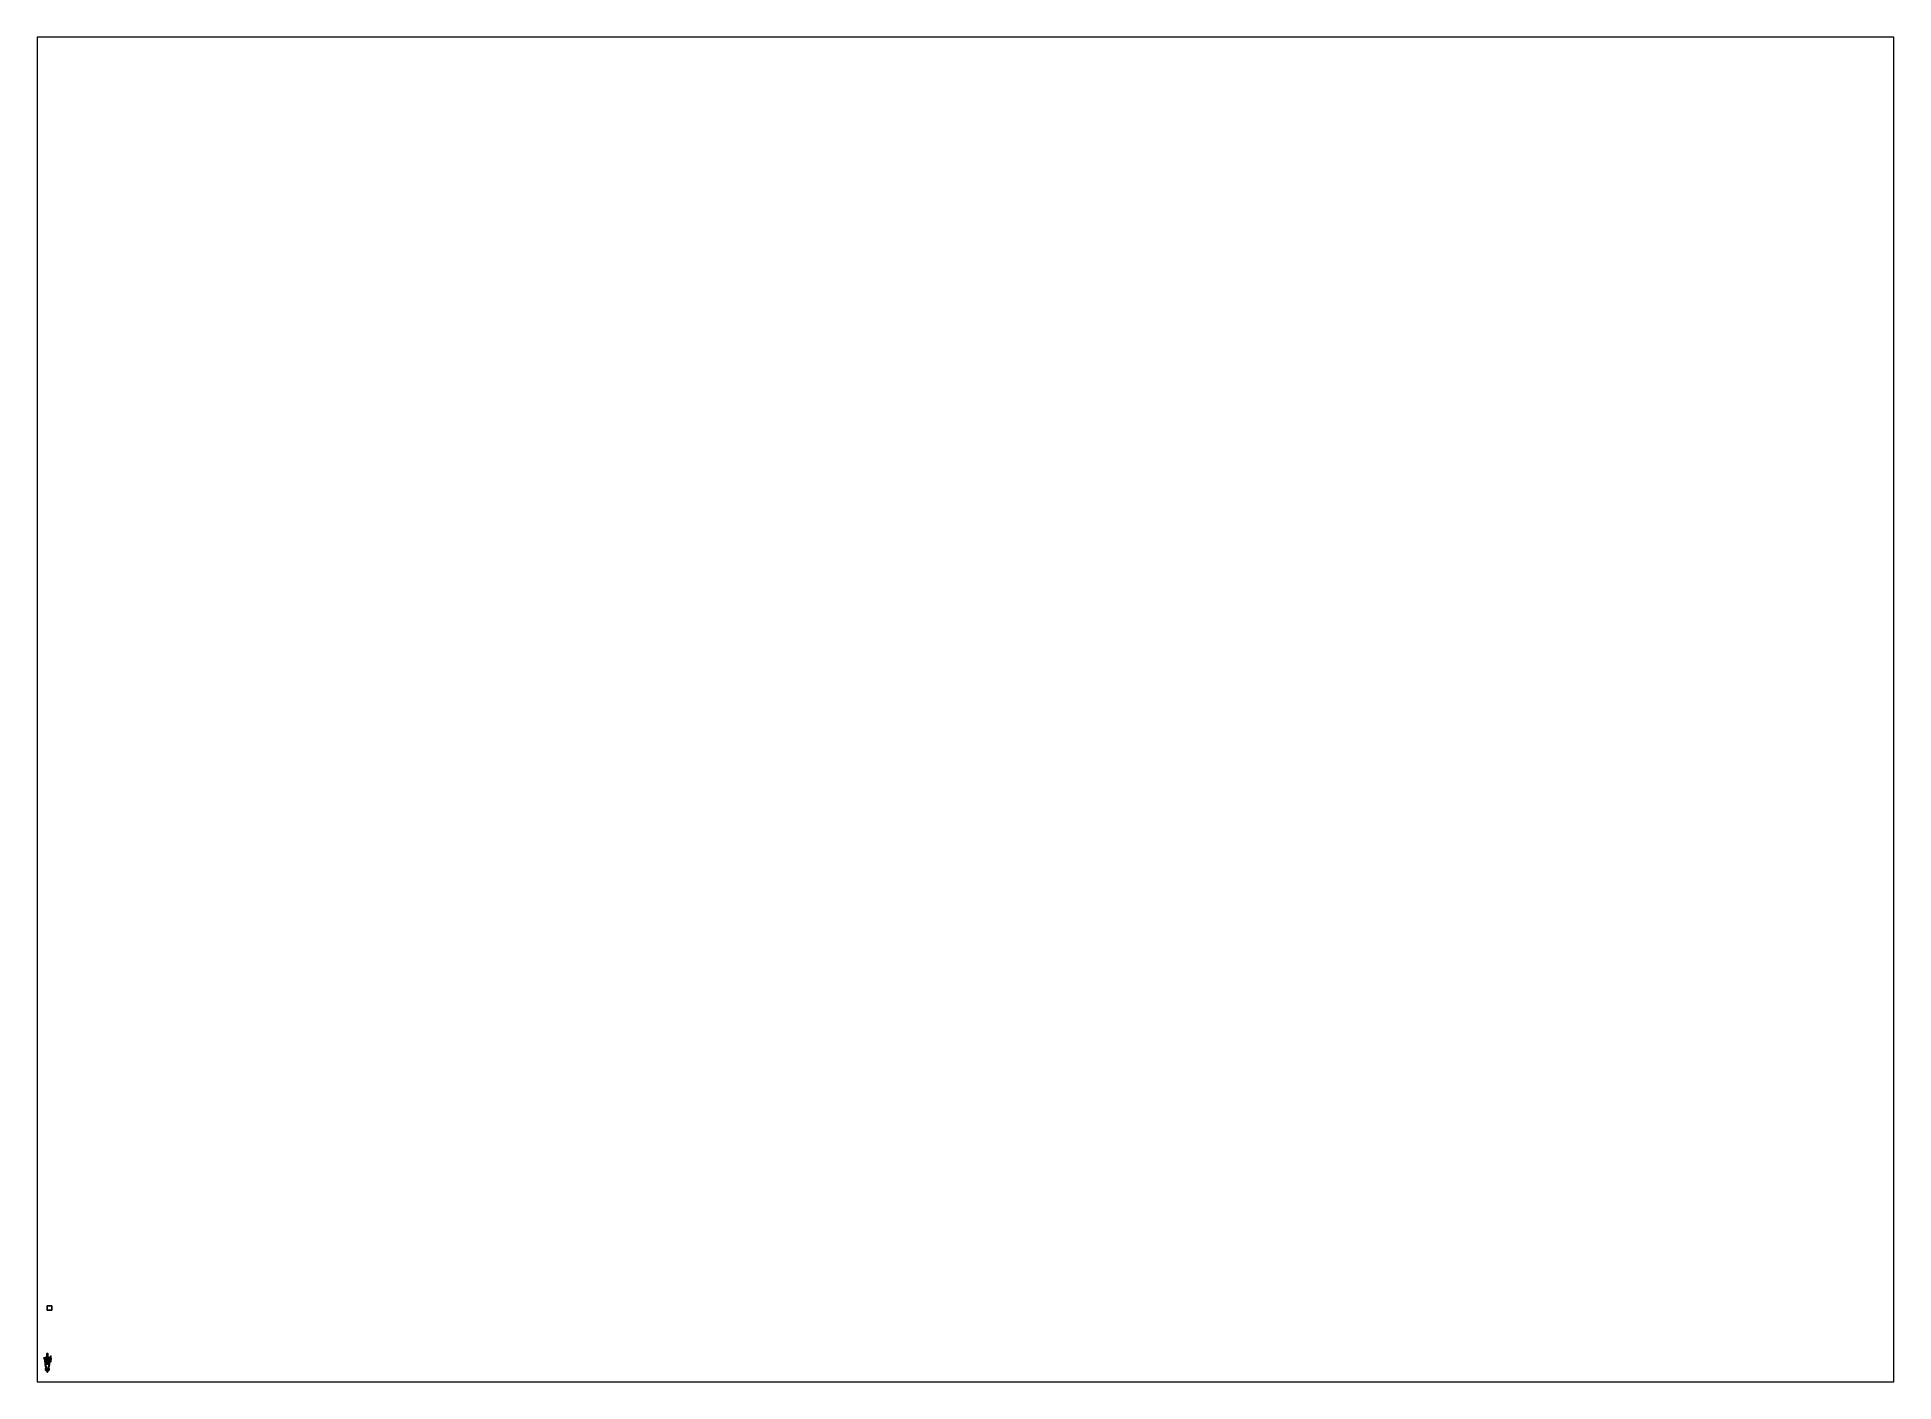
# Paper-space layout 'Layout1' of a CAD drawing. Header units: millimetres. Extents: x 28 to 251, y 20 to 181.
# The model-space entities are those that its viewports show. They can reach past a viewport. Long polylines and large blocks are cut down to what shows.
import ezdxf

# ---------------------------------------------------------------- set-up
doc = ezdxf.new("R2010")
doc.units = ezdxf.units.MM
for name, color, linetype in [('gun', 1, 'Continuous'), ('sleeve', 5, 'Continuous'), ('trail1', 6, 'Continuous'), ('trail2', 6, 'Continuous'), ('turret', 2, 'Continuous'), ('wheels', 2, 'Continuous')]:
    doc.layers.add(name, color=color, linetype=linetype)

msp = doc.modelspace()

# ---------------------------------------------------------------- linework, layer by layer
for points in [[(1, 12.12, 1), (1, 12.12), (0, 12.12), (0, 12.12, 1)], [(1, 12.12), (1, 11.12), (0, 11.12), (0, 12.12)], [(0, 12.12), (0, 11.12), (0, 11.12, 1), (0, 12.12, 1)], [(0, 12.12, 1), (0, 11.12, 1), (1, 11.12, 1), (1, 12.12, 1)], [(0, 11.12, 1), (0, 11.12), (1, 11.12), (1, 11.12, 1)], [(1, 11.12, 1), (1, 11.12), (1, 12.12), (1, 12.12, 1)], [(-0.81, 0.17, 1.68), (-0.81, 0.18, 1.68), (-0.81, 0.24, 1.53), (-0.81, 0.23, 1.53)], [(-0.81, 0.23, 1.53), (-0.81, 0.24, 1.53), (-0.81, 0.24, 1.4), (-0.81, 0.23, 1.4)], [(-0.81, 0.23, 1.4), (-0.81, 0.24, 1.4), (-0.79, 0.24, 1.38), (-0.79, 0.23, 1.38)], [(-0.79, 0.24, 1.38), (-0.81, 0.24, 1.4), (-0.81, 0.24, 1.53), (-0.6, 0.24, 1.38)], [(-0.06, 0.24, 1.51), (-0.81, 0.24, 1.53), (0.27, 0.24, 1.53), (0.06, 0.24, 1.51)], [(-0.81, 0.18, 1.68), (0.27, 0.17, 1.7), (0.27, 0.24, 1.53), (-0.81, 0.24, 1.53)], [(-0.6, 0.24, 1.38), (-0.81, 0.24, 1.53), (-0.06, 0.24, 1.51)], [(-0.6, 0.23, 1.38), (-0.81, 0.23, 1.53), (-0.81, 0.23, 1.4), (-0.79, 0.23, 1.38)], [(-0.81, 0.23, 1.53), (-0.06, 0.23, 1.51), (0.06, 0.23, 1.51), (0.27, 0.23, 1.53)], [(0.28, 0.16, 1.7), (-0.81, 0.17, 1.68), (-0.81, 0.23, 1.53), (0.27, 0.23, 1.53)], [(-0.81, 0.23, 1.53), (-0.6, 0.23, 1.38), (-0.06, 0.23, 1.51)], [(-0.79, 0.16, 1.7), (-0.79, 0.17, 1.7), (-0.81, 0.18, 1.68), (-0.81, 0.17, 1.68)], [(-0.79, 0.17, 1.7), (0.27, 0.17, 1.7), (0.27, 0.17, 1.7), (-0.81, 0.18, 1.68)], [(0.28, 0.16, 1.7), (-0.79, 0.16, 1.7), (-0.81, 0.17, 1.68), (0.28, 0.16, 1.7)], [(-0.79, 0.23, 1.38), (-0.79, 0.24, 1.38), (-0.6, 0.24, 1.38), (-0.6, 0.23, 1.38)], [(0.28, 0.16, 1.7), (0.27, 0.17, 1.7), (-0.79, 0.17, 1.7), (-0.79, 0.16, 1.7)], [(-0.61, 0.07, 0.58), (-0.64, 0, 0.58), (-0.64, 0, 0.58), (-0.61, -0.07, 0.58)], [(-0.64, 0, 0.55), (-0.64, 0, 0.55), (-0.61, 0.07, 0.55), (-0.61, -0.07, 0.55)], [(-0.61, 0.07, 0.55), (-0.64, 0, 0.55), (-0.64, 0, 0.58), (-0.61, 0.07, 0.58)], [(-0.64, 0, 0.72), (-0.64, 0, 0.72), (-0.61, 0.07, 0.72), (-0.61, -0.07, 0.72)], [(-0.61, 0.07, 0.75), (-0.64, 0, 0.75), (-0.64, 0, 0.75), (-0.61, -0.07, 0.75)], [(-0.61, 0.07, 0.72), (-0.64, 0, 0.72), (-0.64, 0, 0.75), (-0.61, 0.07, 0.75)], [(-0.64, 0, 0.55), (-0.61, -0.07, 0.55), (-0.61, -0.07, 0.58), (-0.64, 0, 0.58)], [(-0.64, 0, 0.72), (-0.61, -0.07, 0.72), (-0.61, -0.07, 0.75), (-0.64, 0, 0.75)], [(-0.54, 0.1, 0.58), (-0.61, 0.07, 0.58), (-0.61, -0.07, 0.58), (-0.54, -0.1, 0.58)], [(-0.61, -0.07, 0.55), (-0.61, 0.07, 0.55), (-0.54, 0.1, 0.55), (-0.54, -0.1, 0.55)], [(-0.54, 0.1, 0.55), (-0.61, 0.07, 0.55), (-0.61, 0.07, 0.58), (-0.54, 0.1, 0.58)], [(-0.61, -0.07, 0.72), (-0.61, 0.07, 0.72), (-0.54, 0.1, 0.72), (-0.54, -0.1, 0.72)], [(-0.54, 0.1, 0.75), (-0.61, 0.07, 0.75), (-0.61, -0.07, 0.75), (-0.54, -0.1, 0.75)], [(-0.54, 0.1, 0.72), (-0.61, 0.07, 0.72), (-0.61, 0.07, 0.75), (-0.54, 0.1, 0.75)], [(-0.6, 0.23, 1.38), (-0.6, 0.24, 1.38), (-0.5, 0.24, 1.31), (-0.5, 0.23, 1.31)], [(-0.5, 0.24, 1.31), (-0.6, 0.24, 1.38), (-0.06, 0.24, 1.51), (-0.15, 0.24, 1.4)], [(-0.6, 0.23, 1.38), (-0.5, 0.23, 1.31), (-0.15, 0.23, 1.4), (-0.06, 0.23, 1.51)], [(-0.45, 0.1, 0.55), (-0.54, 0.1, 0.55), (-0.54, 0.1, 0.58), (-0.47, 0.1, 0.58)], [(-0.54, -0.1, 0.55), (-0.54, 0.1, 0.55), (-0.45, 0.1, 0.55), (-0.45, -0.1, 0.55)], [(-0.47, 0.1, 0.58), (-0.54, 0.1, 0.58), (-0.54, -0.1, 0.58), (-0.47, -0.1, 0.58)], [(-0.54, -0.1, 0.72), (-0.54, 0.1, 0.72), (-0.47, 0.1, 0.72), (-0.47, -0.1, 0.72)], [(-0.47, 0.1, 0.72), (-0.54, 0.1, 0.72), (-0.54, 0.1, 0.75), (-0.45, 0.1, 0.75)], [(-0.45, 0.1, 0.75), (-0.54, 0.1, 0.75), (-0.54, -0.1, 0.75), (-0.45, -0.1, 0.75)], [(-0.51, 0, 0.83), (-0.5, 0, 0.84), (-0.47, 0.06, 0.84), (-0.48, 0.07, 0.83)], [(-0.5, 0, 0.82), (-0.51, 0, 0.83), (-0.48, 0.07, 0.83), (-0.47, 0.06, 0.82)], [(-0.48, -0.07, 0.83), (-0.47, -0.06, 0.84), (-0.5, 0, 0.84), (-0.51, 0, 0.83)], [(-0.47, -0.06, 0.82), (-0.48, -0.07, 0.83), (-0.51, 0, 0.83), (-0.5, 0, 0.82)], [(-0.5, 0.29, 0.96), (-0.5, 0.3, 0.96), (-0.45, 0.32, 0.9), (-0.45, 0.31, 0.9)], [(-0.5, 0.3, 0.96), (-0.16, 0.32, 0.9), (-0.16, 0.32, 0.9), (-0.45, 0.32, 0.9)], [(-0.5, 0.24, 1.13), (-0.16, 0.24, 1.13), (-0.16, 0.32, 0.9), (-0.5, 0.3, 0.96)], [(-0.15, 0.31, 0.9), (-0.5, 0.29, 0.96), (-0.45, 0.31, 0.9), (-0.15, 0.31, 0.9)], [(-0.15, 0.23, 1.13), (-0.5, 0.23, 1.13), (-0.5, 0.29, 0.96), (-0.15, 0.31, 0.9)], [(-0.5, 0.23, 1.13), (-0.5, 0.24, 1.13), (-0.5, 0.3, 0.96), (-0.5, 0.29, 0.96)], [(-0.5, 0.23, 1.31), (-0.5, 0.24, 1.31), (-0.5, 0.24, 1.13), (-0.5, 0.23, 1.13)], [(-0.5, 0.24, 1.31), (-0.16, 0.24, 1.38), (-0.16, 0.24, 1.13), (-0.5, 0.24, 1.13)], [(-0.15, 0.24, 1.4), (-0.16, 0.24, 1.38), (-0.16, 0.24, 1.38), (-0.5, 0.24, 1.31)], [(-0.15, 0.23, 1.4), (-0.5, 0.23, 1.31), (-0.5, 0.23, 1.13), (-0.15, 0.23, 1.13)], [(-0.5, 0, 0.84), (-0.49, 0.01, 0.83), (-0.47, 0.06, 0.83), (-0.47, 0.06, 0.84)], [(-0.49, 0.01, 0.83), (-0.5, 0, 0.82), (-0.47, 0.06, 0.82), (-0.47, 0.06, 0.83)], [(-0.49, 0.01, 0.83), (-0.5, 0, 0.84), (-0.41, 0, 0.84), (-0.42, 0.01, 0.83)], [(-0.5, 0, 0.82), (-0.49, 0.01, 0.83), (-0.42, 0.01, 0.83), (-0.42, 0, 0.82)], [(-0.47, -0.06, 0.84), (-0.47, -0.06, 0.83), (-0.49, -0.01, 0.83), (-0.5, 0, 0.84)], [(-0.5, 0, 0.84), (-0.49, -0.01, 0.83), (-0.42, -0.01, 0.83), (-0.41, 0, 0.84)], [(-0.47, -0.06, 0.83), (-0.47, -0.06, 0.82), (-0.5, 0, 0.82), (-0.49, -0.01, 0.83)], [(-0.49, -0.01, 0.83), (-0.5, 0, 0.82), (-0.42, 0, 0.82), (-0.42, -0.01, 0.83)], [(-0.48, 0.07, 0.83), (-0.47, 0.06, 0.84), (-0.41, 0.09, 0.84), (-0.41, 0.1, 0.83)], [(-0.47, 0.06, 0.82), (-0.48, 0.07, 0.83), (-0.41, 0.1, 0.83), (-0.41, 0.09, 0.82)], [(-0.45, 0.1, 0.75), (-0.45, 0.1, 0.55), (-0.47, 0.1, 0.58), (-0.47, 0.1, 0.72)], [(-0.47, 0.1, 0.72), (-0.47, 0.1, 0.58), (-0.47, -0.1, 0.58), (-0.47, -0.1, 0.72)], [(-0.47, 0.06, 0.84), (-0.47, 0.06, 0.83), (-0.42, 0.08, 0.83), (-0.41, 0.09, 0.84)], [(-0.47, 0.06, 0.83), (-0.47, 0.06, 0.82), (-0.41, 0.09, 0.82), (-0.42, 0.08, 0.83)], [(-0.45, 0.31, 0.9), (-0.45, 0.32, 0.9), (-0.45, 0.32, 0.51), (-0.45, 0.31, 0.51)], [(-0.45, 0.31, 0.51), (-0.45, 0.32, 0.51), (-0.37, 0.32, 0.12), (-0.37, 0.31, 0.12)], [(-0.37, 0.32, 0.12), (-0.45, 0.32, 0.51), (0.45, 0.32, 0.51), (0.37, 0.32, 0.12)], [(-0.45, 0.32, 0.51), (-0.45, 0.32, 0.9), (0.45, 0.32, 0.9), (0.45, 0.32, 0.51)], [(-0.45, 0.31, 0.51), (-0.37, 0.31, 0.12), (0.37, 0.31, 0.12), (0.45, 0.31, 0.51)], [(-0.45, 0.31, 0.9), (-0.45, 0.31, 0.51), (0.45, 0.31, 0.51), (0.45, 0.31, 0.9)], [(-0.45, -0.1, 0.55), (-0.45, 0.1, 0.55), (-0.45, 0.1, 0.75), (-0.45, -0.1, 0.75)], [(-0.22, 0.04, 0.71), (-0.22, 0.06, 0.67), (-0.45, 0.06, 0.67), (-0.45, 0.04, 0.71)], [(-0.22, 0.06, 0.67), (-0.22, 0.04, 0.63), (-0.45, 0.04, 0.63), (-0.45, 0.06, 0.67)], [(-0.22, 0, 0.73), (-0.22, 0.04, 0.71), (-0.45, 0.04, 0.71), (-0.45, 0, 0.73)], [(-0.22, 0.04, 0.63), (-0.22, 0, 0.61), (-0.45, 0, 0.61), (-0.45, 0.04, 0.63)], [(-0.22, -0.04, 0.71), (-0.22, 0, 0.73), (-0.45, 0, 0.73), (-0.45, -0.04, 0.71)], [(-0.22, 0, 0.61), (-0.22, -0.04, 0.63), (-0.45, -0.04, 0.63), (-0.45, 0, 0.61)], [(-0.41, 0.09, 0.84), (-0.42, 0.08, 0.83), (-0.42, 0.01, 0.83), (-0.41, 0, 0.84)], [(-0.42, 0.08, 0.83), (-0.41, 0.09, 0.82), (-0.41, 0.01, 0.82), (-0.42, 0.01, 0.83)], [(-0.41, 0.01, 0.72), (-0.42, 0, 0.73), (-0.42, 0, 0.83), (-0.41, 0.01, 0.83)], [(-0.42, 0, 0.73), (-0.41, -0.01, 0.72), (-0.41, -0.01, 0.83), (-0.42, 0, 0.83)], [(-0.42, -0.08, 0.83), (-0.41, -0.09, 0.84), (-0.41, 0, 0.84), (-0.42, -0.01, 0.83)], [(-0.41, 0.1, 0.83), (-0.41, 0.09, 0.84), (-0.35, 0.06, 0.84), (-0.34, 0.07, 0.83)], [(-0.41, 0.09, 0.82), (-0.41, 0.1, 0.83), (-0.34, 0.07, 0.83), (-0.35, 0.06, 0.82)], [(-0.41, 0.09, 0.84), (-0.4, 0.08, 0.83), (-0.35, 0.06, 0.83), (-0.35, 0.06, 0.84)], [(-0.4, 0.08, 0.83), (-0.41, 0.09, 0.84), (-0.41, 0, 0.84), (-0.4, 0.01, 0.83)], [(-0.4, 0.08, 0.83), (-0.41, 0.09, 0.82), (-0.35, 0.06, 0.82), (-0.35, 0.06, 0.83)], [(-0.41, 0.09, 0.82), (-0.4, 0.08, 0.83), (-0.4, 0.01, 0.83), (-0.41, 0.01, 0.82)], [(-0.4, 0, 0.73), (-0.41, 0.01, 0.72), (-0.41, 0.01, 0.83), (-0.4, 0, 0.83)], [(-0.32, 0, 0.84), (-0.33, 0.01, 0.83), (-0.4, 0.01, 0.83), (-0.41, 0, 0.84)], [(-0.41, -0.01, 0.72), (-0.4, 0, 0.73), (-0.4, 0, 0.83), (-0.41, -0.01, 0.83)], [(-0.33, -0.01, 0.83), (-0.32, 0, 0.84), (-0.41, 0, 0.84), (-0.4, -0.01, 0.83)], [(-0.41, -0.09, 0.84), (-0.4, -0.08, 0.83), (-0.4, -0.01, 0.83), (-0.41, 0, 0.84)], [(-0.33, 0.01, 0.83), (-0.32, 0, 0.82), (-0.4, 0, 0.82), (-0.4, 0.01, 0.83)], [(-0.32, 0, 0.82), (-0.33, -0.01, 0.83), (-0.4, -0.01, 0.83), (-0.4, 0, 0.82)], [(-0.37, 0.31, 0.12), (-0.37, 0.32, 0.12), (0.37, 0.32, 0.12), (0.37, 0.31, 0.12)], [(-0.34, 0.07, 0.83), (-0.35, 0.06, 0.84), (-0.32, 0, 0.84), (-0.31, 0, 0.83)], [(-0.35, 0.06, 0.82), (-0.34, 0.07, 0.83), (-0.31, 0, 0.83), (-0.32, 0, 0.82)], [(-0.35, 0.06, 0.84), (-0.35, 0.06, 0.83), (-0.33, 0.01, 0.83), (-0.32, 0, 0.84)], [(-0.35, 0.06, 0.83), (-0.35, 0.06, 0.82), (-0.32, 0, 0.82), (-0.33, 0.01, 0.83)], [(-0.32, 0, 0.84), (-0.33, -0.01, 0.83), (-0.35, -0.06, 0.83), (-0.35, -0.06, 0.84)], [(-0.31, 0, 0.83), (-0.32, 0, 0.84), (-0.35, -0.06, 0.84), (-0.34, -0.07, 0.83)], [(-0.33, -0.01, 0.83), (-0.32, 0, 0.82), (-0.35, -0.06, 0.82), (-0.35, -0.06, 0.83)], [(-0.32, 0, 0.82), (-0.31, 0, 0.83), (-0.34, -0.07, 0.83), (-0.35, -0.06, 0.82)], [(0.22, 0.07, 0.74), (0.22, 0.1, 0.67), (-0.22, 0.1, 0.67), (-0.22, 0.07, 0.74)], [(0.22, 0.1, 0.67), (0.22, 0.07, 0.6), (-0.22, 0.07, 0.6), (-0.22, 0.1, 0.67)], [(-0.22, 0.07, 0.74), (-0.22, 0.1, 0.67), (-0.22, 0.06, 0.67), (-0.22, 0.04, 0.71)], [(-0.22, 0.1, 0.67), (-0.22, 0.07, 0.6), (-0.22, 0.04, 0.63), (-0.22, 0.06, 0.67)], [(0.22, 0, 0.77), (0.22, 0.07, 0.74), (-0.22, 0.07, 0.74), (-0.22, 0, 0.77)], [(0.22, 0.07, 0.6), (0.22, 0, 0.57), (-0.22, 0, 0.57), (-0.22, 0.07, 0.6)], [(-0.22, 0, 0.77), (-0.22, 0.07, 0.74), (-0.22, 0.04, 0.71), (-0.22, 0, 0.73)], [(-0.22, 0.07, 0.6), (-0.22, 0, 0.57), (-0.22, 0, 0.61), (-0.22, 0.04, 0.63)], [(0.22, -0.07, 0.74), (0.22, 0, 0.77), (-0.22, 0, 0.77), (-0.22, -0.07, 0.74)], [(0.22, 0, 0.57), (0.22, -0.07, 0.6), (-0.22, -0.07, 0.6), (-0.22, 0, 0.57)], [(-0.22, 0, 0.57), (-0.22, -0.07, 0.6), (-0.22, -0.04, 0.63), (-0.22, 0, 0.61)], [(-0.22, -0.07, 0.74), (-0.22, 0, 0.77), (-0.22, 0, 0.73), (-0.22, -0.04, 0.71)], [(-0.16, 0.31, 1.13), (-0.15, 0.31, 1.13), (-0.15, 0.32, 0.9), (-0.16, 0.32, 0.9)], [(-0.16, 0.24, 1.38), (-0.16, 0.31, 1.13), (-0.16, 0.32, 0.9), (-0.16, 0.24, 1.13)], [(-0.16, 0.24, 1.38), (-0.15, 0.24, 1.38), (-0.15, 0.31, 1.13), (-0.16, 0.31, 1.13)], [(-0.15, 0.24, 1.4), (-0.15, 0.24, 1.38), (-0.15, 0.24, 1.38), (-0.16, 0.24, 1.38)], [(-0.15, 0.31, 0.9), (-0.15, 0.32, 0.9), (-0.15, 0.24, 1.13), (-0.15, 0.23, 1.13)], [(0.15, 0.31, 0.9), (0.15, 0.32, 0.9), (-0.15, 0.32, 0.9), (-0.15, 0.31, 0.9)], [(-0.15, 0.24, 1.38), (-0.15, 0.24, 1.13), (-0.15, 0.32, 0.9), (-0.15, 0.31, 1.13)], [(-0.15, 0.23, 1.4), (-0.15, 0.24, 1.4), (-0.06, 0.24, 1.51), (-0.06, 0.23, 1.51)], [(-0.15, 0.23, 1.13), (-0.15, 0.24, 1.13), (-0.15, 0.24, 1.4), (-0.15, 0.23, 1.4)], [(-0.06, 0.23, 1.51), (-0.06, 0.24, 1.51), (0.06, 0.24, 1.51), (0.06, 0.23, 1.51)], [(0.06, 0.23, 1.51), (0.06, 0.24, 1.51), (0.15, 0.24, 1.4), (0.15, 0.23, 1.4)], [(0.06, 0.24, 1.51), (0.27, 0.24, 1.53), (0.15, 0.24, 1.4), (0.06, 0.24, 1.51)], [(0.27, 0.23, 1.53), (0.06, 0.23, 1.51), (0.15, 0.23, 1.4)], [(0.15, 0.23, 1.13), (0.15, 0.24, 1.13), (0.15, 0.32, 0.9), (0.15, 0.31, 0.9)], [(0.15, 0.24, 1.38), (0.15, 0.31, 1.13), (0.15, 0.32, 0.9), (0.15, 0.24, 1.13)], [(0.15, 0.31, 1.13), (0.16, 0.31, 1.13), (0.16, 0.32, 0.9), (0.15, 0.32, 0.9)], [(0.15, 0.31, 0.9), (0.45, 0.31, 0.9), (0.5, 0.29, 0.96), (0.15, 0.31, 0.9)], [(0.15, 0.31, 0.9), (0.5, 0.29, 0.96), (0.5, 0.23, 1.13), (0.15, 0.23, 1.13)], [(0.15, 0.24, 1.38), (0.16, 0.24, 1.38), (0.16, 0.31, 1.13), (0.15, 0.31, 1.13)], [(0.15, 0.23, 1.4), (0.15, 0.24, 1.4), (0.15, 0.24, 1.13), (0.15, 0.23, 1.13)], [(0.15, 0.24, 1.4), (0.27, 0.24, 1.53), (0.29, 0.24, 1.4), (0.15, 0.24, 1.4)], [(0.29, 0.24, 1.4), (0.16, 0.24, 1.38), (0.15, 0.24, 1.38), (0.15, 0.24, 1.4)], [(0.15, 0.23, 1.13), (0.5, 0.23, 1.13), (0.5, 0.23, 1.31), (0.33, 0.23, 1.31)], [(0.27, 0.23, 1.53), (0.15, 0.23, 1.4), (0.29, 0.23, 1.4)], [(0.15, 0.23, 1.13), (0.33, 0.23, 1.31), (0.29, 0.23, 1.4), (0.15, 0.23, 1.4)], [(0.5, 0.3, 0.96), (0.16, 0.32, 0.9), (0.16, 0.24, 1.13), (0.5, 0.24, 1.13)], [(0.45, 0.32, 0.9), (0.16, 0.32, 0.9), (0.16, 0.32, 0.9), (0.5, 0.3, 0.96)], [(0.16, 0.24, 1.38), (0.16, 0.24, 1.13), (0.16, 0.32, 0.9), (0.16, 0.31, 1.13)], [(0.5, 0.24, 1.13), (0.16, 0.24, 1.13), (0.33, 0.24, 1.31), (0.5, 0.24, 1.31)], [(0.33, 0.24, 1.31), (0.16, 0.24, 1.13), (0.16, 0.24, 1.38), (0.29, 0.24, 1.4)], [(0.22, 0.1, 0.67), (0.22, 0.07, 0.74), (0.22, 0.04, 0.71), (0.22, 0.06, 0.67)], [(0.22, 0.07, 0.6), (0.22, 0.1, 0.67), (0.22, 0.06, 0.67), (0.22, 0.04, 0.63)], [(0.22, 0.07, 0.74), (0.22, 0, 0.77), (0.22, 0, 0.73), (0.22, 0.04, 0.71)], [(0.22, 0, 0.57), (0.22, 0.07, 0.6), (0.22, 0.04, 0.63), (0.22, 0, 0.61)], [(0.22, 0.06, 0.67), (0.22, 0.04, 0.71), (0.45, 0.04, 0.71), (0.45, 0.06, 0.67)], [(0.22, 0.04, 0.63), (0.22, 0.06, 0.67), (0.45, 0.06, 0.67), (0.45, 0.04, 0.63)], [(0.22, 0.04, 0.71), (0.22, 0, 0.73), (0.45, 0, 0.73), (0.45, 0.04, 0.71)], [(0.22, 0, 0.61), (0.22, 0.04, 0.63), (0.45, 0.04, 0.63), (0.45, 0, 0.61)], [(0.22, 0, 0.77), (0.22, -0.07, 0.74), (0.22, -0.04, 0.71), (0.22, 0, 0.73)], [(0.22, 0, 0.73), (0.22, -0.04, 0.71), (0.45, -0.04, 0.71), (0.45, 0, 0.73)], [(0.22, -0.07, 0.6), (0.22, 0, 0.57), (0.22, 0, 0.61), (0.22, -0.04, 0.63)], [(0.22, -0.04, 0.63), (0.22, 0, 0.61), (0.45, 0, 0.61), (0.45, -0.04, 0.63)], [(0.29, 0.24, 1.4), (0.27, 0.24, 1.53), (0.27, 0.26, 1.7), (0.29, 0.3, 1.7)], [(0.29, 0.3, 1.7), (0.29, 0.3, 1.7), (0.27, 0.26, 1.7), (0.28, 0.26, 1.7)], [(0.27, 0.24, 1.53), (0.27, 0.17, 1.7), (0.27, 0.17, 1.7), (0.27, 0.26, 1.7)], [(0.28, 0.26, 1.7), (0.27, 0.26, 1.7), (0.27, 0.17, 1.7), (0.28, 0.16, 1.7)], [(0.27, 0.23, 1.53), (0.28, 0.24, 1.53), (0.28, 0.16, 1.7), (0.27, 0.23, 1.53)], [(0.3, 0.24, 1.4), (0.28, 0.24, 1.53), (0.27, 0.23, 1.53), (0.29, 0.23, 1.4)], [(0.3, 0.24, 1.4), (0.29, 0.3, 1.7), (0.28, 0.26, 1.7), (0.28, 0.24, 1.53)], [(0.28, 0.24, 1.53), (0.28, 0.26, 1.7), (0.28, 0.16, 1.7), (0.28, 0.24, 1.53)], [(0.33, 0.24, 1.31), (0.29, 0.24, 1.4), (0.29, 0.3, 1.7), (0.33, 0.32, 1.7)], [(0.33, 0.23, 1.31), (0.33, 0.31, 1.7), (0.29, 0.3, 1.7), (0.3, 0.24, 1.4)], [(0.33, 0.23, 1.31), (0.3, 0.24, 1.4), (0.29, 0.23, 1.4), (0.33, 0.23, 1.31)], [(0.32, 0, 0.82), (0.31, 0, 0.83), (0.34, 0.07, 0.83), (0.35, 0.06, 0.82)], [(0.31, 0, 0.83), (0.32, 0, 0.84), (0.35, 0.06, 0.84), (0.34, 0.07, 0.83)], [(0.35, -0.06, 0.82), (0.34, -0.07, 0.83), (0.31, 0, 0.83), (0.32, 0, 0.82)], [(0.34, -0.07, 0.83), (0.35, -0.06, 0.84), (0.32, 0, 0.84), (0.31, 0, 0.83)], [(0.33, 0.01, 0.83), (0.32, 0, 0.82), (0.35, 0.06, 0.82), (0.35, 0.06, 0.83)], [(0.32, 0, 0.84), (0.33, 0.01, 0.83), (0.35, 0.06, 0.83), (0.35, 0.06, 0.84)], [(0.32, 0, 0.82), (0.33, 0.01, 0.83), (0.4, 0.01, 0.83), (0.4, 0, 0.82)], [(0.33, 0.01, 0.83), (0.32, 0, 0.84), (0.41, 0, 0.84), (0.4, 0.01, 0.83)], [(0.35, -0.06, 0.83), (0.35, -0.06, 0.82), (0.32, 0, 0.82), (0.33, -0.01, 0.83)], [(0.35, -0.06, 0.84), (0.35, -0.06, 0.83), (0.33, -0.01, 0.83), (0.32, 0, 0.84)], [(0.33, -0.01, 0.83), (0.32, 0, 0.82), (0.4, 0, 0.82), (0.4, -0.01, 0.83)], [(0.32, 0, 0.84), (0.33, -0.01, 0.83), (0.4, -0.01, 0.83), (0.41, 0, 0.84)], [(0.37, 0.24, 1.4), (0.33, 0.24, 1.31), (0.33, 0.32, 1.7), (0.37, 0.3, 1.7)], [(0.37, 0.3, 1.7), (0.37, 0.3, 1.7), (0.33, 0.32, 1.7), (0.33, 0.31, 1.7)], [(0.36, 0.24, 1.4), (0.37, 0.3, 1.7), (0.33, 0.31, 1.7), (0.33, 0.23, 1.31)], [(0.5, 0.24, 1.31), (0.33, 0.24, 1.31), (0.37, 0.24, 1.4), (0.6, 0.24, 1.38)], [(0.33, 0.23, 1.31), (0.33, 0.23, 1.31), (0.37, 0.23, 1.4), (0.36, 0.24, 1.4)], [(0.33, 0.23, 1.31), (0.5, 0.23, 1.31), (0.6, 0.23, 1.38), (0.37, 0.23, 1.4)], [(0.34, 0.07, 0.83), (0.35, 0.06, 0.84), (0.41, 0.09, 0.84), (0.41, 0.1, 0.83)], [(0.35, 0.06, 0.82), (0.34, 0.07, 0.83), (0.41, 0.1, 0.83), (0.41, 0.09, 0.82)], [(0.35, 0.06, 0.84), (0.35, 0.06, 0.83), (0.4, 0.08, 0.83), (0.41, 0.09, 0.84)], [(0.35, 0.06, 0.83), (0.35, 0.06, 0.82), (0.41, 0.09, 0.82), (0.4, 0.08, 0.83)], [(0.38, 0.24, 1.53), (0.38, 0.26, 1.7), (0.37, 0.3, 1.7), (0.36, 0.24, 1.4)], [(0.36, 0.24, 1.4), (0.37, 0.23, 1.4), (0.39, 0.23, 1.53), (0.38, 0.24, 1.53)], [(0.37, 0.31, 0.12), (0.37, 0.32, 0.12), (0.45, 0.32, 0.51), (0.45, 0.31, 0.51)], [(0.39, 0.24, 1.53), (0.37, 0.24, 1.4), (0.37, 0.3, 1.7), (0.39, 0.26, 1.7)], [(0.81, 0.24, 1.4), (0.37, 0.24, 1.4), (0.39, 0.24, 1.53), (0.81, 0.24, 1.53)], [(0.6, 0.24, 1.38), (0.37, 0.24, 1.4), (0.81, 0.24, 1.4), (0.79, 0.24, 1.38)], [(0.37, 0.23, 1.4), (0.6, 0.23, 1.38), (0.79, 0.23, 1.38), (0.81, 0.23, 1.4)], [(0.37, 0.23, 1.4), (0.81, 0.23, 1.4), (0.81, 0.23, 1.53), (0.39, 0.23, 1.53)], [(0.38, 0.16, 1.7), (0.39, 0.17, 1.7), (0.39, 0.26, 1.7), (0.38, 0.26, 1.7)], [(0.38, 0.24, 1.53), (0.38, 0.16, 1.7), (0.38, 0.26, 1.7), (0.38, 0.24, 1.53)], [(0.38, 0.24, 1.53), (0.39, 0.23, 1.53), (0.38, 0.16, 1.7), (0.38, 0.24, 1.53)], [(0.39, 0.23, 1.53), (0.81, 0.17, 1.68), (0.79, 0.16, 1.7), (0.38, 0.16, 1.7)], [(0.79, 0.16, 1.7), (0.79, 0.17, 1.7), (0.39, 0.17, 1.7), (0.38, 0.16, 1.7)], [(0.39, 0.17, 1.7), (0.39, 0.24, 1.53), (0.39, 0.26, 1.7), (0.39, 0.17, 1.7)], [(0.79, 0.17, 1.7), (0.81, 0.18, 1.68), (0.39, 0.24, 1.53), (0.39, 0.17, 1.7)], [(0.81, 0.24, 1.53), (0.39, 0.24, 1.53), (0.39, 0.24, 1.53), (0.81, 0.18, 1.68)], [(0.39, 0.23, 1.53), (0.81, 0.23, 1.53), (0.81, 0.17, 1.68), (0.39, 0.23, 1.53)], [(0.41, 0.09, 0.84), (0.4, 0.08, 0.83), (0.4, 0.01, 0.83), (0.41, 0, 0.84)], [(0.4, 0.08, 0.83), (0.41, 0.09, 0.82), (0.41, 0.01, 0.82), (0.4, 0.01, 0.83)], [(0.41, 0.01, 0.72), (0.4, 0, 0.73), (0.4, 0, 0.83), (0.41, 0.01, 0.83)], [(0.4, 0, 0.73), (0.41, -0.01, 0.72), (0.41, -0.01, 0.83), (0.4, 0, 0.83)], [(0.4, -0.08, 0.83), (0.41, -0.09, 0.84), (0.41, 0, 0.84), (0.4, -0.01, 0.83)], [(0.41, 0.1, 0.83), (0.41, 0.09, 0.84), (0.47, 0.06, 0.84), (0.48, 0.07, 0.83)], [(0.41, 0.09, 0.82), (0.41, 0.1, 0.83), (0.48, 0.07, 0.83), (0.47, 0.06, 0.82)], [(0.41, 0.09, 0.84), (0.42, 0.08, 0.83), (0.47, 0.06, 0.83), (0.47, 0.06, 0.84)], [(0.42, 0.08, 0.83), (0.41, 0.09, 0.82), (0.47, 0.06, 0.82), (0.47, 0.06, 0.83)], [(0.42, 0.08, 0.83), (0.41, 0.09, 0.84), (0.41, 0, 0.84), (0.42, 0.01, 0.83)], [(0.41, 0.09, 0.82), (0.42, 0.08, 0.83), (0.42, 0.01, 0.83), (0.41, 0.01, 0.82)], [(0.42, 0, 0.73), (0.41, 0.01, 0.72), (0.41, 0.01, 0.83), (0.42, 0, 0.83)], [(0.5, 0, 0.84), (0.49, 0.01, 0.83), (0.42, 0.01, 0.83), (0.41, 0, 0.84)], [(0.41, -0.01, 0.72), (0.42, 0, 0.73), (0.42, 0, 0.83), (0.41, -0.01, 0.83)], [(0.41, -0.09, 0.84), (0.42, -0.08, 0.83), (0.42, -0.01, 0.83), (0.41, 0, 0.84)], [(0.49, -0.01, 0.83), (0.5, 0, 0.84), (0.41, 0, 0.84), (0.42, -0.01, 0.83)], [(0.49, 0.01, 0.83), (0.5, 0, 0.82), (0.42, 0, 0.82), (0.42, 0.01, 0.83)], [(0.5, 0, 0.82), (0.49, -0.01, 0.83), (0.42, -0.01, 0.83), (0.42, 0, 0.82)], [(0.45, 0.31, 0.51), (0.45, 0.32, 0.51), (0.45, 0.32, 0.9), (0.45, 0.31, 0.9)], [(0.45, 0.31, 0.9), (0.45, 0.32, 0.9), (0.5, 0.3, 0.96), (0.5, 0.29, 0.96)], [(0.47, 0.1, 0.72), (0.47, 0.1, 0.58), (0.45, 0.1, 0.55), (0.45, 0.1, 0.75)], [(0.45, 0.1, 0.55), (0.45, -0.1, 0.55), (0.45, -0.1, 0.75), (0.45, 0.1, 0.75)], [(0.47, 0.1, 0.58), (0.54, 0.1, 0.58), (0.54, 0.1, 0.55), (0.45, 0.1, 0.55)], [(0.54, 0.1, 0.55), (0.54, -0.1, 0.55), (0.45, -0.1, 0.55), (0.45, 0.1, 0.55)], [(0.45, -0.1, 0.75), (0.54, -0.1, 0.75), (0.54, 0.1, 0.75), (0.45, 0.1, 0.75)], [(0.45, 0.1, 0.75), (0.54, 0.1, 0.75), (0.54, 0.1, 0.72), (0.47, 0.1, 0.72)], [(0.47, -0.1, 0.72), (0.47, -0.1, 0.58), (0.47, 0.1, 0.58), (0.47, 0.1, 0.72)], [(0.47, -0.1, 0.58), (0.54, -0.1, 0.58), (0.54, 0.1, 0.58), (0.47, 0.1, 0.58)], [(0.54, 0.1, 0.72), (0.54, -0.1, 0.72), (0.47, -0.1, 0.72), (0.47, 0.1, 0.72)], [(0.47, 0.06, 0.82), (0.48, 0.07, 0.83), (0.51, 0, 0.83), (0.5, 0, 0.82)], [(0.48, 0.07, 0.83), (0.47, 0.06, 0.84), (0.5, 0, 0.84), (0.51, 0, 0.83)], [(0.47, 0.06, 0.83), (0.47, 0.06, 0.82), (0.5, 0, 0.82), (0.49, 0.01, 0.83)], [(0.47, 0.06, 0.84), (0.47, 0.06, 0.83), (0.49, 0.01, 0.83), (0.5, 0, 0.84)], [(0.49, -0.01, 0.83), (0.5, 0, 0.82), (0.47, -0.06, 0.82), (0.47, -0.06, 0.83)], [(0.5, 0, 0.84), (0.49, -0.01, 0.83), (0.47, -0.06, 0.83), (0.47, -0.06, 0.84)], [(0.5, 0, 0.82), (0.51, 0, 0.83), (0.48, -0.07, 0.83), (0.47, -0.06, 0.82)], [(0.51, 0, 0.83), (0.5, 0, 0.84), (0.47, -0.06, 0.84), (0.48, -0.07, 0.83)], [(0.5, 0.29, 0.96), (0.5, 0.3, 0.96), (0.5, 0.24, 1.13), (0.5, 0.23, 1.13)], [(0.5, 0.23, 1.13), (0.5, 0.24, 1.13), (0.5, 0.24, 1.31), (0.5, 0.23, 1.31)], [(0.5, 0.23, 1.31), (0.5, 0.24, 1.31), (0.6, 0.24, 1.38), (0.6, 0.23, 1.38)], [(0.61, 0.07, 0.72), (0.54, 0.1, 0.72), (0.54, 0.1, 0.75), (0.61, 0.07, 0.75)], [(0.61, 0.07, 0.55), (0.54, 0.1, 0.55), (0.54, 0.1, 0.58), (0.61, 0.07, 0.58)], [(0.54, -0.1, 0.75), (0.61, -0.07, 0.75), (0.61, 0.07, 0.75), (0.54, 0.1, 0.75)], [(0.61, 0.07, 0.72), (0.61, -0.07, 0.72), (0.54, -0.1, 0.72), (0.54, 0.1, 0.72)], [(0.61, 0.07, 0.55), (0.61, -0.07, 0.55), (0.54, -0.1, 0.55), (0.54, 0.1, 0.55)], [(0.54, -0.1, 0.58), (0.61, -0.07, 0.58), (0.61, 0.07, 0.58), (0.54, 0.1, 0.58)], [(0.6, 0.23, 1.38), (0.6, 0.24, 1.38), (0.79, 0.24, 1.38), (0.79, 0.23, 1.38)], [(0.64, 0, 0.72), (0.61, 0.07, 0.72), (0.61, 0.07, 0.75), (0.64, 0, 0.75)], [(0.64, 0, 0.55), (0.61, 0.07, 0.55), (0.61, 0.07, 0.58), (0.64, 0, 0.58)], [(0.61, -0.07, 0.75), (0.64, 0, 0.75), (0.64, 0, 0.75), (0.61, 0.07, 0.75)], [(0.64, 0, 0.72), (0.64, 0, 0.72), (0.61, -0.07, 0.72), (0.61, 0.07, 0.72)], [(0.64, 0, 0.55), (0.64, 0, 0.55), (0.61, -0.07, 0.55), (0.61, 0.07, 0.55)], [(0.61, -0.07, 0.58), (0.64, 0, 0.58), (0.64, 0, 0.58), (0.61, 0.07, 0.58)], [(0.61, -0.07, 0.72), (0.64, 0, 0.72), (0.64, 0, 0.75), (0.61, -0.07, 0.75)], [(0.61, -0.07, 0.55), (0.64, 0, 0.55), (0.64, 0, 0.58), (0.61, -0.07, 0.58)], [(0.79, 0.23, 1.38), (0.79, 0.24, 1.38), (0.81, 0.24, 1.4), (0.81, 0.23, 1.4)], [(0.81, 0.17, 1.68), (0.81, 0.18, 1.68), (0.79, 0.17, 1.7), (0.79, 0.16, 1.7)], [(0.81, 0.23, 1.53), (0.81, 0.24, 1.53), (0.81, 0.18, 1.68), (0.81, 0.17, 1.68)], [(0.81, 0.23, 1.4), (0.81, 0.24, 1.4), (0.81, 0.24, 1.53), (0.81, 0.23, 1.53)], [(-0.61, -0.07, 0.55), (-0.54, -0.1, 0.55), (-0.54, -0.1, 0.58), (-0.61, -0.07, 0.58)], [(-0.61, -0.07, 0.72), (-0.54, -0.1, 0.72), (-0.54, -0.1, 0.75), (-0.61, -0.07, 0.75)], [(-0.47, -0.1, 0.58), (-0.54, -0.1, 0.58), (-0.54, -0.1, 0.55), (-0.45, -0.1, 0.55)], [(-0.45, -0.1, 0.75), (-0.54, -0.1, 0.75), (-0.54, -0.1, 0.72), (-0.47, -0.1, 0.72)], [(-0.41, -0.1, 0.83), (-0.41, -0.09, 0.84), (-0.47, -0.06, 0.84), (-0.48, -0.07, 0.83)], [(-0.41, -0.09, 0.82), (-0.41, -0.1, 0.83), (-0.48, -0.07, 0.83), (-0.47, -0.06, 0.82)], [(-0.41, -0.09, 0.84), (-0.42, -0.08, 0.83), (-0.47, -0.06, 0.83), (-0.47, -0.06, 0.84)], [(-0.42, -0.08, 0.83), (-0.41, -0.09, 0.82), (-0.47, -0.06, 0.82), (-0.47, -0.06, 0.83)], [(-0.47, -0.1, 0.72), (-0.47, -0.1, 0.58), (-0.45, -0.1, 0.55), (-0.45, -0.1, 0.75)], [(-0.22, -0.06, 0.67), (-0.22, -0.04, 0.71), (-0.45, -0.04, 0.71), (-0.45, -0.06, 0.67)], [(-0.22, -0.04, 0.63), (-0.22, -0.06, 0.67), (-0.45, -0.06, 0.67), (-0.45, -0.04, 0.63)], [(-0.41, -0.09, 0.82), (-0.42, -0.08, 0.83), (-0.42, -0.01, 0.83), (-0.41, -0.01, 0.82)], [(-0.4, -0.08, 0.83), (-0.41, -0.09, 0.82), (-0.41, -0.01, 0.82), (-0.4, -0.01, 0.83)], [(-0.35, -0.06, 0.84), (-0.35, -0.06, 0.83), (-0.4, -0.08, 0.83), (-0.41, -0.09, 0.84)], [(-0.34, -0.07, 0.83), (-0.35, -0.06, 0.84), (-0.41, -0.09, 0.84), (-0.41, -0.1, 0.83)], [(-0.35, -0.06, 0.83), (-0.35, -0.06, 0.82), (-0.41, -0.09, 0.82), (-0.4, -0.08, 0.83)], [(-0.35, -0.06, 0.82), (-0.34, -0.07, 0.83), (-0.41, -0.1, 0.83), (-0.41, -0.09, 0.82)], [(-0.22, -0.07, 0.6), (-0.22, -0.1, 0.67), (-0.22, -0.06, 0.67), (-0.22, -0.04, 0.63)], [(-0.22, -0.1, 0.67), (-0.22, -0.07, 0.74), (-0.22, -0.04, 0.71), (-0.22, -0.06, 0.67)], [(0.22, -0.1, 0.67), (0.22, -0.07, 0.74), (-0.22, -0.07, 0.74), (-0.22, -0.1, 0.67)], [(0.22, -0.07, 0.6), (0.22, -0.1, 0.67), (-0.22, -0.1, 0.67), (-0.22, -0.07, 0.6)], [(-0.1, -2.96, 0.17), (-0.08, -2.96, 0.19), (-0.06, -2.9, 0.19), (-0.07, -2.89, 0.17)], [(-0.08, -2.96, 0.15), (-0.1, -2.96, 0.17), (-0.07, -2.89, 0.17), (-0.06, -2.9, 0.15)], [(-0.07, -3.03, 0.17), (-0.06, -3.02, 0.19), (-0.08, -2.96, 0.19), (-0.1, -2.96, 0.17)], [(-0.06, -3.02, 0.15), (-0.07, -3.03, 0.17), (-0.1, -2.96, 0.17), (-0.08, -2.96, 0.15)], [(-0.08, -2.96, 0.19), (-0.06, -2.96, 0.17), (-0.04, -2.92, 0.17), (-0.06, -2.9, 0.19)], [(-0.06, -2.96, 0.17), (-0.08, -2.96, 0.15), (-0.06, -2.9, 0.15), (-0.04, -2.92, 0.17)], [(-0.06, -3.02, 0.19), (-0.04, -3, 0.17), (-0.06, -2.96, 0.17), (-0.08, -2.96, 0.19)], [(-0.04, -3, 0.17), (-0.06, -3.02, 0.15), (-0.08, -2.96, 0.15), (-0.06, -2.96, 0.17)], [(-0.07, -2.89, 0.17), (-0.06, -2.9, 0.19), (0, -2.88, 0.19), (-0.02, -2.87, 0.17)], [(-0.06, -2.9, 0.15), (-0.07, -2.89, 0.17), (-0.02, -2.87, 0.17), (0, -2.88, 0.15)], [(0, -3.06, 0.17), (0, -3.04, 0.19), (-0.06, -3.02, 0.19), (-0.07, -3.03, 0.17)], [(0, -3.04, 0.15), (0, -3.06, 0.17), (-0.07, -3.03, 0.17), (-0.06, -3.02, 0.15)], [(-0.06, -2.9, 0.19), (-0.04, -2.92, 0.17), (0, -2.9, 0.17), (0, -2.88, 0.19)], [(-0.04, -2.92, 0.17), (-0.06, -2.9, 0.15), (0, -2.88, 0.15), (0, -2.9, 0.17)], [(0, -3.04, 0.19), (0, -3.02, 0.17), (-0.04, -3, 0.17), (-0.06, -3.02, 0.19)], [(0, -3.02, 0.17), (0, -3.04, 0.15), (-0.06, -3.02, 0.15), (-0.04, -3, 0.17)], [(0, -2.43, 0.05), (-0.02, -2.43, 0.03), (-0.02, -2.6, 0.03), (0, -2.6, 0.05)], [(-0.02, -2.43, 0.03), (0, -2.43, 0.01), (0, -2.6, 0.01), (-0.02, -2.6, 0.03)], [(0.02, -2.43, 0.03), (0, -2.43, 0.01), (-0.02, -2.43, 0.03), (0, -2.43, 0.05)], [(0, -2.6, 0.05), (-0.02, -2.6, 0.03), (-0.02, -2.71, 0.17), (0, -2.71, 0.19)], [(-0.02, -2.6, 0.03), (0, -2.6, 0.01), (0, -2.71, 0.15), (-0.02, -2.71, 0.17)], [(0, -2.71, 0.19), (-0.02, -2.71, 0.17), (-0.02, -2.87, 0.17), (0, -2.88, 0.19)], [(-0.02, -2.71, 0.17), (0, -2.71, 0.15), (0, -2.88, 0.15), (-0.02, -2.87, 0.17)], [(0.02, -2.43, 0.03), (0, -2.43, 0.05), (0, -2.6, 0.05), (0.02, -2.6, 0.03)], [(0, -2.43, 0.01), (0.02, -2.43, 0.03), (0.02, -2.6, 0.03), (0, -2.6, 0.01)], [(0.02, -2.6, 0.03), (0, -2.6, 0.05), (0, -2.71, 0.19), (0.02, -2.71, 0.17)], [(0, -2.6, 0.01), (0.02, -2.6, 0.03), (0.02, -2.71, 0.17), (0, -2.71, 0.15)], [(0.02, -2.71, 0.17), (0, -2.71, 0.19), (0, -2.88, 0.19), (0.02, -2.87, 0.17)], [(0, -2.71, 0.15), (0.02, -2.71, 0.17), (0.02, -2.87, 0.17), (0, -2.88, 0.15)], [(0.02, -2.87, 0.17), (0, -2.88, 0.19), (0.06, -2.9, 0.19), (0.07, -2.89, 0.17)], [(0, -2.88, 0.15), (0.02, -2.87, 0.17), (0.07, -2.89, 0.17), (0.06, -2.9, 0.15)], [(0, -2.88, 0.19), (0, -2.9, 0.17), (0.04, -2.92, 0.17), (0.06, -2.9, 0.19)], [(0, -2.9, 0.17), (0, -2.88, 0.15), (0.06, -2.9, 0.15), (0.04, -2.92, 0.17)], [(0.06, -3.02, 0.19), (0.04, -3, 0.17), (0, -3.02, 0.17), (0, -3.04, 0.19)], [(0.04, -3, 0.17), (0.06, -3.02, 0.15), (0, -3.04, 0.15), (0, -3.02, 0.17)], [(0.07, -3.03, 0.17), (0.06, -3.02, 0.19), (0, -3.04, 0.19), (0, -3.06, 0.17)], [(0.06, -3.02, 0.15), (0.07, -3.03, 0.17), (0, -3.06, 0.17), (0, -3.04, 0.15)], [(0.06, -2.9, 0.19), (0.04, -2.92, 0.17), (0.06, -2.96, 0.17), (0.08, -2.96, 0.19)], [(0.04, -2.92, 0.17), (0.06, -2.9, 0.15), (0.08, -2.96, 0.15), (0.06, -2.96, 0.17)], [(0.08, -2.96, 0.19), (0.06, -2.96, 0.17), (0.04, -3, 0.17), (0.06, -3.02, 0.19)], [(0.06, -2.96, 0.17), (0.08, -2.96, 0.15), (0.06, -3.02, 0.15), (0.04, -3, 0.17)], [(0.07, -2.89, 0.17), (0.06, -2.9, 0.19), (0.08, -2.96, 0.19), (0.1, -2.96, 0.17)], [(0.06, -2.9, 0.15), (0.07, -2.89, 0.17), (0.1, -2.96, 0.17), (0.08, -2.96, 0.15)], [(0.1, -2.96, 0.17), (0.08, -2.96, 0.19), (0.06, -3.02, 0.19), (0.07, -3.03, 0.17)], [(0.08, -2.96, 0.15), (0.1, -2.96, 0.17), (0.07, -3.03, 0.17), (0.06, -3.02, 0.15)], [(0.22, -0.07, 0.74), (0.22, -0.1, 0.67), (0.22, -0.06, 0.67), (0.22, -0.04, 0.71)], [(0.22, -0.1, 0.67), (0.22, -0.07, 0.6), (0.22, -0.04, 0.63), (0.22, -0.06, 0.67)], [(0.22, -0.04, 0.71), (0.22, -0.06, 0.67), (0.45, -0.06, 0.67), (0.45, -0.04, 0.71)], [(0.22, -0.06, 0.67), (0.22, -0.04, 0.63), (0.45, -0.04, 0.63), (0.45, -0.06, 0.67)], [(0.41, -0.09, 0.82), (0.41, -0.1, 0.83), (0.34, -0.07, 0.83), (0.35, -0.06, 0.82)], [(0.41, -0.1, 0.83), (0.41, -0.09, 0.84), (0.35, -0.06, 0.84), (0.34, -0.07, 0.83)], [(0.4, -0.08, 0.83), (0.41, -0.09, 0.82), (0.35, -0.06, 0.82), (0.35, -0.06, 0.83)], [(0.41, -0.09, 0.84), (0.4, -0.08, 0.83), (0.35, -0.06, 0.83), (0.35, -0.06, 0.84)], [(0.41, -0.09, 0.82), (0.4, -0.08, 0.83), (0.4, -0.01, 0.83), (0.41, -0.01, 0.82)], [(0.42, -0.08, 0.83), (0.41, -0.09, 0.82), (0.41, -0.01, 0.82), (0.42, -0.01, 0.83)], [(0.47, -0.06, 0.83), (0.47, -0.06, 0.82), (0.41, -0.09, 0.82), (0.42, -0.08, 0.83)], [(0.47, -0.06, 0.84), (0.47, -0.06, 0.83), (0.42, -0.08, 0.83), (0.41, -0.09, 0.84)], [(0.47, -0.06, 0.82), (0.48, -0.07, 0.83), (0.41, -0.1, 0.83), (0.41, -0.09, 0.82)], [(0.48, -0.07, 0.83), (0.47, -0.06, 0.84), (0.41, -0.09, 0.84), (0.41, -0.1, 0.83)], [(0.45, -0.1, 0.75), (0.45, -0.1, 0.55), (0.47, -0.1, 0.58), (0.47, -0.1, 0.72)], [(0.45, -0.1, 0.55), (0.54, -0.1, 0.55), (0.54, -0.1, 0.58), (0.47, -0.1, 0.58)], [(0.47, -0.1, 0.72), (0.54, -0.1, 0.72), (0.54, -0.1, 0.75), (0.45, -0.1, 0.75)], [(0.54, -0.1, 0.72), (0.61, -0.07, 0.72), (0.61, -0.07, 0.75), (0.54, -0.1, 0.75)], [(0.54, -0.1, 0.55), (0.61, -0.07, 0.55), (0.61, -0.07, 0.58), (0.54, -0.1, 0.58)]]:
    msp.add_3dface(points)
at = {"layer": 'gun'}
for points in [[(-0.06, 0.28, 1.38), (-0.08, 0.28, 1.32), (-0.12, 0.24, 1.32), (-0.08, 0.24, 1.4)], [(-0.08, 0.28, 1.32), (-0.06, 0.28, 1.26), (-0.08, 0.24, 1.24), (-0.12, 0.24, 1.32)], [(-0.08, 0.24, 1.4), (-0.12, 0.24, 1.32), (-0.12, -0.19, 1.32), (-0.08, -0.19, 1.4)], [(-0.12, 0.24, 1.32), (-0.08, 0.24, 1.24), (-0.08, -0.19, 1.24), (-0.12, -0.19, 1.32)], [(-0.06, 1.24, 1.38), (-0.08, 1.24, 1.32), (-0.08, 0.28, 1.32), (-0.06, 0.28, 1.38)], [(-0.08, 1.24, 1.32), (-0.06, 1.24, 1.26), (-0.06, 0.28, 1.26), (-0.08, 0.28, 1.32)], [(-0.04, 1.24, 1.36), (-0.05, 1.24, 1.32), (-0.08, 1.24, 1.32), (-0.06, 1.24, 1.38)], [(-0.05, 1.24, 1.32), (-0.04, 1.24, 1.28), (-0.06, 1.24, 1.26), (-0.08, 1.24, 1.32)], [(0, 0.28, 1.4), (-0.06, 0.28, 1.38), (-0.08, 0.24, 1.4), (0, 0.24, 1.44)], [(-0.06, 0.28, 1.26), (0, 0.28, 1.24), (0, 0.24, 1.2), (-0.08, 0.24, 1.24)], [(0, 0.24, 1.44), (-0.08, 0.24, 1.4), (-0.08, -0.19, 1.4), (0, -0.19, 1.44)], [(-0.08, 0.24, 1.24), (0, 0.24, 1.2), (0, -0.19, 1.2), (-0.08, -0.19, 1.24)], [(0, 1.24, 1.4), (-0.06, 1.24, 1.38), (-0.06, 0.28, 1.38), (0, 0.28, 1.4)], [(-0.06, 1.24, 1.26), (0, 1.24, 1.24), (0, 0.28, 1.24), (-0.06, 0.28, 1.26)], [(0, 1.24, 1.37), (-0.04, 1.24, 1.36), (-0.06, 1.24, 1.38), (0, 1.24, 1.4)], [(-0.04, 1.24, 1.28), (0, 1.24, 1.27), (0, 1.24, 1.24), (-0.06, 1.24, 1.26)], [(-0.05, 1.24, 1.32), (-0.04, 1.24, 1.36), (-0.04, 0.24, 1.36), (-0.05, 0.24, 1.32)], [(-0.04, 1.24, 1.28), (-0.05, 1.24, 1.32), (-0.05, 0.24, 1.32), (-0.04, 0.24, 1.28)], [(-0.04, 1.24, 1.36), (0, 1.24, 1.37), (0, 0.24, 1.37), (-0.04, 0.24, 1.36)], [(0, 1.24, 1.27), (-0.04, 1.24, 1.28), (-0.04, 0.24, 1.28), (0, 0.24, 1.27)], [(0, 1.24, 1.37), (0.04, 1.24, 1.36), (0.04, 0.24, 1.36), (0, 0.24, 1.37)], [(0.04, 1.24, 1.28), (0, 1.24, 1.27), (0, 0.24, 1.27), (0.04, 0.24, 1.28)], [(0.06, 1.24, 1.38), (0, 1.24, 1.4), (0, 0.28, 1.4), (0.06, 0.28, 1.38)], [(0, 1.24, 1.24), (0.06, 1.24, 1.26), (0.06, 0.28, 1.26), (0, 0.28, 1.24)], [(0, 1.24, 1.27), (0.04, 1.24, 1.28), (0.06, 1.24, 1.26), (0, 1.24, 1.24)], [(0.04, 1.24, 1.36), (0, 1.24, 1.37), (0, 1.24, 1.4), (0.06, 1.24, 1.38)], [(0.06, 0.28, 1.38), (0, 0.28, 1.4), (0, 0.24, 1.44), (0.08, 0.24, 1.4)], [(0, 0.28, 1.24), (0.06, 0.28, 1.26), (0.08, 0.24, 1.24), (0, 0.24, 1.2)], [(0.08, 0.24, 1.4), (0, 0.24, 1.44), (0, -0.19, 1.44), (0.08, -0.19, 1.4)], [(0, 0.24, 1.2), (0.08, 0.24, 1.24), (0.08, -0.19, 1.24), (0, -0.19, 1.2)], [(0.04, 1.24, 1.36), (0.05, 1.24, 1.32), (0.05, 0.24, 1.32), (0.04, 0.24, 1.36)], [(0.05, 1.24, 1.32), (0.04, 1.24, 1.28), (0.04, 0.24, 1.28), (0.05, 0.24, 1.32)], [(0.04, 1.24, 1.28), (0.05, 1.24, 1.32), (0.08, 1.24, 1.32), (0.06, 1.24, 1.26)], [(0.05, 1.24, 1.32), (0.04, 1.24, 1.36), (0.06, 1.24, 1.38), (0.08, 1.24, 1.32)], [(0.08, 1.24, 1.32), (0.06, 1.24, 1.38), (0.06, 0.28, 1.38), (0.08, 0.28, 1.32)], [(0.06, 1.24, 1.26), (0.08, 1.24, 1.32), (0.08, 0.28, 1.32), (0.06, 0.28, 1.26)], [(0.08, 0.28, 1.32), (0.06, 0.28, 1.38), (0.08, 0.24, 1.4), (0.12, 0.24, 1.32)], [(0.06, 0.28, 1.26), (0.08, 0.28, 1.32), (0.12, 0.24, 1.32), (0.08, 0.24, 1.24)], [(0.12, 0.24, 1.32), (0.08, 0.24, 1.4), (0.08, -0.19, 1.4), (0.12, -0.19, 1.32)], [(0.08, 0.24, 1.24), (0.12, 0.24, 1.32), (0.12, -0.19, 1.32), (0.08, -0.19, 1.24)], [(-0.16, -0.45, 1.22), (-0.15, -0.44, 1.21), (-0.27, -0.44, 1.21), (-0.27, -0.45, 1.22)], [(-0.15, -0.44, 1.21), (-0.14, -0.45, 1.2), (-0.27, -0.45, 1.2), (-0.27, -0.44, 1.21)], [(-0.27, -0.44, 1.21), (-0.27, -0.45, 1.2), (-0.27, -0.46, 1.21), (-0.27, -0.45, 1.22)], [(-0.14, -0.45, 1.2), (-0.15, -0.46, 1.21), (-0.27, -0.46, 1.21), (-0.27, -0.45, 1.2)], [(-0.15, -0.46, 1.21), (-0.16, -0.45, 1.22), (-0.27, -0.45, 1.22), (-0.27, -0.46, 1.21)], [(-0.15, -0.44, 1.21), (-0.16, -0.45, 1.22), (-0.16, -0.45, 1.4), (-0.15, -0.44, 1.4)], [(-0.15, -0.44, 1.4), (-0.16, -0.45, 1.4), (-0.15, -0.46, 1.4), (-0.14, -0.45, 1.4)], [(-0.16, -0.45, 1.22), (-0.15, -0.46, 1.21), (-0.15, -0.46, 1.4), (-0.16, -0.45, 1.4)], [(-0.14, -0.45, 1.2), (-0.15, -0.44, 1.21), (-0.15, -0.44, 1.4), (-0.14, -0.45, 1.4)], [(-0.15, -0.46, 1.21), (-0.14, -0.45, 1.2), (-0.14, -0.45, 1.4), (-0.15, -0.46, 1.4)], [(0, -0.19, 1.44), (-0.14, -0.22, 1.49), (0.14, -0.22, 1.49), (0, -0.19, 1.44)], [(-0.08, -0.19, 1.4), (-0.14, -0.22, 1.49), (0, -0.19, 1.44), (-0.08, -0.19, 1.4)], [(-0.12, -0.19, 1.32), (-0.14, -0.22, 1.49), (-0.08, -0.19, 1.4), (-0.12, -0.19, 1.32)], [(-0.14, -0.22, 1.15), (-0.14, -0.22, 1.49), (-0.12, -0.19, 1.32), (-0.14, -0.22, 1.15)], [(-0.14, -0.22, 1.15), (-0.12, -0.19, 1.32), (-0.08, -0.19, 1.24), (-0.14, -0.22, 1.15)], [(-0.14, -0.22, 1.15), (-0.08, -0.19, 1.24), (0, -0.19, 1.2), (-0.14, -0.22, 1.15)], [(-0.14, -0.22, 1.15), (0, -0.19, 1.2), (0.14, -0.22, 1.15), (-0.14, -0.22, 1.15)], [(-0.14, -0.22, 1.49), (-0.14, -0.49, 1.49), (0.14, -0.49, 1.49), (0.14, -0.22, 1.49)], [(-0.12, -0.22, 1.15), (-0.12, -0.49, 1.15), (-0.14, -0.49, 1.15), (-0.14, -0.22, 1.15)], [(-0.14, -0.22, 1.15), (-0.14, -0.49, 1.15), (-0.14, -0.49, 1.49), (-0.14, -0.22, 1.49)], [(-0.14, -0.49, 1.49), (-0.05, -0.49, 1.37), (0.14, -0.49, 1.37), (0.14, -0.49, 1.49)], [(-0.05, -0.49, 1.27), (-0.14, -0.49, 1.15), (0.14, -0.49, 1.15), (0.14, -0.49, 1.27)], [(-0.14, -0.49, 1.49), (-0.14, -0.49, 1.15), (-0.05, -0.49, 1.27), (-0.05, -0.49, 1.37)], [(0.12, -0.22, 1.13), (0.12, -0.49, 1.13), (-0.12, -0.49, 1.13), (-0.12, -0.22, 1.13)], [(-0.12, -0.22, 1.13), (-0.12, -0.49, 1.13), (-0.12, -0.49, 1.15), (-0.12, -0.22, 1.15)], [(0.12, -0.22, 1.13), (-0.12, -0.22, 1.13), (-0.12, -0.22, 1.15), (0.12, -0.22, 1.15)], [(-0.11, -0.44, 1.49), (-0.12, -0.45, 1.49), (-0.12, -0.45, 1.68), (-0.11, -0.44, 1.68)], [(-0.11, -0.44, 1.68), (-0.12, -0.45, 1.68), (-0.11, -0.46, 1.68), (-0.1, -0.45, 1.68)], [(-0.12, -0.45, 1.49), (-0.11, -0.46, 1.49), (-0.11, -0.46, 1.68), (-0.12, -0.45, 1.68)], [(0.12, -0.49, 1.13), (0.12, -0.49, 1.15), (-0.12, -0.49, 1.15), (-0.12, -0.49, 1.13)], [(-0.1, -0.45, 1.49), (-0.11, -0.44, 1.49), (-0.11, -0.44, 1.68), (-0.1, -0.45, 1.68)], [(-0.11, -0.46, 1.49), (-0.1, -0.45, 1.49), (-0.1, -0.45, 1.68), (-0.11, -0.46, 1.68)], [(0.14, -0.22, 1.37), (0.14, -0.49, 1.37), (-0.05, -0.49, 1.37), (-0.05, -0.22, 1.37)], [(-0.05, -0.22, 1.27), (-0.05, -0.49, 1.27), (0.14, -0.49, 1.27), (0.14, -0.22, 1.27)], [(-0.05, -0.49, 1.37), (-0.05, -0.49, 1.27), (-0.05, -0.22, 1.27), (-0.05, -0.22, 1.37)], [(-0.05, -0.22, 1.37), (-0.05, -0.22, 1.27), (0.14, -0.22, 1.27), (0.14, -0.22, 1.37)], [(0, -0.19, 1.2), (0.08, -0.19, 1.24), (0.14, -0.22, 1.15), (0, -0.19, 1.2)], [(0.08, -0.19, 1.4), (0, -0.19, 1.44), (0.14, -0.22, 1.49), (0.08, -0.19, 1.4)], [(0.08, -0.19, 1.24), (0.12, -0.19, 1.32), (0.14, -0.22, 1.15), (0.08, -0.19, 1.24)], [(0.12, -0.19, 1.32), (0.08, -0.19, 1.4), (0.14, -0.22, 1.49), (0.12, -0.19, 1.32)], [(0.14, -0.22, 1.15), (0.12, -0.19, 1.32), (0.14, -0.22, 1.49), (0.14, -0.22, 1.15)], [(0.14, -0.22, 1.15), (0.14, -0.49, 1.15), (0.12, -0.49, 1.15), (0.12, -0.22, 1.15)], [(0.12, -0.22, 1.15), (0.12, -0.49, 1.15), (0.12, -0.49, 1.13), (0.12, -0.22, 1.13)], [(0.14, -0.49, 1.49), (0.14, -0.49, 1.37), (0.14, -0.22, 1.37), (0.14, -0.22, 1.49)], [(0.14, -0.49, 1.27), (0.14, -0.49, 1.15), (0.14, -0.22, 1.15), (0.14, -0.22, 1.27)]]:
    msp.add_3dface(points, dxfattribs=at)
at = {"layer": 'sleeve'}
for points in [[(-0.17, 0.01, 1.21), (-0.17, 0.02, 1.2), (-0.2, 0.02, 1.2), (-0.2, 0.01, 1.21)], [(-0.17, 0.02, 1.2), (-0.17, 0.01, 1.19), (-0.2, 0.01, 1.19), (-0.2, 0.02, 1.2)], [(-0.2, 0.01, 1.19), (-0.2, -0.02, 1.2), (-0.2, -0.01, 1.21), (-0.2, 0.02, 1.2)], [(-0.2, 0.02, 1.2), (-0.2, -0.01, 1.21), (-0.2, 0, 1.22), (-0.2, 0.01, 1.21)], [(-0.17, 0, 1.22), (-0.17, 0.01, 1.21), (-0.2, 0.01, 1.21), (-0.2, 0, 1.22)], [(-0.17, 0.01, 1.19), (-0.17, 0, 1.18), (-0.2, 0, 1.18), (-0.2, 0.01, 1.19)], [(-0.2, 0, 1.18), (-0.2, -0.01, 1.19), (-0.2, -0.02, 1.2), (-0.2, 0.01, 1.19)], [(-0.17, -0.01, 1.21), (-0.17, 0, 1.22), (-0.2, 0, 1.22), (-0.2, -0.01, 1.21)], [(-0.17, 0, 1.18), (-0.17, -0.01, 1.19), (-0.2, -0.01, 1.19), (-0.2, 0, 1.18)], [(-0.12, 0.01, 1.21), (-0.12, 0.02, 1.2), (-0.14, 0.02, 1.2), (-0.14, 0.01, 1.21)], [(-0.12, 0.02, 1.2), (-0.12, 0.01, 1.19), (-0.14, 0.01, 1.19), (-0.14, 0.02, 1.2)], [(-0.12, 0, 1.22), (-0.12, 0.01, 1.21), (-0.14, 0.01, 1.21), (-0.14, 0, 1.22)], [(-0.12, 0.01, 1.19), (-0.12, 0, 1.18), (-0.14, 0, 1.18), (-0.14, 0.01, 1.19)], [(-0.12, -0.01, 1.21), (-0.12, 0, 1.22), (-0.14, 0, 1.22), (-0.14, -0.01, 1.21)], [(-0.12, 0, 1.18), (-0.12, -0.01, 1.19), (-0.14, -0.01, 1.19), (-0.14, 0, 1.18)], [(-0.12, -0.19, 1.12), (-0.12, 1.14, 1.12), (-0.08, 1.14, 1.12), (-0.08, -0.18, 1.12)], [(-0.12, 1.14, 1.25), (-0.12, 1.14, 1.12), (-0.12, -0.19, 1.12), (-0.12, -0.19, 1.25)], [(-0.09, -0.19, 1.23), (-0.09, 1.14, 1.23), (-0.12, 1.14, 1.25), (-0.12, -0.19, 1.25)], [(0, 1.14, 1.2), (0.12, 1.14, 1.12), (-0.12, 1.14, 1.12), (-0.09, 1.14, 1.23)], [(-0.09, 1.14, 1.23), (-0.12, 1.14, 1.12), (-0.12, 1.14, 1.12), (-0.12, 1.14, 1.25)], [(0, -0.19, 1.2), (0, 1.14, 1.2), (-0.09, 1.14, 1.23), (-0.09, -0.19, 1.23)], [(0.08, 1.14, 1.12), (0.08, 1.11, 1.12), (-0.08, 1.11, 1.12), (-0.08, 1.14, 1.12)], [(-0.08, 1.11, 1.12), (-0.06, 1.11, 1.06), (-0.06, -0.18, 1.06), (-0.08, -0.18, 1.12)], [(0.08, 1.11, 1.12), (0.06, 1.11, 1.06), (-0.06, 1.11, 1.06), (-0.08, 1.11, 1.12)], [(-0.06, 1.11, 1.06), (0, 1.11, 1.04), (0, -0.18, 1.04), (-0.06, -0.18, 1.06)], [(0.06, 1.11, 1.06), (0, 1.11, 1.04), (0, 1.11, 1.04), (-0.06, 1.11, 1.06)], [(0, 1.14, 1.2), (0, -0.19, 1.2), (0.09, -0.19, 1.23), (0.09, 1.14, 1.23)], [(0.09, 1.14, 1.23), (0.12, 1.14, 1.12), (0.12, 1.14, 1.12), (0, 1.14, 1.2)], [(0, 1.11, 1.04), (0.06, 1.11, 1.06), (0.06, -0.18, 1.06), (0, -0.18, 1.04)], [(0.06, 1.11, 1.06), (0.08, 1.11, 1.12), (0.08, -0.18, 1.12), (0.06, -0.18, 1.06)], [(0.12, 1.14, 1.12), (0.1, -0.19, 1.12), (0.08, -0.18, 1.12), (0.08, 1.14, 1.12)], [(0.12, 1.14, 1.25), (0.12, 1.14, 1.12), (0.12, 1.14, 1.12), (0.09, 1.14, 1.23)], [(0.09, 1.14, 1.23), (0.09, -0.19, 1.23), (0.12, -0.19, 1.25), (0.12, 1.14, 1.25)], [(0.12, -0.19, 1.25), (0.12, -0.19, 1.12), (0.12, 1.14, 1.12), (0.12, 1.14, 1.25)], [(0.12, 0.02, 1.2), (0.12, 0.01, 1.21), (0.14, 0.01, 1.21), (0.14, 0.02, 1.2)], [(0.12, 0.01, 1.19), (0.12, 0.02, 1.2), (0.14, 0.02, 1.2), (0.14, 0.01, 1.19)], [(0.12, 0.01, 1.21), (0.12, 0, 1.22), (0.14, 0, 1.22), (0.14, 0.01, 1.21)], [(0.12, 0, 1.18), (0.12, 0.01, 1.19), (0.14, 0.01, 1.19), (0.14, 0, 1.18)], [(0.12, 0, 1.22), (0.12, -0.01, 1.21), (0.14, -0.01, 1.21), (0.14, 0, 1.22)], [(0.12, -0.01, 1.19), (0.12, 0, 1.18), (0.14, 0, 1.18), (0.14, -0.01, 1.19)], [(0.17, 0.01, 1.19), (0.17, 0.02, 1.2), (0.2, 0.02, 1.2), (0.2, 0.01, 1.19)], [(0.17, 0.02, 1.2), (0.17, 0.01, 1.21), (0.2, 0.01, 1.21), (0.2, 0.02, 1.2)], [(0.17, 0, 1.18), (0.17, 0.01, 1.19), (0.2, 0.01, 1.19), (0.2, 0, 1.18)], [(0.17, 0.01, 1.21), (0.17, 0, 1.22), (0.2, 0, 1.22), (0.2, 0.01, 1.21)], [(0.17, -0.01, 1.19), (0.17, 0, 1.18), (0.2, 0, 1.18), (0.2, -0.01, 1.19)], [(0.17, 0, 1.22), (0.17, -0.01, 1.21), (0.2, -0.01, 1.21), (0.2, 0, 1.22)], [(0.2, 0.02, 1.2), (0.2, -0.01, 1.19), (0.2, 0, 1.18), (0.2, 0.01, 1.19)], [(0.2, 0.01, 1.21), (0.2, -0.02, 1.2), (0.2, -0.01, 1.19), (0.2, 0.02, 1.2)], [(0.2, 0, 1.22), (0.2, -0.01, 1.21), (0.2, -0.02, 1.2), (0.2, 0.01, 1.21)], [(-0.17, -0.02, 1.2), (-0.17, -0.01, 1.21), (-0.2, -0.01, 1.21), (-0.2, -0.02, 1.2)], [(-0.17, -0.01, 1.19), (-0.17, -0.02, 1.2), (-0.2, -0.02, 1.2), (-0.2, -0.01, 1.19)], [(-0.14, -0.19, 1.19), (-0.14, -0.19, 1.08), (-0.16, -0.19, 1.1), (-0.16, -0.19, 1.19)], [(-0.16, -0.19, 1.1), (-0.16, -1.2, 1.1), (-0.16, -1.2, 1.15), (-0.16, -0.19, 1.19)], [(-0.14, -0.19, 1.08), (-0.14, -1.2, 1.08), (-0.16, -1.2, 1.1), (-0.16, -0.19, 1.1)], [(-0.16, -0.19, 1.19), (-0.16, -1.17, 1.19), (-0.14, -1.17, 1.19), (-0.14, -0.19, 1.19)], [(-0.16, -0.19, 1.19), (-0.16, -0.19, 1.19), (-0.16, -1.2, 1.15), (-0.16, -1.17, 1.19)], [(-0.16, -1.17, 1.19), (-0.16, -1.2, 1.15), (-0.14, -1.2, 1.15), (-0.14, -1.17, 1.19)], [(-0.16, -1.2, 1.15), (-0.16, -1.2, 1.1), (-0.14, -1.2, 1.08), (-0.14, -1.2, 1.15)], [(-0.12, -0.02, 1.2), (-0.12, -0.01, 1.21), (-0.14, -0.01, 1.21), (-0.14, -0.02, 1.2)], [(-0.12, -0.01, 1.19), (-0.12, -0.02, 1.2), (-0.14, -0.02, 1.2), (-0.14, -0.01, 1.19)], [(-0.12, -0.19, 1.15), (-0.12, -0.19, 1.06), (-0.14, -0.19, 1.08), (-0.14, -0.19, 1.15)], [(-0.12, -0.19, 1.06), (-0.12, -1.2, 1.06), (-0.14, -1.2, 1.08), (-0.14, -0.19, 1.08)], [(-0.14, -0.19, 1.15), (-0.14, -1.2, 1.15), (-0.12, -1.2, 1.15), (-0.12, -0.19, 1.15)], [(-0.14, -1.2, 1.15), (-0.14, -1.2, 1.15), (-0.14, -0.19, 1.15), (-0.14, -0.19, 1.19)], [(-0.14, -1.17, 1.19), (-0.14, -1.2, 1.15), (-0.14, -0.19, 1.19)], [(-0.14, -1.2, 1.15), (-0.14, -1.2, 1.08), (-0.12, -1.2, 1.06), (-0.12, -1.2, 1.15)], [(-0.1, -0.19, 1.12), (-0.1, -0.19, 0.99), (-0.12, -0.19, 1.06), (-0.12, -0.19, 1.12)], [(-0.12, -0.19, 1.13), (-0.12, -1.2, 1.13), (-0.1, -1.2, 1.13), (-0.1, -0.19, 1.13)], [(-0.12, -1.2, 1.15), (-0.12, -1.2, 1.13), (-0.12, -0.19, 1.13), (-0.12, -0.19, 1.15)], [(-0.1, -0.19, 0.99), (-0.1, -1.2, 0.99), (-0.12, -1.2, 1.06), (-0.12, -0.19, 1.06)], [(-0.12, -0.19, 1.25), (-0.12, -0.19, 1.13), (-0.1, -0.19, 1.13), (-0.09, -0.19, 1.23)], [(-0.12, -1.2, 1.13), (-0.12, -1.2, 1.06), (-0.1, -1.2, 1.06), (-0.1, -1.2, 1.13)], [(-0.12, -1.2, 1.06), (-0.1, -1.2, 0.99), (0.1, -1.2, 0.99), (0.12, -1.2, 1.06)], [(0, -0.18, 1.04), (0.1, -0.19, 0.99), (-0.1, -0.19, 0.99), (0, -0.18, 1.04)], [(-0.06, -0.18, 1.06), (0, -0.18, 1.04), (-0.1, -0.19, 0.99), (-0.06, -0.18, 1.06)], [(-0.08, -0.18, 1.12), (-0.06, -0.18, 1.06), (-0.1, -0.19, 0.99), (-0.08, -0.18, 1.12)], [(-0.1, -0.19, 1.12), (-0.08, -0.18, 1.12), (-0.1, -0.19, 0.99), (-0.1, -0.19, 1.12)], [(-0.1, -1.2, 1.13), (-0.1, -1.2, 1.06), (-0.1, -0.19, 1.06), (-0.1, -0.19, 1.13)], [(0.1, -0.19, 0.99), (0.1, -1.2, 0.99), (-0.1, -1.2, 0.99), (-0.1, -0.19, 0.99)], [(-0.1, -0.19, 1.06), (-0.1, -1.2, 1.06), (0.1, -1.2, 1.06), (0.1, -0.19, 1.06)], [(0, -0.19, 1.2), (-0.1, -0.19, 1.13), (0.1, -0.19, 1.13), (0.09, -0.19, 1.23)], [(-0.09, -0.19, 1.23), (-0.1, -0.19, 1.13), (-0.1, -0.19, 1.13), (0, -0.19, 1.2)], [(-0.1, -0.19, 1.13), (-0.1, -0.19, 1.06), (0.1, -0.19, 1.06), (0.1, -0.19, 1.13)], [(0.06, -0.18, 1.06), (0.1, -0.19, 0.99), (0, -0.18, 1.04), (0.06, -0.18, 1.06)], [(0.08, -0.18, 1.12), (0.1, -0.19, 0.99), (0.06, -0.18, 1.06), (0.08, -0.18, 1.12)], [(0.1, -0.19, 1.12), (0.1, -0.19, 0.99), (0.08, -0.18, 1.12), (0.1, -0.19, 1.12)], [(0.09, -0.19, 1.23), (0.1, -0.19, 1.13), (0.12, -0.19, 1.13), (0.12, -0.19, 1.25)], [(0.1, -0.19, 1.06), (0.1, -1.2, 1.06), (0.1, -1.2, 1.13), (0.1, -0.19, 1.13)], [(0.12, -0.19, 1.12), (0.12, -0.19, 1.06), (0.1, -0.19, 0.99), (0.1, -0.19, 1.12)], [(0.1, -0.19, 1.13), (0.1, -1.2, 1.13), (0.12, -1.2, 1.13), (0.12, -0.19, 1.13)], [(0.12, -1.2, 1.06), (0.1, -1.2, 0.99), (0.1, -0.19, 0.99), (0.12, -0.19, 1.06)], [(0.1, -1.2, 1.13), (0.1, -1.2, 1.06), (0.12, -1.2, 1.06), (0.12, -1.2, 1.13)], [(0.12, -0.01, 1.21), (0.12, -0.02, 1.2), (0.14, -0.02, 1.2), (0.14, -0.01, 1.21)], [(0.12, -0.02, 1.2), (0.12, -0.01, 1.19), (0.14, -0.01, 1.19), (0.14, -0.02, 1.2)], [(0.14, -0.19, 1.15), (0.14, -0.19, 1.08), (0.12, -0.19, 1.06), (0.12, -0.19, 1.15)], [(0.12, -0.19, 1.13), (0.12, -1.2, 1.13), (0.12, -1.2, 1.15), (0.12, -0.19, 1.15)], [(0.14, -0.19, 1.08), (0.14, -1.2, 1.08), (0.12, -1.2, 1.06), (0.12, -0.19, 1.06)], [(0.12, -0.19, 1.15), (0.12, -1.2, 1.15), (0.14, -1.2, 1.15), (0.14, -0.19, 1.15)], [(0.12, -1.2, 1.15), (0.12, -1.2, 1.06), (0.14, -1.2, 1.08), (0.14, -1.2, 1.15)], [(0.16, -0.19, 1.19), (0.16, -0.19, 1.1), (0.14, -0.19, 1.08), (0.14, -0.19, 1.19)], [(0.14, -0.19, 1.15), (0.14, -1.2, 1.15), (0.14, -1.2, 1.15), (0.14, -0.19, 1.19)], [(0.16, -0.19, 1.1), (0.16, -1.2, 1.1), (0.14, -1.2, 1.08), (0.14, -0.19, 1.08)], [(0.14, -0.19, 1.19), (0.14, -1.17, 1.19), (0.16, -1.17, 1.19), (0.16, -0.19, 1.19)], [(0.14, -0.19, 1.19), (0.14, -0.19, 1.19), (0.14, -1.2, 1.15), (0.14, -1.17, 1.19)], [(0.14, -1.17, 1.19), (0.14, -1.2, 1.15), (0.16, -1.2, 1.15), (0.16, -1.17, 1.19)], [(0.14, -1.2, 1.15), (0.14, -1.2, 1.08), (0.16, -1.2, 1.1), (0.16, -1.2, 1.15)], [(0.16, -1.2, 1.15), (0.16, -1.2, 1.1), (0.16, -0.19, 1.1), (0.16, -0.19, 1.19)], [(0.16, -1.17, 1.19), (0.16, -1.2, 1.15), (0.16, -0.19, 1.19)], [(0.17, -0.02, 1.2), (0.17, -0.01, 1.19), (0.2, -0.01, 1.19), (0.2, -0.02, 1.2)], [(0.17, -0.01, 1.21), (0.17, -0.02, 1.2), (0.2, -0.02, 1.2), (0.2, -0.01, 1.21)]]:
    msp.add_3dface(points, dxfattribs=at)
at = {"layer": 'trail1'}
for points in [[(0.49, 0.05, 0.58), (0.47, 0, 0.58), (0.47, 0, 0.72), (0.49, 0.05, 0.72)], [(0.47, 0, 0.58), (0.49, -0.05, 0.58), (0.49, -0.05, 0.72), (0.47, 0, 0.72)], [(0.54, 0.07, 0.58), (0.49, 0.05, 0.58), (0.49, 0.05, 0.72), (0.54, 0.07, 0.72)], [(0.52, 0.02, 0.77), (0.51, 0, 0.77), (0.52, -0.02, 0.77), (0.54, 0.03, 0.77)], [(0.52, 0.02, 0.75), (0.51, 0, 0.75), (0.51, 0, 0.77), (0.52, 0.02, 0.77)], [(0.51, 0, 0.75), (0.52, -0.02, 0.75), (0.52, -0.02, 0.77), (0.51, 0, 0.77)], [(0.54, 0.03, 0.75), (0.52, 0.02, 0.75), (0.52, 0.02, 0.77), (0.54, 0.03, 0.77)], [(0.54, 0.03, 0.77), (0.52, -0.02, 0.77), (0.54, -0.03, 0.77), (0.56, 0.02, 0.77)], [(0.69, 0.05, 0.7), (0.69, 0.07, 0.65), (0.54, 0.07, 0.65), (0.59, 0.05, 0.7)], [(0.69, 0.07, 0.65), (0.69, 0.05, 0.6), (0.59, 0.05, 0.6), (0.54, 0.07, 0.65)], [(0.59, 0.05, 0.7), (0.54, 0.07, 0.65), (0.54, 0.07, 0.72), (0.59, 0.05, 0.72)], [(0.59, 0.05, 0.58), (0.54, 0.07, 0.58), (0.54, 0.07, 0.65), (0.59, 0.05, 0.6)], [(0.56, 0.02, 0.75), (0.54, 0.03, 0.75), (0.54, 0.03, 0.77), (0.56, 0.02, 0.77)], [(0.56, 0.02, 0.77), (0.54, -0.03, 0.77), (0.56, -0.02, 0.77), (0.57, 0, 0.77)], [(0.57, 0, 0.75), (0.56, 0.02, 0.75), (0.56, 0.02, 0.77), (0.57, 0, 0.77)], [(0.56, -0.02, 0.75), (0.57, 0, 0.75), (0.57, 0, 0.77), (0.56, -0.02, 0.77)], [(0.69, 0, 0.72), (0.69, 0.05, 0.7), (0.59, 0.05, 0.7), (0.61, 0, 0.72)], [(0.69, 0.05, 0.6), (0.69, 0, 0.58), (0.61, 0, 0.58), (0.59, 0.05, 0.6)], [(0.61, 0, 0.58), (0.59, 0.05, 0.58), (0.59, 0.05, 0.6), (0.61, 0, 0.58)], [(0.61, 0, 0.72), (0.59, 0.05, 0.7), (0.59, 0.05, 0.72), (0.61, 0, 0.72)], [(0.69, -0.05, 0.7), (0.69, 0, 0.72), (0.61, 0, 0.72), (0.59, -0.05, 0.7)], [(0.69, 0, 0.58), (0.69, -0.05, 0.6), (0.59, -0.05, 0.6), (0.61, 0, 0.58)], [(0.59, -0.05, 0.58), (0.61, 0, 0.58), (0.61, 0, 0.58), (0.59, -0.05, 0.6)], [(0.59, -0.05, 0.7), (0.61, 0, 0.72), (0.61, 0, 0.72), (0.59, -0.05, 0.72)], [(0.26, -1.99, 0.04), (0.06, -2.32, 0.04), (0.03, -2.56, 0.04), (0.18, -2.58, 0.04)], [(0.06, -2.32, 0.04), (0.06, -2.32), (0.03, -2.56), (0.03, -2.56, 0.04)], [(0.03, -2.56, 0.04), (0.03, -2.56, 0.04), (0.17, -2.7, 0.04), (0.18, -2.58, 0.04)], [(0.03, -2.56, 0.04), (0.03, -2.56), (0.17, -2.7), (0.17, -2.7, 0.04)], [(0.26, -1.99, 0.04), (0.26, -1.99), (0.06, -2.32), (0.06, -2.32, 0.04)], [(0.18, -2.58, 0.04), (0.17, -2.7, 0.04), (0.25, -2.71, 0.04), (0.26, -2.59, 0.04)], [(0.17, -2.7, 0.04), (0.17, -2.7), (0.25, -2.71), (0.25, -2.71, 0.04)], [(0.26, -1.99, 0.04), (0.18, -2.58, 0.04), (0.18, -2.58, 0.14), (0.26, -1.99, 0.24)], [(0.26, -1.99, 0.24), (0.18, -2.58, 0.14), (0.26, -2.59, 0.14), (0.33, -2, 0.24)], [(0.18, -2.58, 0.14), (0.18, -2.58, 0.04), (0.26, -2.59, 0.04), (0.26, -2.59, 0.14)], [(0.21, -2.45, 0.15), (0.2, -2.48, 0.15), (0.21, -2.35, 0.42), (0.23, -2.32, 0.42)], [(0.2, -2.48, 0.15), (0.2, -2.51, 0.15), (0.22, -2.38, 0.42), (0.21, -2.35, 0.42)], [(0.2, -2.51, 0.15), (0.23, -2.52, 0.15), (0.25, -2.39, 0.42), (0.22, -2.38, 0.42)], [(0.24, -2.44, 0.15), (0.21, -2.45, 0.15), (0.23, -2.32, 0.42), (0.26, -2.31, 0.42)], [(0.23, -2.32, 0.42), (0.21, -2.35, 0.42), (0.22, -2.38, 0.42), (0.26, -2.31, 0.42)], [(0.26, -2.31, 0.42), (0.22, -2.38, 0.42), (0.25, -2.39, 0.42), (0.28, -2.33, 0.42)], [(0.23, -2.52, 0.15), (0.26, -2.51, 0.15), (0.28, -2.38, 0.42), (0.25, -2.39, 0.42)], [(0.27, -2.46, 0.15), (0.24, -2.44, 0.15), (0.26, -2.31, 0.42), (0.28, -2.33, 0.42)], [(0.28, -2.33, 0.42), (0.25, -2.39, 0.42), (0.28, -2.38, 0.42), (0.29, -2.36, 0.42)], [(0.26, -2.59, 0.04), (0.26, -2.59, 0.04), (0.25, -2.71, 0.04), (0.41, -2.6, 0.04)], [(0.25, -2.71, 0.04), (0.25, -2.71), (0.41, -2.6), (0.41, -2.6, 0.04)], [(0.49, -0.1, 0.55), (0.26, -1.99, 0.04), (0.26, -1.99, 0.24), (0.49, -0.1, 0.75)], [(0.57, -0.11, 0.55), (0.33, -2, 0.04), (0.26, -1.99, 0.04), (0.49, -0.1, 0.55)], [(0.49, -0.1, 0.75), (0.26, -1.99, 0.24), (0.33, -2, 0.24), (0.57, -0.11, 0.75)], [(0.33, -2, 0.04), (0.33, -2), (0.26, -1.99), (0.26, -1.99, 0.04)], [(0.26, -2.59, 0.14), (0.26, -2.59, 0.04), (0.33, -2, 0.04), (0.33, -2, 0.24)], [(0.26, -2.59, 0.04), (0.41, -2.6, 0.04), (0.44, -2.37, 0.04), (0.33, -2, 0.04)], [(0.26, -2.51, 0.15), (0.28, -2.49, 0.15), (0.29, -2.36, 0.42), (0.28, -2.38, 0.42)], [(0.28, -2.49, 0.15), (0.27, -2.46, 0.15), (0.28, -2.33, 0.42), (0.29, -2.36, 0.42)], [(0.33, -2, 0.24), (0.33, -2, 0.04), (0.57, -0.11, 0.55), (0.57, -0.11, 0.75)], [(0.44, -2.37, 0.04), (0.44, -2.37), (0.33, -2), (0.33, -2, 0.04)], [(0.54, -0.34, 0.58), (0.55, -0.33, 0.57), (0.36, -1.84, 0.16), (0.36, -1.84, 0.17)], [(0.55, -0.33, 0.57), (0.56, -0.33, 0.56), (0.38, -1.84, 0.15), (0.36, -1.84, 0.16)], [(0.56, -0.35, 0.6), (0.55, -0.34, 0.59), (0.36, -1.85, 0.19), (0.37, -1.85, 0.19)], [(0.55, -0.34, 0.59), (0.54, -0.34, 0.58), (0.36, -1.84, 0.17), (0.36, -1.85, 0.19)], [(0.36, -1.85, 0.19), (0.36, -1.84, 0.17), (0.39, -1.85, 0.19), (0.37, -1.85, 0.19)], [(0.36, -1.84, 0.17), (0.36, -1.84, 0.16), (0.4, -1.85, 0.17), (0.39, -1.85, 0.19)], [(0.36, -1.84, 0.16), (0.38, -1.84, 0.15), (0.39, -1.84, 0.16), (0.4, -1.85, 0.17)], [(0.57, -0.35, 0.59), (0.56, -0.35, 0.6), (0.37, -1.85, 0.19), (0.39, -1.85, 0.19)], [(0.56, -0.33, 0.56), (0.57, -0.34, 0.57), (0.39, -1.84, 0.16), (0.38, -1.84, 0.15)], [(0.58, -0.34, 0.58), (0.57, -0.35, 0.59), (0.39, -1.85, 0.19), (0.4, -1.85, 0.17)], [(0.57, -0.34, 0.57), (0.58, -0.34, 0.58), (0.4, -1.85, 0.17), (0.39, -1.84, 0.16)], [(0.41, -2.6, 0.04), (0.41, -2.6), (0.44, -2.37), (0.44, -2.37, 0.04)], [(0.49, -0.04, 0.58), (0.49, -0.1, 0.58), (0.49, -0.1, 0.72), (0.49, -0.04, 0.72)], [(0.49, -0.04, 0.72), (0.49, -0.1, 0.72), (0.57, -0.11, 0.72), (0.57, -0.05, 0.72)], [(0.57, -0.05, 0.58), (0.57, -0.11, 0.58), (0.49, -0.1, 0.58), (0.49, -0.04, 0.58)], [(0.49, -0.05, 0.58), (0.54, -0.07, 0.58), (0.54, -0.07, 0.72), (0.49, -0.05, 0.72)], [(0.49, -0.1, 0.72), (0.49, -0.1, 0.75), (0.57, -0.11, 0.75), (0.57, -0.11, 0.72)], [(0.49, -0.1, 0.55), (0.49, -0.1, 0.58), (0.57, -0.11, 0.58), (0.57, -0.11, 0.55)], [(0.52, -0.02, 0.75), (0.54, -0.03, 0.75), (0.54, -0.03, 0.77), (0.52, -0.02, 0.77)], [(0.54, -0.03, 0.75), (0.56, -0.02, 0.75), (0.56, -0.02, 0.77), (0.54, -0.03, 0.77)], [(0.69, -0.07, 0.65), (0.69, -0.05, 0.7), (0.59, -0.05, 0.7), (0.54, -0.07, 0.65)], [(0.69, -0.05, 0.6), (0.69, -0.07, 0.65), (0.54, -0.07, 0.65), (0.59, -0.05, 0.6)], [(0.54, -0.07, 0.65), (0.59, -0.05, 0.7), (0.59, -0.05, 0.72), (0.54, -0.07, 0.72)], [(0.55, -0.33, 0.57), (0.54, -0.34, 0.58), (0.57, -0.34, 0.57), (0.56, -0.33, 0.56)], [(0.54, -0.34, 0.58), (0.55, -0.34, 0.59), (0.58, -0.34, 0.58), (0.57, -0.34, 0.57)], [(0.55, -0.34, 0.59), (0.56, -0.35, 0.6), (0.57, -0.35, 0.59), (0.58, -0.34, 0.58)], [(0.57, -0.11, 0.72), (0.57, -0.11, 0.58), (0.57, -0.05, 0.58), (0.57, -0.05, 0.72)]]:
    msp.add_3dface(points, dxfattribs=at)
at = {"layer": 'trail2'}
for points in [[(-0.69, 0.05, 0.7), (-0.69, 0.07, 0.65), (-0.54, 0.07, 0.65), (-0.59, 0.05, 0.7)], [(-0.69, 0.07, 0.65), (-0.69, 0.05, 0.6), (-0.59, 0.05, 0.6), (-0.54, 0.07, 0.65)], [(-0.69, 0, 0.72), (-0.69, 0.05, 0.7), (-0.59, 0.05, 0.7), (-0.61, 0, 0.72)], [(-0.69, 0.05, 0.6), (-0.69, 0, 0.58), (-0.61, 0, 0.58), (-0.59, 0.05, 0.6)], [(-0.69, -0.05, 0.7), (-0.69, 0, 0.72), (-0.61, 0, 0.72), (-0.59, -0.05, 0.7)], [(-0.69, 0, 0.58), (-0.69, -0.05, 0.6), (-0.59, -0.05, 0.6), (-0.61, 0, 0.58)], [(-0.61, 0, 0.58), (-0.59, 0.05, 0.58), (-0.59, 0.05, 0.6), (-0.61, 0, 0.58)], [(-0.61, 0, 0.72), (-0.59, 0.05, 0.7), (-0.59, 0.05, 0.72), (-0.61, 0, 0.72)], [(-0.59, -0.05, 0.58), (-0.61, 0, 0.58), (-0.61, 0, 0.58), (-0.59, -0.05, 0.6)], [(-0.59, -0.05, 0.7), (-0.61, 0, 0.72), (-0.61, 0, 0.72), (-0.59, -0.05, 0.72)], [(-0.59, 0.05, 0.7), (-0.54, 0.07, 0.65), (-0.54, 0.07, 0.72), (-0.59, 0.05, 0.72)], [(-0.59, 0.05, 0.58), (-0.54, 0.07, 0.58), (-0.54, 0.07, 0.65), (-0.59, 0.05, 0.6)], [(-0.57, 0, 0.75), (-0.56, 0.02, 0.75), (-0.56, 0.02, 0.77), (-0.57, 0, 0.77)], [(-0.56, 0.02, 0.77), (-0.54, -0.03, 0.77), (-0.56, -0.02, 0.77), (-0.57, 0, 0.77)], [(-0.56, -0.02, 0.75), (-0.57, 0, 0.75), (-0.57, 0, 0.77), (-0.56, -0.02, 0.77)], [(-0.56, 0.02, 0.75), (-0.54, 0.03, 0.75), (-0.54, 0.03, 0.77), (-0.56, 0.02, 0.77)], [(-0.54, 0.03, 0.77), (-0.52, -0.02, 0.77), (-0.54, -0.03, 0.77), (-0.56, 0.02, 0.77)], [(-0.54, 0.07, 0.58), (-0.49, 0.05, 0.58), (-0.49, 0.05, 0.72), (-0.54, 0.07, 0.72)], [(-0.54, 0.03, 0.75), (-0.52, 0.02, 0.75), (-0.52, 0.02, 0.77), (-0.54, 0.03, 0.77)], [(-0.52, 0.02, 0.77), (-0.51, 0, 0.77), (-0.52, -0.02, 0.77), (-0.54, 0.03, 0.77)], [(-0.52, 0.02, 0.75), (-0.51, 0, 0.75), (-0.51, 0, 0.77), (-0.52, 0.02, 0.77)], [(-0.51, 0, 0.75), (-0.52, -0.02, 0.75), (-0.52, -0.02, 0.77), (-0.51, 0, 0.77)], [(-0.49, 0.05, 0.58), (-0.47, 0, 0.58), (-0.47, 0, 0.72), (-0.49, 0.05, 0.72)], [(-0.47, 0, 0.58), (-0.49, -0.05, 0.58), (-0.49, -0.05, 0.72), (-0.47, 0, 0.72)], [(-0.69, -0.07, 0.65), (-0.69, -0.05, 0.7), (-0.59, -0.05, 0.7), (-0.54, -0.07, 0.65)], [(-0.69, -0.05, 0.6), (-0.69, -0.07, 0.65), (-0.54, -0.07, 0.65), (-0.59, -0.05, 0.6)], [(-0.54, -0.07, 0.65), (-0.59, -0.05, 0.7), (-0.59, -0.05, 0.72), (-0.54, -0.07, 0.72)], [(-0.58, -0.34, 0.58), (-0.57, -0.35, 0.59), (-0.39, -1.85, 0.19), (-0.4, -1.85, 0.17)], [(-0.57, -0.34, 0.57), (-0.58, -0.34, 0.58), (-0.4, -1.85, 0.17), (-0.39, -1.84, 0.16)], [(-0.55, -0.34, 0.59), (-0.56, -0.35, 0.6), (-0.57, -0.35, 0.59), (-0.58, -0.34, 0.58)], [(-0.54, -0.34, 0.58), (-0.55, -0.34, 0.59), (-0.58, -0.34, 0.58), (-0.57, -0.34, 0.57)], [(-0.49, -0.04, 0.72), (-0.49, -0.1, 0.72), (-0.57, -0.11, 0.72), (-0.57, -0.05, 0.72)], [(-0.57, -0.05, 0.58), (-0.57, -0.11, 0.58), (-0.49, -0.1, 0.58), (-0.49, -0.04, 0.58)], [(-0.57, -0.11, 0.72), (-0.57, -0.11, 0.58), (-0.57, -0.05, 0.58), (-0.57, -0.05, 0.72)], [(-0.57, -0.11, 0.55), (-0.33, -2, 0.04), (-0.26, -1.99, 0.04), (-0.49, -0.1, 0.55)], [(-0.49, -0.1, 0.75), (-0.26, -1.99, 0.24), (-0.33, -2, 0.24), (-0.57, -0.11, 0.75)], [(-0.49, -0.1, 0.72), (-0.49, -0.1, 0.75), (-0.57, -0.11, 0.75), (-0.57, -0.11, 0.72)], [(-0.49, -0.1, 0.55), (-0.49, -0.1, 0.58), (-0.57, -0.11, 0.58), (-0.57, -0.11, 0.55)], [(-0.33, -2, 0.24), (-0.33, -2, 0.04), (-0.57, -0.11, 0.55), (-0.57, -0.11, 0.75)], [(-0.56, -0.33, 0.56), (-0.57, -0.34, 0.57), (-0.39, -1.84, 0.16), (-0.38, -1.84, 0.15)], [(-0.55, -0.33, 0.57), (-0.54, -0.34, 0.58), (-0.57, -0.34, 0.57), (-0.56, -0.33, 0.56)], [(-0.57, -0.35, 0.59), (-0.56, -0.35, 0.6), (-0.37, -1.85, 0.19), (-0.39, -1.85, 0.19)], [(-0.54, -0.03, 0.75), (-0.56, -0.02, 0.75), (-0.56, -0.02, 0.77), (-0.54, -0.03, 0.77)], [(-0.55, -0.33, 0.57), (-0.56, -0.33, 0.56), (-0.38, -1.84, 0.15), (-0.36, -1.84, 0.16)], [(-0.56, -0.35, 0.6), (-0.55, -0.34, 0.59), (-0.36, -1.85, 0.19), (-0.37, -1.85, 0.19)], [(-0.54, -0.34, 0.58), (-0.55, -0.33, 0.57), (-0.36, -1.84, 0.16), (-0.36, -1.84, 0.17)], [(-0.55, -0.34, 0.59), (-0.54, -0.34, 0.58), (-0.36, -1.84, 0.17), (-0.36, -1.85, 0.19)], [(-0.52, -0.02, 0.75), (-0.54, -0.03, 0.75), (-0.54, -0.03, 0.77), (-0.52, -0.02, 0.77)], [(-0.49, -0.05, 0.58), (-0.54, -0.07, 0.58), (-0.54, -0.07, 0.72), (-0.49, -0.05, 0.72)], [(-0.49, -0.04, 0.58), (-0.49, -0.1, 0.58), (-0.49, -0.1, 0.72), (-0.49, -0.04, 0.72)], [(-0.49, -0.1, 0.55), (-0.26, -1.99, 0.04), (-0.26, -1.99, 0.24), (-0.49, -0.1, 0.75)], [(-0.44, -2.37, 0.04), (-0.44, -2.37), (-0.33, -2), (-0.33, -2, 0.04)], [(-0.26, -2.59, 0.04), (-0.41, -2.6, 0.04), (-0.44, -2.37, 0.04), (-0.33, -2, 0.04)], [(-0.41, -2.6, 0.04), (-0.41, -2.6), (-0.44, -2.37), (-0.44, -2.37, 0.04)], [(-0.26, -2.59, 0.04), (-0.26, -2.59, 0.04), (-0.25, -2.71, 0.04), (-0.41, -2.6, 0.04)], [(-0.25, -2.71, 0.04), (-0.25, -2.71), (-0.41, -2.6), (-0.41, -2.6, 0.04)], [(-0.36, -1.84, 0.17), (-0.36, -1.84, 0.16), (-0.4, -1.85, 0.17), (-0.39, -1.85, 0.19)], [(-0.36, -1.84, 0.16), (-0.38, -1.84, 0.15), (-0.39, -1.84, 0.16), (-0.4, -1.85, 0.17)], [(-0.36, -1.85, 0.19), (-0.36, -1.84, 0.17), (-0.39, -1.85, 0.19), (-0.37, -1.85, 0.19)], [(-0.26, -1.99, 0.24), (-0.18, -2.58, 0.14), (-0.26, -2.59, 0.14), (-0.33, -2, 0.24)], [(-0.33, -2, 0.04), (-0.33, -2), (-0.26, -1.99), (-0.26, -1.99, 0.04)], [(-0.26, -2.59, 0.14), (-0.26, -2.59, 0.04), (-0.33, -2, 0.04), (-0.33, -2, 0.24)], [(-0.28, -2.49, 0.15), (-0.27, -2.46, 0.15), (-0.28, -2.33, 0.42), (-0.29, -2.36, 0.42)], [(-0.28, -2.33, 0.42), (-0.25, -2.39, 0.42), (-0.28, -2.38, 0.42), (-0.29, -2.36, 0.42)], [(-0.26, -2.51, 0.15), (-0.28, -2.49, 0.15), (-0.29, -2.36, 0.42), (-0.28, -2.38, 0.42)], [(-0.27, -2.46, 0.15), (-0.24, -2.44, 0.15), (-0.26, -2.31, 0.42), (-0.28, -2.33, 0.42)], [(-0.26, -2.31, 0.42), (-0.22, -2.38, 0.42), (-0.25, -2.39, 0.42), (-0.28, -2.33, 0.42)], [(-0.23, -2.52, 0.15), (-0.26, -2.51, 0.15), (-0.28, -2.38, 0.42), (-0.25, -2.39, 0.42)], [(-0.26, -1.99, 0.04), (-0.18, -2.58, 0.04), (-0.18, -2.58, 0.14), (-0.26, -1.99, 0.24)], [(-0.26, -1.99, 0.04), (-0.26, -1.99), (-0.06, -2.32), (-0.06, -2.32, 0.04)], [(-0.26, -1.99, 0.04), (-0.06, -2.32, 0.04), (-0.03, -2.56, 0.04), (-0.18, -2.58, 0.04)], [(-0.24, -2.44, 0.15), (-0.21, -2.45, 0.15), (-0.23, -2.32, 0.42), (-0.26, -2.31, 0.42)], [(-0.23, -2.32, 0.42), (-0.21, -2.35, 0.42), (-0.22, -2.38, 0.42), (-0.26, -2.31, 0.42)], [(-0.18, -2.58, 0.14), (-0.18, -2.58, 0.04), (-0.26, -2.59, 0.04), (-0.26, -2.59, 0.14)], [(-0.18, -2.58, 0.04), (-0.17, -2.7, 0.04), (-0.25, -2.71, 0.04), (-0.26, -2.59, 0.04)], [(-0.2, -2.51, 0.15), (-0.23, -2.52, 0.15), (-0.25, -2.39, 0.42), (-0.22, -2.38, 0.42)], [(-0.17, -2.7, 0.04), (-0.17, -2.7), (-0.25, -2.71), (-0.25, -2.71, 0.04)], [(-0.21, -2.45, 0.15), (-0.2, -2.48, 0.15), (-0.21, -2.35, 0.42), (-0.23, -2.32, 0.42)], [(-0.2, -2.48, 0.15), (-0.2, -2.51, 0.15), (-0.22, -2.38, 0.42), (-0.21, -2.35, 0.42)], [(-0.03, -2.56, 0.04), (-0.03, -2.56, 0.04), (-0.17, -2.7, 0.04), (-0.18, -2.58, 0.04)], [(-0.03, -2.56, 0.04), (-0.03, -2.56), (-0.17, -2.7), (-0.17, -2.7, 0.04)], [(-0.06, -2.32, 0.04), (-0.06, -2.32), (-0.03, -2.56), (-0.03, -2.56, 0.04)]]:
    msp.add_3dface(points, dxfattribs=at)
at = {"layer": 'turret'}
for points in [[(-0.22, 0.1, 0.89), (-0.23, 0.09, 0.89), (-0.23, 0.06, 0.95), (-0.22, 0.07, 0.96)], [(-0.22, 0.07, 0.82), (-0.23, 0.06, 0.83), (-0.23, 0.09, 0.89), (-0.22, 0.1, 0.89)], [(-0.22, 0.08, 0.9), (-0.23, 0.09, 0.89), (-0.23, 0, 0.89), (-0.22, 0.01, 0.9)], [(-0.23, 0.09, 0.89), (-0.22, 0.08, 0.88), (-0.22, 0.01, 0.88), (-0.23, 0, 0.89)], [(-0.23, 0.09, 0.89), (-0.22, 0.08, 0.9), (-0.22, 0.06, 0.95), (-0.23, 0.06, 0.95)], [(-0.23, 0.06, 0.83), (-0.22, 0.06, 0.83), (-0.22, 0.08, 0.88), (-0.23, 0.09, 0.89)], [(-0.22, 0.07, 0.96), (-0.23, 0.06, 0.95), (-0.23, 0, 0.98), (-0.22, 0, 0.99)], [(-0.22, 0, 0.79), (-0.23, 0, 0.8), (-0.23, 0.06, 0.83), (-0.22, 0.07, 0.82)], [(-0.23, 0.06, 0.95), (-0.22, 0.06, 0.95), (-0.22, 0.01, 0.97), (-0.23, 0, 0.98)], [(-0.23, 0, 0.8), (-0.22, 0.01, 0.81), (-0.22, 0.06, 0.83), (-0.23, 0.06, 0.83)], [(-0.23, 0, 0.98), (-0.22, 0.01, 0.97), (-0.22, 0.01, 0.9), (-0.23, 0, 0.89)], [(-0.22, 0.01, 0.81), (-0.23, 0, 0.8), (-0.23, 0, 0.89), (-0.22, 0.01, 0.88)], [(-0.23, -0.09, 0.89), (-0.22, -0.08, 0.9), (-0.22, -0.01, 0.9), (-0.23, 0, 0.89)], [(-0.22, -0.08, 0.88), (-0.23, -0.09, 0.89), (-0.23, 0, 0.89), (-0.22, -0.01, 0.88)], [(-0.22, -0.01, 0.97), (-0.23, 0, 0.98), (-0.23, 0, 0.89), (-0.22, -0.01, 0.9)], [(-0.23, 0, 0.8), (-0.22, -0.01, 0.81), (-0.22, -0.01, 0.88), (-0.23, 0, 0.89)], [(-0.22, 0, 0.99), (-0.23, 0, 0.98), (-0.23, -0.06, 0.95), (-0.22, -0.07, 0.96)], [(-0.23, 0, 0.98), (-0.22, -0.01, 0.97), (-0.22, -0.06, 0.95), (-0.23, -0.06, 0.95)], [(-0.22, -0.07, 0.82), (-0.23, -0.06, 0.83), (-0.23, 0, 0.8), (-0.22, 0, 0.79)], [(-0.23, -0.06, 0.83), (-0.22, -0.06, 0.83), (-0.22, -0.01, 0.81), (-0.23, 0, 0.8)], [(-0.21, 0.09, 0.89), (-0.22, 0.1, 0.89), (-0.22, 0.07, 0.96), (-0.21, 0.06, 0.95)], [(-0.21, 0.06, 0.83), (-0.22, 0.07, 0.82), (-0.22, 0.1, 0.89), (-0.21, 0.09, 0.89)], [(-0.21, 0.09, 0.89), (-0.22, 0.08, 0.9), (-0.22, 0.01, 0.9), (-0.21, 0.01, 0.89)], [(-0.22, 0.08, 0.88), (-0.21, 0.09, 0.89), (-0.21, 0.01, 0.89), (-0.22, 0.01, 0.88)], [(-0.22, 0.08, 0.9), (-0.21, 0.09, 0.89), (-0.21, 0.06, 0.95), (-0.22, 0.06, 0.95)], [(-0.22, 0.06, 0.83), (-0.21, 0.06, 0.83), (-0.21, 0.09, 0.89), (-0.22, 0.08, 0.88)], [(-0.21, 0.06, 0.95), (-0.22, 0.07, 0.96), (-0.22, 0, 0.99), (-0.21, 0, 0.98)], [(-0.21, 0, 0.8), (-0.22, 0, 0.79), (-0.22, 0.07, 0.82), (-0.21, 0.06, 0.83)], [(-0.22, 0.06, 0.95), (-0.21, 0.06, 0.95), (-0.21, 0, 0.98), (-0.22, 0.01, 0.97)], [(-0.22, 0.01, 0.81), (-0.21, 0, 0.8), (-0.21, 0.06, 0.83), (-0.22, 0.06, 0.83)], [(-0.22, 0.01, 0.97), (-0.21, 0, 0.98), (-0.21, 0, 0.9), (-0.22, 0.01, 0.9)], [(-0.21, 0, 0.8), (-0.22, 0.01, 0.81), (-0.22, 0.01, 0.88), (-0.21, 0, 0.88)], [(-0.12, 0.01, 0.89), (-0.12, 0, 0.88), (-0.22, 0, 0.88), (-0.22, 0.01, 0.89)], [(-0.12, 0, 0.9), (-0.12, 0.01, 0.89), (-0.22, 0.01, 0.89), (-0.22, 0, 0.9)], [(-0.21, 0, 0.98), (-0.22, -0.01, 0.97), (-0.22, -0.01, 0.9), (-0.21, 0, 0.9)], [(-0.22, -0.01, 0.81), (-0.21, 0, 0.8), (-0.21, 0, 0.88), (-0.22, -0.01, 0.88)], [(-0.21, 0, 0.98), (-0.22, 0, 0.99), (-0.22, -0.07, 0.96), (-0.21, -0.06, 0.95)], [(-0.22, -0.01, 0.97), (-0.21, 0, 0.98), (-0.21, -0.06, 0.95), (-0.22, -0.06, 0.95)], [(-0.21, -0.06, 0.83), (-0.22, -0.07, 0.82), (-0.22, 0, 0.79), (-0.21, 0, 0.8)], [(-0.22, -0.06, 0.83), (-0.21, -0.06, 0.83), (-0.21, 0, 0.8), (-0.22, -0.01, 0.81)], [(-0.12, 0, 0.88), (-0.12, -0.01, 0.89), (-0.22, -0.01, 0.89), (-0.22, 0, 0.88)], [(-0.12, -0.01, 0.89), (-0.12, 0, 0.9), (-0.22, 0, 0.9), (-0.22, -0.01, 0.89)], [(-0.17, -0.1, 1.05), (-0.14, -0.1, 1.05), (-0.14, 0.1, 1.05), (-0.17, 0.1, 1.05)], [(-0.17, 0.1, 1.05), (-0.14, 0.1, 1.05), (-0.08, 0.1, 0.83), (-0.11, 0.1, 0.83)], [(-0.11, 0.1, 0.83), (-0.11, -0.1, 0.83), (-0.17, -0.1, 1.05), (-0.17, 0.1, 1.05)], [(-0.17, 0.05, 1.2), (-0.14, 0.05, 1.2), (-0.14, 0.1, 1.05), (-0.17, 0.1, 1.05)], [(-0.14, 0.1, 1.05), (-0.14, -0.1, 1.05), (-0.17, -0.1, 1.05), (-0.17, 0.1, 1.05)], [(-0.17, 0.1, 1.05), (-0.17, -0.1, 1.05), (-0.17, -0.05, 1.2), (-0.17, 0.05, 1.2)], [(-0.14, 0.04, 1.24), (-0.14, 0.05, 1.2), (-0.17, 0.05, 1.2), (-0.17, 0.04, 1.24)], [(-0.17, -0.05, 1.2), (-0.17, -0.04, 1.24), (-0.17, 0.04, 1.24), (-0.17, 0.05, 1.2)], [(-0.14, 0, 1.25), (-0.14, 0.04, 1.24), (-0.17, 0.04, 1.24), (-0.17, 0, 1.25)], [(-0.17, -0.04, 1.24), (-0.17, 0, 1.25), (-0.17, 0, 1.25), (-0.17, 0.04, 1.24)], [(-0.14, -0.04, 1.24), (-0.14, 0, 1.25), (-0.17, 0, 1.25), (-0.17, -0.04, 1.24)], [(-0.14, 0.1, 1.05), (-0.14, -0.1, 1.05), (-0.08, -0.1, 0.83), (-0.08, 0.1, 0.83)], [(-0.14, 0.05, 1.2), (-0.14, -0.05, 1.2), (-0.14, -0.1, 1.05), (-0.14, 0.1, 1.05)], [(-0.14, 0.05, 1.2), (-0.14, 0.04, 1.24), (-0.14, -0.04, 1.24), (-0.14, -0.05, 1.2)], [(-0.14, 0.04, 1.24), (-0.14, 0, 1.25), (-0.14, 0, 1.25), (-0.14, -0.04, 1.24)], [(-0.11, 0.1, 0.77), (-0.11, -0.1, 0.77), (-0.11, -0.1, 0.83), (-0.11, 0.1, 0.83)], [(0.11, 0.1, 0.83), (0.11, 0.1, 0.77), (-0.11, 0.1, 0.77), (-0.11, 0.1, 0.83)], [(0.11, 0.1, 0.77), (0.11, -0.1, 0.77), (-0.11, -0.1, 0.77), (-0.11, 0.1, 0.77)], [(-0.08, 0.1, 0.83), (-0.08, -0.1, 0.83), (0.08, -0.1, 0.83), (0.08, 0.1, 0.83)], [(0.11, 0.1, 0.83), (0.08, 0.1, 0.83), (0.14, 0.1, 1.05), (0.17, 0.1, 1.05)], [(0.14, -0.1, 1.05), (0.14, 0.1, 1.05), (0.08, 0.1, 0.83), (0.08, -0.1, 0.83)], [(0.11, -0.1, 0.83), (0.11, -0.1, 0.77), (0.11, 0.1, 0.77), (0.11, 0.1, 0.83)], [(0.12, 0, 0.86), (0.11, 0.1, 0.83), (0.17, 0.1, 1.05), (0.13, 0, 0.92)], [(0.11, -0.1, 0.77), (0.11, 0.1, 0.77), (0.11, 0.1, 0.83), (0.11, -0.1, 0.83)], [(0.11, 0.1, 0.83), (0.12, 0, 0.86), (0.12, -0.1, 0.86), (0.11, -0.1, 0.83)], [(0.12, 0, 0.86), (0.27, 0, 0.86), (0.27, -0.1, 0.86), (0.12, -0.1, 0.86)], [(0.13, 0, 0.92), (0.27, 0, 0.92), (0.27, 0, 0.86), (0.12, 0, 0.86)], [(0.13, 0, 0.92), (0.17, 0.1, 1.05), (0.17, -0.1, 1.05), (0.13, -0.1, 0.92)], [(0.27, 0, 0.92), (0.13, 0, 0.92), (0.13, -0.1, 0.92), (0.27, -0.1, 0.92)], [(0.17, 0.1, 1.05), (0.14, 0.1, 1.05), (0.14, 0.05, 1.2), (0.17, 0.05, 1.2)], [(0.14, -0.05, 1.2), (0.14, 0.05, 1.2), (0.14, 0.1, 1.05), (0.14, -0.1, 1.05)], [(0.14, -0.1, 1.05), (0.14, 0.1, 1.05), (0.17, 0.1, 1.05), (0.17, -0.1, 1.05)], [(0.17, 0.1, 1.05), (0.14, 0.1, 1.05), (0.14, -0.1, 1.05), (0.17, -0.1, 1.05)], [(0.14, -0.05, 1.2), (0.14, -0.04, 1.24), (0.14, 0.04, 1.24), (0.14, 0.05, 1.2)], [(0.14, 0.05, 1.2), (0.14, 0.04, 1.24), (0.17, 0.04, 1.24), (0.17, 0.05, 1.2)], [(0.14, -0.04, 1.24), (0.14, 0, 1.25), (0.14, 0, 1.25), (0.14, 0.04, 1.24)], [(0.14, 0.04, 1.24), (0.14, 0, 1.25), (0.17, 0, 1.25), (0.17, 0.04, 1.24)], [(0.14, 0, 1.25), (0.14, -0.04, 1.24), (0.17, -0.04, 1.24), (0.17, 0, 1.25)], [(0.17, -0.1, 1.05), (0.17, 0.1, 1.05), (0.17, 0.05, 1.2), (0.17, -0.05, 1.2)], [(0.17, 0.05, 1.2), (0.17, 0.04, 1.24), (0.17, -0.04, 1.24), (0.17, -0.05, 1.2)], [(0.17, 0.04, 1.24), (0.17, 0, 1.25), (0.17, 0, 1.25), (0.17, -0.04, 1.24)], [(0.29, 0, 0.91), (0.27, 0, 0.92), (0.27, -0.1, 0.92), (0.29, -0.1, 0.91)], [(0.27, 0, 0.86), (0.29, 0, 0.87), (0.29, -0.1, 0.87), (0.27, -0.1, 0.86)], [(0.27, 0, 0.92), (0.29, 0, 0.91), (0.29, 0, 0.87), (0.27, 0, 0.86)], [(0.3, 0, 0.89), (0.29, 0, 0.91), (0.29, -0.1, 0.91), (0.3, -0.1, 0.89)], [(0.29, 0, 0.87), (0.3, 0, 0.89), (0.3, -0.1, 0.89), (0.29, -0.1, 0.87)], [(0.29, 0, 0.91), (0.3, 0, 0.89), (0.3, 0, 0.89), (0.29, 0, 0.87)], [(-0.22, -0.07, 0.96), (-0.23, -0.06, 0.95), (-0.23, -0.09, 0.89), (-0.22, -0.1, 0.89)], [(-0.22, -0.1, 0.89), (-0.23, -0.09, 0.89), (-0.23, -0.06, 0.83), (-0.22, -0.07, 0.82)], [(-0.23, -0.06, 0.95), (-0.22, -0.06, 0.95), (-0.22, -0.08, 0.9), (-0.23, -0.09, 0.89)], [(-0.23, -0.09, 0.89), (-0.22, -0.08, 0.88), (-0.22, -0.06, 0.83), (-0.23, -0.06, 0.83)], [(-0.22, -0.08, 0.9), (-0.21, -0.09, 0.89), (-0.21, -0.01, 0.89), (-0.22, -0.01, 0.9)], [(-0.21, -0.09, 0.89), (-0.22, -0.08, 0.88), (-0.22, -0.01, 0.88), (-0.21, -0.01, 0.89)], [(-0.21, -0.06, 0.95), (-0.22, -0.07, 0.96), (-0.22, -0.1, 0.89), (-0.21, -0.09, 0.89)], [(-0.21, -0.09, 0.89), (-0.22, -0.1, 0.89), (-0.22, -0.07, 0.82), (-0.21, -0.06, 0.83)], [(-0.22, -0.06, 0.95), (-0.21, -0.06, 0.95), (-0.21, -0.09, 0.89), (-0.22, -0.08, 0.9)], [(-0.22, -0.08, 0.88), (-0.21, -0.09, 0.89), (-0.21, -0.06, 0.83), (-0.22, -0.06, 0.83)], [(-0.14, -0.05, 1.2), (-0.14, -0.04, 1.24), (-0.17, -0.04, 1.24), (-0.17, -0.05, 1.2)], [(-0.17, -0.1, 1.05), (-0.14, -0.1, 1.05), (-0.14, -0.05, 1.2), (-0.17, -0.05, 1.2)], [(-0.11, -0.1, 0.83), (-0.08, -0.1, 0.83), (-0.14, -0.1, 1.05), (-0.17, -0.1, 1.05)], [(-0.11, -0.1, 0.83), (-0.11, -0.1, 0.77), (0.11, -0.1, 0.77), (0.11, -0.1, 0.83)], [(0.17, -0.1, 1.05), (0.14, -0.1, 1.05), (0.08, -0.1, 0.83), (0.11, -0.1, 0.83)], [(0.12, -0.1, 0.86), (0.27, -0.1, 0.86), (0.27, -0.1, 0.92), (0.13, -0.1, 0.92)], [(0.14, -0.04, 1.24), (0.14, -0.05, 1.2), (0.17, -0.05, 1.2), (0.17, -0.04, 1.24)], [(0.17, -0.05, 1.2), (0.14, -0.05, 1.2), (0.14, -0.1, 1.05), (0.17, -0.1, 1.05)], [(0.18, -0.19, 0.89), (0.17, -0.2, 0.89), (0.2, -0.2, 0.96), (0.21, -0.19, 0.95)], [(0.21, -0.19, 0.83), (0.2, -0.2, 0.82), (0.17, -0.2, 0.89), (0.18, -0.19, 0.89)], [(0.17, -0.2, 0.89), (0.18, -0.21, 0.89), (0.21, -0.21, 0.95), (0.2, -0.2, 0.96)], [(0.2, -0.2, 0.82), (0.21, -0.21, 0.83), (0.18, -0.21, 0.89), (0.17, -0.2, 0.89)], [(0.19, -0.2, 0.9), (0.18, -0.19, 0.89), (0.21, -0.19, 0.95), (0.21, -0.2, 0.95)], [(0.21, -0.2, 0.83), (0.21, -0.19, 0.83), (0.18, -0.19, 0.89), (0.19, -0.2, 0.88)], [(0.19, -0.2, 0.88), (0.18, -0.19, 0.89), (0.26, -0.19, 0.89), (0.26, -0.2, 0.88)], [(0.18, -0.19, 0.89), (0.19, -0.2, 0.9), (0.26, -0.2, 0.9), (0.26, -0.19, 0.89)], [(0.18, -0.21, 0.89), (0.19, -0.2, 0.9), (0.21, -0.2, 0.95), (0.21, -0.21, 0.95)], [(0.21, -0.21, 0.83), (0.21, -0.2, 0.83), (0.19, -0.2, 0.88), (0.18, -0.21, 0.89)], [(0.18, -0.21, 0.89), (0.19, -0.2, 0.88), (0.26, -0.2, 0.88), (0.27, -0.21, 0.89)], [(0.19, -0.2, 0.9), (0.18, -0.21, 0.89), (0.27, -0.21, 0.89), (0.26, -0.2, 0.9)], [(0.27, -0.19, 0.8), (0.27, -0.2, 0.79), (0.2, -0.2, 0.82), (0.21, -0.19, 0.83)], [(0.21, -0.19, 0.95), (0.2, -0.2, 0.96), (0.27, -0.2, 0.99), (0.27, -0.19, 0.98)], [(0.27, -0.2, 0.79), (0.27, -0.21, 0.8), (0.21, -0.21, 0.83), (0.2, -0.2, 0.82)], [(0.2, -0.2, 0.96), (0.21, -0.21, 0.95), (0.27, -0.21, 0.98), (0.27, -0.2, 0.99)], [(0.26, -0.2, 0.81), (0.27, -0.19, 0.8), (0.21, -0.19, 0.83), (0.21, -0.2, 0.83)], [(0.21, -0.2, 0.95), (0.21, -0.19, 0.95), (0.27, -0.19, 0.98), (0.26, -0.2, 0.97)], [(0.27, -0.21, 0.8), (0.26, -0.2, 0.81), (0.21, -0.2, 0.83), (0.21, -0.21, 0.83)], [(0.21, -0.21, 0.95), (0.21, -0.2, 0.95), (0.26, -0.2, 0.97), (0.27, -0.21, 0.98)], [(0.27, -0.1, 0.9), (0.26, -0.1, 0.89), (0.26, -0.2, 0.89), (0.27, -0.2, 0.9)], [(0.26, -0.1, 0.89), (0.27, -0.1, 0.88), (0.27, -0.2, 0.88), (0.26, -0.2, 0.89)], [(0.26, -0.2, 0.97), (0.27, -0.19, 0.98), (0.27, -0.19, 0.9), (0.26, -0.2, 0.9)], [(0.27, -0.19, 0.8), (0.26, -0.2, 0.81), (0.26, -0.2, 0.88), (0.27, -0.19, 0.88)], [(0.27, -0.21, 0.98), (0.26, -0.2, 0.97), (0.26, -0.2, 0.9), (0.27, -0.21, 0.89)], [(0.26, -0.2, 0.81), (0.27, -0.21, 0.8), (0.27, -0.21, 0.89), (0.26, -0.2, 0.88)], [(0.28, -0.1, 0.89), (0.27, -0.1, 0.9), (0.27, -0.2, 0.9), (0.28, -0.2, 0.89)], [(0.27, -0.1, 0.88), (0.28, -0.1, 0.89), (0.28, -0.2, 0.89), (0.27, -0.2, 0.88)], [(0.27, -0.1, 0.86), (0.29, -0.1, 0.87), (0.29, -0.1, 0.91), (0.27, -0.1, 0.92)], [(0.27, -0.19, 0.98), (0.28, -0.2, 0.97), (0.28, -0.2, 0.9), (0.27, -0.19, 0.9)], [(0.33, -0.2, 0.83), (0.33, -0.19, 0.83), (0.27, -0.19, 0.8), (0.28, -0.2, 0.81)], [(0.33, -0.19, 0.83), (0.34, -0.2, 0.82), (0.27, -0.2, 0.79), (0.27, -0.19, 0.8)], [(0.28, -0.2, 0.81), (0.27, -0.19, 0.8), (0.27, -0.19, 0.88), (0.28, -0.2, 0.88)], [(0.28, -0.2, 0.97), (0.27, -0.19, 0.98), (0.33, -0.19, 0.95), (0.33, -0.2, 0.95)], [(0.27, -0.19, 0.98), (0.27, -0.2, 0.99), (0.34, -0.2, 0.96), (0.33, -0.19, 0.95)], [(0.28, -0.2, 0.97), (0.27, -0.21, 0.98), (0.27, -0.21, 0.89), (0.28, -0.2, 0.9)], [(0.33, -0.21, 0.83), (0.33, -0.2, 0.83), (0.28, -0.2, 0.81), (0.27, -0.21, 0.8)], [(0.34, -0.2, 0.82), (0.33, -0.21, 0.83), (0.27, -0.21, 0.8), (0.27, -0.2, 0.79)], [(0.27, -0.21, 0.8), (0.28, -0.2, 0.81), (0.28, -0.2, 0.88), (0.27, -0.21, 0.89)], [(0.35, -0.2, 0.88), (0.36, -0.21, 0.89), (0.27, -0.21, 0.89), (0.28, -0.2, 0.88)], [(0.36, -0.21, 0.89), (0.35, -0.2, 0.9), (0.28, -0.2, 0.9), (0.27, -0.21, 0.89)], [(0.27, -0.21, 0.98), (0.28, -0.2, 0.97), (0.33, -0.2, 0.95), (0.33, -0.21, 0.95)], [(0.27, -0.2, 0.99), (0.27, -0.21, 0.98), (0.33, -0.21, 0.95), (0.34, -0.2, 0.96)], [(0.36, -0.19, 0.89), (0.35, -0.2, 0.88), (0.28, -0.2, 0.88), (0.28, -0.19, 0.89)], [(0.35, -0.2, 0.9), (0.36, -0.19, 0.89), (0.28, -0.19, 0.89), (0.28, -0.2, 0.9)], [(0.29, -0.1, 0.87), (0.3, -0.1, 0.89), (0.3, -0.1, 0.89), (0.29, -0.1, 0.91)], [(0.33, -0.2, 0.95), (0.33, -0.19, 0.95), (0.36, -0.19, 0.89), (0.35, -0.2, 0.9)], [(0.33, -0.19, 0.95), (0.34, -0.2, 0.96), (0.37, -0.2, 0.89), (0.36, -0.19, 0.89)], [(0.35, -0.2, 0.88), (0.36, -0.19, 0.89), (0.33, -0.19, 0.83), (0.33, -0.2, 0.83)], [(0.36, -0.19, 0.89), (0.37, -0.2, 0.89), (0.34, -0.2, 0.82), (0.33, -0.19, 0.83)], [(0.33, -0.21, 0.95), (0.33, -0.2, 0.95), (0.35, -0.2, 0.9), (0.36, -0.21, 0.89)], [(0.34, -0.2, 0.96), (0.33, -0.21, 0.95), (0.36, -0.21, 0.89), (0.37, -0.2, 0.89)], [(0.36, -0.21, 0.89), (0.35, -0.2, 0.88), (0.33, -0.2, 0.83), (0.33, -0.21, 0.83)], [(0.37, -0.2, 0.89), (0.36, -0.21, 0.89), (0.33, -0.21, 0.83), (0.34, -0.2, 0.82)]]:
    msp.add_3dface(points, dxfattribs=at)
at = {"layer": 'wheels'}
for points in [[(0.69, 0.12, 0.65), (0.69, 0.11, 0.64), (0.68, 0.11, 0.64), (0.68, 0.12, 0.65)], [(0.69, 0.11, 0.67), (0.69, 0.12, 0.65), (0.68, 0.12, 0.65), (0.68, 0.11, 0.66)], [(0.68, 0.11, 0.64), (0.68, 0.1, 0.65), (0.68, 0.11, 0.66), (0.68, 0.12, 0.65)], [(0.69, 0.11, 0.64), (0.69, 0.09, 0.65), (0.68, 0.1, 0.65), (0.68, 0.11, 0.64)], [(0.69, 0.09, 0.65), (0.69, 0.11, 0.67), (0.68, 0.11, 0.66), (0.68, 0.1, 0.65)], [(0.69, 0.09, 0.74), (0.69, 0.09, 0.72), (0.68, 0.08, 0.72), (0.68, 0.08, 0.73)], [(0.69, 0.09, 0.72), (0.69, 0.07, 0.72), (0.68, 0.07, 0.72), (0.68, 0.08, 0.72)], [(0.69, 0.07, 0.74), (0.69, 0.09, 0.74), (0.68, 0.08, 0.73), (0.68, 0.07, 0.73)], [(0.69, 0.09, 0.56), (0.69, 0.07, 0.56), (0.68, 0.07, 0.57), (0.68, 0.08, 0.57)], [(0.69, 0.07, 0.58), (0.69, 0.09, 0.58), (0.68, 0.08, 0.58), (0.68, 0.07, 0.58)], [(0.69, 0.09, 0.58), (0.69, 0.09, 0.56), (0.68, 0.08, 0.57), (0.68, 0.08, 0.58)], [(0.68, 0.08, 0.72), (0.68, 0.07, 0.72), (0.68, 0.07, 0.73), (0.68, 0.08, 0.73)], [(0.68, 0.07, 0.57), (0.68, 0.07, 0.58), (0.68, 0.08, 0.58), (0.68, 0.08, 0.57)], [(0.69, 0.07, 0.72), (0.69, 0.07, 0.74), (0.68, 0.07, 0.73), (0.68, 0.07, 0.72)], [(0.69, 0.07, 0.56), (0.69, 0.07, 0.58), (0.68, 0.07, 0.58), (0.68, 0.07, 0.57)], [(0.69, 0, 0.77), (0.69, 0.01, 0.76), (0.68, 0.01, 0.76), (0.68, 0, 0.77)], [(0.69, 0.01, 0.76), (0.69, 0, 0.74), (0.68, 0, 0.75), (0.68, 0.01, 0.76)], [(0.69, 0, 0.56), (0.69, 0.01, 0.54), (0.68, 0.01, 0.54), (0.68, 0, 0.55)], [(0.69, 0.01, 0.54), (0.69, 0, 0.53), (0.68, 0, 0.53), (0.68, 0.01, 0.54)], [(0.68, 0.01, 0.76), (0.68, 0, 0.75), (0.68, -0.01, 0.76), (0.68, 0, 0.77)], [(0.68, -0.01, 0.54), (0.68, 0, 0.55), (0.68, 0.01, 0.54), (0.68, 0, 0.53)], [(0.69, 0, 0.74), (0.69, -0.02, 0.76), (0.68, -0.01, 0.76), (0.68, 0, 0.75)], [(0.69, -0.02, 0.76), (0.69, 0, 0.77), (0.68, 0, 0.77), (0.68, -0.01, 0.76)], [(0.69, 0, 0.53), (0.69, -0.02, 0.54), (0.68, -0.01, 0.54), (0.68, 0, 0.53)], [(0.69, -0.02, 0.54), (0.69, 0, 0.56), (0.68, 0, 0.55), (0.68, -0.01, 0.54)], [(0.73, 0.1, 0.75), (0.73, 0.14, 0.65), (0.69, 0.14, 0.65), (0.69, 0.1, 0.75)], [(0.73, 0.14, 0.65), (0.73, 0.1, 0.55), (0.69, 0.1, 0.55), (0.69, 0.14, 0.65)], [(0.69, 0.14, 0.65), (0.69, 0.12, 0.65), (0.69, 0.09, 0.74), (0.69, 0.1, 0.75)], [(0.69, 0.1, 0.55), (0.69, 0.09, 0.56), (0.69, 0.12, 0.65), (0.69, 0.14, 0.65)], [(0.69, 0.12, 0.65), (0.69, 0.11, 0.66), (0.69, 0.09, 0.72), (0.69, 0.09, 0.74)], [(0.69, 0.09, 0.56), (0.69, 0.09, 0.58), (0.69, 0.11, 0.64), (0.69, 0.12, 0.65)], [(0.69, 0.11, 0.67), (0.69, 0.09, 0.65), (0.69, 0.07, 0.72), (0.69, 0.09, 0.72)], [(0.69, 0.09, 0.58), (0.69, 0.07, 0.58), (0.69, 0.09, 0.65), (0.69, 0.11, 0.64)], [(0.73, 0, 0.79), (0.73, 0.1, 0.75), (0.69, 0.1, 0.75), (0.69, 0, 0.79)], [(0.73, 0.1, 0.55), (0.73, 0, 0.51), (0.69, 0, 0.51), (0.69, 0.1, 0.55)], [(0.69, 0.1, 0.75), (0.69, 0.09, 0.74), (0.69, 0, 0.77), (0.69, 0, 0.79)], [(0.69, 0.07, 0.72), (0.69, 0.09, 0.65), (0.69, 0.07, 0.65), (0.69, 0.05, 0.7)], [(0.69, 0.09, 0.65), (0.69, 0.07, 0.58), (0.69, 0.05, 0.6), (0.69, 0.07, 0.65)], [(0.69, 0, 0.51), (0.69, 0, 0.52), (0.69, 0.09, 0.56), (0.69, 0.1, 0.55)], [(0.69, 0.09, 0.74), (0.69, 0.07, 0.74), (0.69, 0.01, 0.76), (0.69, 0, 0.77)], [(0.69, 0, 0.53), (0.69, 0.01, 0.54), (0.69, 0.07, 0.56), (0.69, 0.09, 0.56)], [(0.69, 0.07, 0.74), (0.69, 0.07, 0.72), (0.69, 0, 0.74), (0.69, 0.01, 0.76)], [(0.69, 0, 0.75), (0.69, 0.07, 0.72), (0.69, 0.05, 0.7), (0.69, 0, 0.72)], [(0.69, 0.01, 0.54), (0.69, 0, 0.55), (0.69, 0.07, 0.58), (0.69, 0.07, 0.56)], [(0.69, 0.07, 0.58), (0.69, 0, 0.55), (0.69, 0, 0.58), (0.69, 0.05, 0.6)], [(0.73, -0.1, 0.75), (0.73, 0, 0.79), (0.69, 0, 0.79), (0.69, -0.1, 0.75)], [(0.73, 0, 0.51), (0.73, -0.1, 0.55), (0.69, -0.1, 0.55), (0.69, 0, 0.51)], [(0.69, -0.02, 0.76), (0.69, 0, 0.75), (0.69, -0.07, 0.72), (0.69, -0.07, 0.74)], [(0.69, -0.07, 0.72), (0.69, 0, 0.75), (0.69, 0, 0.72), (0.69, -0.05, 0.7)], [(0.69, -0.1, 0.55), (0.69, -0.09, 0.56), (0.69, 0, 0.53), (0.69, 0, 0.51)], [(0.69, -0.09, 0.56), (0.69, -0.07, 0.56), (0.69, -0.02, 0.54), (0.69, 0, 0.53)], [(0.69, -0.07, 0.56), (0.69, -0.07, 0.58), (0.69, 0, 0.56), (0.69, -0.02, 0.54)], [(0.69, 0, 0.56), (0.69, -0.07, 0.58), (0.69, -0.05, 0.6), (0.69, 0, 0.58)], [(0.73, 0.61, 0.65), (0.73, 0.6, 0.64), (0.72, 0.6, 0.64), (0.72, 0.61, 0.65)], [(0.73, 0.6, 0.67), (0.73, 0.61, 0.65), (0.72, 0.61, 0.65), (0.72, 0.6, 0.66)], [(0.72, 0.6, 0.64), (0.72, 0.59, 0.65), (0.72, 0.6, 0.66), (0.72, 0.61, 0.65)], [(0.73, 0.6, 0.64), (0.73, 0.58, 0.65), (0.72, 0.59, 0.65), (0.72, 0.6, 0.64)], [(0.73, 0.58, 0.65), (0.73, 0.6, 0.67), (0.72, 0.6, 0.66), (0.72, 0.59, 0.65)], [(0.73, 0.55, 0.92), (0.73, 0.55, 0.9), (0.72, 0.54, 0.9), (0.72, 0.55, 0.91)], [(0.73, 0.55, 0.9), (0.73, 0.53, 0.9), (0.72, 0.53, 0.91), (0.72, 0.54, 0.9)], [(0.73, 0.53, 0.92), (0.73, 0.55, 0.92), (0.72, 0.55, 0.91), (0.72, 0.54, 0.92)], [(0.72, 0.54, 0.9), (0.72, 0.53, 0.91), (0.72, 0.54, 0.92), (0.72, 0.55, 0.91)], [(0.73, 0.55, 0.38), (0.73, 0.53, 0.38), (0.72, 0.54, 0.38), (0.72, 0.55, 0.39)], [(0.73, 0.53, 0.4), (0.73, 0.55, 0.4), (0.72, 0.54, 0.4), (0.72, 0.53, 0.39)], [(0.73, 0.55, 0.4), (0.73, 0.55, 0.38), (0.72, 0.55, 0.39), (0.72, 0.54, 0.4)], [(0.72, 0.54, 0.38), (0.72, 0.53, 0.39), (0.72, 0.54, 0.4), (0.72, 0.55, 0.39)], [(0.73, 0.53, 0.9), (0.73, 0.53, 0.92), (0.72, 0.54, 0.92), (0.72, 0.53, 0.91)], [(0.73, 0.53, 0.38), (0.73, 0.53, 0.4), (0.72, 0.53, 0.39), (0.72, 0.54, 0.38)], [(0.73, 0.38, 1.13), (0.73, 0.39, 1.11), (0.72, 0.38, 1.11), (0.72, 0.38, 1.13)], [(0.73, 0.39, 1.11), (0.73, 0.36, 1.11), (0.72, 0.37, 1.11), (0.72, 0.38, 1.11)], [(0.73, 0.36, 0.19), (0.73, 0.39, 0.19), (0.72, 0.38, 0.19), (0.72, 0.37, 0.19)], [(0.73, 0.39, 0.19), (0.73, 0.38, 0.17), (0.72, 0.38, 0.17), (0.72, 0.38, 0.19)], [(0.73, 0.36, 1.13), (0.73, 0.38, 1.13), (0.72, 0.38, 1.13), (0.72, 0.37, 1.13)], [(0.72, 0.38, 1.11), (0.72, 0.37, 1.11), (0.72, 0.37, 1.13), (0.72, 0.38, 1.13)], [(0.73, 0.38, 0.17), (0.73, 0.36, 0.17), (0.72, 0.37, 0.17), (0.72, 0.38, 0.17)], [(0.72, 0.37, 0.17), (0.72, 0.37, 0.19), (0.72, 0.38, 0.19), (0.72, 0.38, 0.17)], [(0.73, 0.36, 1.11), (0.73, 0.36, 1.13), (0.72, 0.37, 1.13), (0.72, 0.37, 1.11)], [(0.73, 0.36, 0.17), (0.73, 0.36, 0.19), (0.72, 0.37, 0.19), (0.72, 0.37, 0.17)], [(0.73, 0.14, 1.25), (0.73, 0.15, 1.23), (0.72, 0.14, 1.23), (0.72, 0.14, 1.24)], [(0.73, 0.15, 1.23), (0.73, 0.13, 1.22), (0.72, 0.13, 1.23), (0.72, 0.14, 1.23)], [(0.73, 0.13, 0.08), (0.73, 0.15, 0.07), (0.72, 0.14, 0.07), (0.72, 0.13, 0.07)], [(0.73, 0.15, 0.07), (0.73, 0.14, 0.05), (0.72, 0.14, 0.06), (0.72, 0.14, 0.07)], [(0.73, 0.12, 1.24), (0.73, 0.14, 1.25), (0.72, 0.14, 1.24), (0.72, 0.12, 1.24)], [(0.72, 0.14, 1.23), (0.72, 0.13, 1.23), (0.72, 0.12, 1.24), (0.72, 0.14, 1.24)], [(0.73, 0.14, 0.05), (0.73, 0.12, 0.06), (0.72, 0.12, 0.06), (0.72, 0.14, 0.06)], [(0.72, 0.12, 0.06), (0.72, 0.13, 0.07), (0.72, 0.14, 0.07), (0.72, 0.14, 0.06)], [(0.73, 0.13, 1.22), (0.73, 0.12, 1.24), (0.72, 0.12, 1.24), (0.72, 0.13, 1.23)], [(0.73, 0.12, 0.06), (0.73, 0.13, 0.08), (0.72, 0.13, 0.07), (0.72, 0.12, 0.06)], [(0.81, 0.59, 0.93), (0.81, 0.65, 0.65), (0.73, 0.65, 0.65), (0.73, 0.59, 0.93)], [(0.81, 0.65, 0.65), (0.81, 0.59, 0.37), (0.73, 0.59, 0.37), (0.73, 0.65, 0.65)], [(0.73, 0.59, 0.93), (0.73, 0.65, 0.65), (0.73, 0.61, 0.65), (0.73, 0.55, 0.92)], [(0.73, 0.65, 0.65), (0.73, 0.59, 0.37), (0.73, 0.55, 0.38), (0.73, 0.61, 0.65)], [(0.73, 0.55, 0.92), (0.73, 0.61, 0.65), (0.73, 0.6, 0.67), (0.73, 0.55, 0.9)], [(0.73, 0.61, 0.65), (0.73, 0.55, 0.38), (0.73, 0.55, 0.4), (0.73, 0.6, 0.64)], [(0.73, 0.55, 0.9), (0.73, 0.6, 0.66), (0.73, 0.58, 0.65), (0.73, 0.53, 0.9)], [(0.73, 0.6, 0.64), (0.73, 0.55, 0.4), (0.73, 0.53, 0.4), (0.73, 0.58, 0.65)], [(0.81, 0.41, 1.16), (0.81, 0.59, 0.93), (0.73, 0.59, 0.93), (0.73, 0.41, 1.16)], [(0.81, 0.59, 0.37), (0.81, 0.41, 0.14), (0.73, 0.41, 0.14), (0.73, 0.59, 0.37)], [(0.73, 0.41, 1.16), (0.73, 0.59, 0.93), (0.73, 0.55, 0.92), (0.73, 0.38, 1.13)], [(0.73, 0.53, 0.9), (0.73, 0.58, 0.65), (0.73, 0.55, 0.65), (0.73, 0.5, 0.89)], [(0.73, 0.58, 0.65), (0.73, 0.53, 0.4), (0.73, 0.5, 0.41), (0.73, 0.55, 0.65)], [(0.73, 0.59, 0.37), (0.73, 0.41, 0.14), (0.73, 0.38, 0.17), (0.73, 0.55, 0.38)], [(0.76, 0.5, 0.41), (0.76, 0.55, 0.65), (0.73, 0.55, 0.65), (0.73, 0.5, 0.41)], [(0.76, 0.55, 0.65), (0.76, 0.5, 0.89), (0.73, 0.5, 0.89), (0.73, 0.55, 0.65)], [(0.76, 0.55, 0.63), (0.76, 0.18, 0.63), (0.73, 0.18, 0.63), (0.73, 0.55, 0.63)], [(0.76, 0.18, 0.67), (0.76, 0.55, 0.67), (0.73, 0.55, 0.67), (0.73, 0.18, 0.67)], [(0.73, 0.55, 0.65), (0.73, 0.55, 0.63), (0.73, 0.55, 0.67), (0.73, 0.55, 0.65)], [(0.73, 0.18, 0.67), (0.73, 0.55, 0.67), (0.73, 0.55, 0.63), (0.73, 0.18, 0.63)], [(0.73, 0.38, 1.13), (0.73, 0.55, 0.92), (0.73, 0.53, 0.92), (0.73, 0.39, 1.11)], [(0.73, 0.55, 0.38), (0.73, 0.38, 0.17), (0.73, 0.39, 0.19), (0.73, 0.53, 0.38)], [(0.73, 0.36, 1.11), (0.73, 0.53, 0.9), (0.73, 0.5, 0.89), (0.73, 0.34, 1.08)], [(0.73, 0.39, 1.11), (0.73, 0.53, 0.92), (0.73, 0.53, 0.9), (0.73, 0.36, 1.11)], [(0.73, 0.53, 0.4), (0.73, 0.36, 0.19), (0.73, 0.34, 0.22), (0.73, 0.5, 0.41)], [(0.73, 0.53, 0.38), (0.73, 0.39, 0.19), (0.73, 0.36, 0.19), (0.73, 0.53, 0.4)], [(0.76, 0.34, 0.22), (0.76, 0.5, 0.41), (0.73, 0.5, 0.41), (0.73, 0.34, 0.22)], [(0.76, 0.5, 0.89), (0.76, 0.34, 1.08), (0.73, 0.34, 1.08), (0.73, 0.5, 0.89)], [(0.73, 0.48, 0.4), (0.73, 0.15, 0.56), (0.73, 0.17, 0.59), (0.73, 0.5, 0.43)], [(0.76, 0.17, 0.59), (0.76, 0.5, 0.43), (0.73, 0.5, 0.43), (0.73, 0.17, 0.59)], [(0.73, 0.5, 0.87), (0.73, 0.17, 0.71), (0.73, 0.15, 0.74), (0.73, 0.48, 0.9)], [(0.76, 0.5, 0.87), (0.76, 0.17, 0.71), (0.73, 0.17, 0.71), (0.73, 0.5, 0.87)], [(0.73, 0.5, 0.89), (0.73, 0.5, 0.87), (0.73, 0.48, 0.9), (0.73, 0.5, 0.89)], [(0.73, 0.5, 0.41), (0.73, 0.48, 0.4), (0.73, 0.5, 0.43), (0.73, 0.5, 0.41)], [(0.76, 0.48, 0.4), (0.76, 0.15, 0.56), (0.73, 0.15, 0.56), (0.73, 0.48, 0.4)], [(0.76, 0.15, 0.74), (0.76, 0.48, 0.9), (0.73, 0.48, 0.9), (0.73, 0.15, 0.74)], [(0.81, 0.14, 1.28), (0.81, 0.41, 1.16), (0.73, 0.41, 1.16), (0.73, 0.14, 1.28)], [(0.81, 0.41, 0.14), (0.81, 0.14, 0.02), (0.73, 0.14, 0.02), (0.73, 0.41, 0.14)], [(0.73, 0.14, 1.28), (0.73, 0.41, 1.16), (0.73, 0.38, 1.13), (0.73, 0.14, 1.25)], [(0.73, 0.41, 0.14), (0.73, 0.14, 0.02), (0.73, 0.14, 0.05), (0.73, 0.38, 0.17)], [(0.73, 0.14, 1.25), (0.73, 0.38, 1.13), (0.73, 0.36, 1.13), (0.73, 0.15, 1.23)], [(0.73, 0.38, 0.17), (0.73, 0.14, 0.05), (0.73, 0.15, 0.07), (0.73, 0.36, 0.17)], [(0.73, 0.32, 0.21), (0.73, 0.09, 0.5), (0.73, 0.12, 0.53), (0.73, 0.36, 0.24)], [(0.76, 0.12, 0.53), (0.76, 0.36, 0.24), (0.73, 0.36, 0.24), (0.73, 0.12, 0.53)], [(0.73, 0.36, 1.06), (0.73, 0.12, 0.77), (0.73, 0.09, 0.8), (0.73, 0.32, 1.09)], [(0.76, 0.36, 1.06), (0.76, 0.12, 0.77), (0.73, 0.12, 0.77), (0.73, 0.36, 1.06)], [(0.73, 0.34, 1.08), (0.73, 0.36, 1.06), (0.73, 0.32, 1.09), (0.73, 0.34, 1.08)], [(0.73, 0.34, 0.22), (0.73, 0.32, 0.21), (0.73, 0.36, 0.24), (0.73, 0.34, 0.22)], [(0.73, 0.13, 1.22), (0.73, 0.36, 1.11), (0.73, 0.34, 1.08), (0.73, 0.12, 1.19)], [(0.73, 0.15, 1.23), (0.73, 0.36, 1.13), (0.73, 0.36, 1.11), (0.73, 0.13, 1.22)], [(0.73, 0.36, 0.19), (0.73, 0.13, 0.08), (0.73, 0.12, 0.11), (0.73, 0.34, 0.22)], [(0.73, 0.36, 0.17), (0.73, 0.15, 0.07), (0.73, 0.13, 0.08), (0.73, 0.36, 0.19)], [(0.76, 0.12, 0.11), (0.76, 0.34, 0.22), (0.73, 0.34, 0.22), (0.73, 0.12, 0.11)], [(0.76, 0.34, 1.08), (0.76, 0.12, 1.19), (0.73, 0.12, 1.19), (0.73, 0.34, 1.08)], [(0.76, 0.32, 0.21), (0.76, 0.09, 0.5), (0.73, 0.09, 0.5), (0.73, 0.32, 0.21)], [(0.76, 0.09, 0.8), (0.76, 0.32, 1.09), (0.73, 0.32, 1.09), (0.73, 0.09, 0.8)], [(0.76, 0.17, 0.71), (0.76, 0.18, 0.67), (0.73, 0.18, 0.67), (0.73, 0.17, 0.71)], [(0.76, 0.18, 0.63), (0.76, 0.17, 0.59), (0.73, 0.17, 0.59), (0.73, 0.18, 0.63)], [(0.73, 0.17, 0.71), (0.73, 0.18, 0.67), (0.73, 0.14, 0.65)], [(0.73, 0.18, 0.67), (0.73, 0.18, 0.63), (0.73, 0.14, 0.65)], [(0.73, 0.18, 0.63), (0.73, 0.17, 0.59), (0.73, 0.14, 0.65)], [(0.73, 0.15, 0.74), (0.73, 0.17, 0.71), (0.73, 0.14, 0.65), (0.73, 0.1, 0.75)], [(0.73, 0.17, 0.59), (0.73, 0.15, 0.56), (0.73, 0.1, 0.55), (0.73, 0.14, 0.65)], [(0.76, 0.15, 0.56), (0.76, 0.12, 0.53), (0.73, 0.12, 0.53), (0.73, 0.15, 0.56)], [(0.76, 0.12, 0.77), (0.76, 0.15, 0.74), (0.73, 0.15, 0.74), (0.73, 0.12, 0.77)], [(0.73, 0.12, 0.77), (0.73, 0.15, 0.74), (0.73, 0.1, 0.75)], [(0.73, 0.15, 0.56), (0.73, 0.12, 0.53), (0.73, 0.1, 0.55)], [(0.81, -0.14, 1.28), (0.81, 0.14, 1.28), (0.73, 0.14, 1.28), (0.73, -0.14, 1.28)], [(0.81, 0.14, 0.02), (0.81, -0.14, 0.02), (0.73, -0.14, 0.02), (0.73, 0.14, 0.02)], [(0.73, 0.1, 0.11), (0.73, 0.02, 0.47), (0.73, 0.06, 0.48), (0.73, 0.14, 0.12)], [(0.76, 0.06, 0.48), (0.76, 0.14, 0.12), (0.73, 0.14, 0.12), (0.73, 0.06, 0.48)], [(0.73, 0.14, 1.18), (0.73, 0.06, 0.82), (0.73, 0.02, 0.83), (0.73, 0.1, 1.19)], [(0.76, 0.14, 1.18), (0.76, 0.06, 0.82), (0.73, 0.06, 0.82), (0.73, 0.14, 1.18)], [(0.73, 0.12, 0.11), (0.73, 0.1, 0.11), (0.73, 0.14, 0.12), (0.73, 0.12, 0.11)], [(0.73, 0.12, 1.19), (0.73, 0.14, 1.18), (0.73, 0.1, 1.19), (0.73, 0.12, 1.19)], [(0.73, -0.14, 1.25), (0.73, 0.14, 1.25), (0.73, 0.12, 1.24), (0.73, -0.12, 1.24)], [(0.73, -0.14, 1.28), (0.73, 0.14, 1.28), (0.73, 0.14, 1.25), (0.73, -0.14, 1.25)], [(0.73, 0.14, 0.05), (0.73, -0.14, 0.05), (0.73, -0.12, 0.06), (0.73, 0.12, 0.06)], [(0.73, 0.14, 0.02), (0.73, -0.14, 0.02), (0.73, -0.14, 0.05), (0.73, 0.14, 0.05)], [(0.73, 0.09, 0.8), (0.73, 0.12, 0.77), (0.73, 0.1, 0.75)], [(0.73, 0.12, 0.53), (0.73, 0.09, 0.5), (0.73, 0.1, 0.55)], [(0.73, -0.13, 1.22), (0.73, 0.13, 1.22), (0.73, 0.12, 1.19), (0.73, -0.12, 1.19)], [(0.73, -0.12, 1.24), (0.73, 0.12, 1.24), (0.73, 0.13, 1.22), (0.73, -0.13, 1.22)], [(0.73, 0.13, 0.08), (0.73, -0.13, 0.08), (0.73, -0.12, 0.11), (0.73, 0.12, 0.11)], [(0.73, 0.12, 0.06), (0.73, -0.12, 0.06), (0.73, -0.13, 0.08), (0.73, 0.13, 0.08)], [(0.76, -0.12, 0.11), (0.76, 0.12, 0.11), (0.73, 0.12, 0.11), (0.73, -0.12, 0.11)], [(0.76, 0.12, 1.19), (0.76, -0.12, 1.19), (0.73, -0.12, 1.19), (0.73, 0.12, 1.19)], [(0.76, 0.1, 0.11), (0.76, 0.02, 0.47), (0.73, 0.02, 0.47), (0.73, 0.1, 0.11)], [(0.76, 0.02, 0.83), (0.76, 0.1, 1.19), (0.73, 0.1, 1.19), (0.73, 0.02, 0.83)], [(0.73, 0.06, 0.82), (0.73, 0.09, 0.8), (0.73, 0.1, 0.75), (0.73, 0, 0.79)], [(0.73, 0.09, 0.5), (0.73, 0.06, 0.48), (0.73, 0, 0.51), (0.73, 0.1, 0.55)], [(0.76, 0.09, 0.5), (0.76, 0.06, 0.48), (0.73, 0.06, 0.48), (0.73, 0.09, 0.5)], [(0.76, 0.06, 0.82), (0.76, 0.09, 0.8), (0.73, 0.09, 0.8), (0.73, 0.06, 0.82)], [(0.73, 0.02, 0.83), (0.73, 0.06, 0.82), (0.73, 0, 0.79)], [(0.73, 0.06, 0.48), (0.73, 0.02, 0.47), (0.73, 0, 0.51)], [(0.76, 0.02, 0.47), (0.76, -0.02, 0.47), (0.73, -0.02, 0.47), (0.73, 0.02, 0.47)], [(0.76, -0.02, 0.83), (0.76, 0.02, 0.83), (0.73, 0.02, 0.83), (0.73, -0.02, 0.83)], [(0.73, -0.02, 0.83), (0.73, 0.02, 0.83), (0.73, 0, 0.79)], [(0.73, 0.02, 0.47), (0.73, -0.02, 0.47), (0.73, 0, 0.51)], [(0.73, -0.06, 0.82), (0.73, -0.02, 0.83), (0.73, 0, 0.79)], [(0.73, -0.09, 0.8), (0.73, -0.06, 0.82), (0.73, 0, 0.79), (0.73, -0.1, 0.75)], [(0.73, -0.06, 0.48), (0.73, -0.09, 0.5), (0.73, -0.1, 0.55), (0.73, 0, 0.51)], [(0.73, -0.02, 0.47), (0.73, -0.06, 0.48), (0.73, 0, 0.51)], [(0.76, 0.5, 0.87), (0.76, 0.55, 0.67), (0.76, 0.18, 0.67), (0.76, 0.17, 0.71)], [(0.76, 0.55, 0.63), (0.76, 0.5, 0.43), (0.76, 0.17, 0.59), (0.76, 0.18, 0.63)], [(0.76, 0.48, 0.4), (0.76, 0.36, 0.24), (0.76, 0.12, 0.53), (0.76, 0.15, 0.56)], [(0.76, 0.36, 1.06), (0.76, 0.48, 0.9), (0.76, 0.15, 0.74), (0.76, 0.12, 0.77)], [(0.76, 0.32, 0.21), (0.76, 0.14, 0.12), (0.76, 0.06, 0.48), (0.76, 0.09, 0.5)], [(0.76, 0.14, 1.18), (0.76, 0.32, 1.09), (0.76, 0.09, 0.8), (0.76, 0.06, 0.82)], [(0.76, 0.1, 0.11), (0.76, -0.1, 0.11), (0.76, -0.02, 0.47), (0.76, 0.02, 0.47)], [(0.76, -0.1, 1.19), (0.76, 0.1, 1.19), (0.76, 0.02, 0.83), (0.76, -0.02, 0.83)], [(0.81, 0.5, 0.41), (0.81, 0.55, 0.65), (0.78, 0.55, 0.65), (0.78, 0.5, 0.41)], [(0.81, 0.55, 0.65), (0.81, 0.5, 0.89), (0.78, 0.5, 0.89), (0.78, 0.55, 0.65)], [(0.81, 0.18, 0.67), (0.81, 0.55, 0.67), (0.78, 0.55, 0.67), (0.78, 0.18, 0.67)], [(0.81, 0.55, 0.63), (0.81, 0.18, 0.63), (0.78, 0.18, 0.63), (0.78, 0.55, 0.63)], [(0.78, 0.17, 0.71), (0.78, 0.18, 0.67), (0.78, 0.55, 0.67), (0.78, 0.5, 0.87)], [(0.78, 0.18, 0.63), (0.78, 0.17, 0.59), (0.78, 0.5, 0.43), (0.78, 0.55, 0.63)], [(0.81, 0.34, 0.22), (0.81, 0.5, 0.41), (0.78, 0.5, 0.41), (0.78, 0.34, 0.22)], [(0.81, 0.5, 0.89), (0.81, 0.34, 1.08), (0.78, 0.34, 1.08), (0.78, 0.5, 0.89)], [(0.81, 0.17, 0.59), (0.81, 0.5, 0.43), (0.78, 0.5, 0.43), (0.78, 0.17, 0.59)], [(0.81, 0.5, 0.87), (0.81, 0.17, 0.71), (0.78, 0.17, 0.71), (0.78, 0.5, 0.87)], [(0.81, 0.48, 0.4), (0.81, 0.15, 0.56), (0.78, 0.15, 0.56), (0.78, 0.48, 0.4)], [(0.81, 0.15, 0.74), (0.81, 0.48, 0.9), (0.78, 0.48, 0.9), (0.78, 0.15, 0.74)], [(0.78, 0.15, 0.56), (0.78, 0.12, 0.53), (0.78, 0.36, 0.24), (0.78, 0.48, 0.4)], [(0.78, 0.12, 0.77), (0.78, 0.15, 0.74), (0.78, 0.48, 0.9), (0.78, 0.36, 1.06)], [(0.81, 0.12, 0.53), (0.81, 0.36, 0.24), (0.78, 0.36, 0.24), (0.78, 0.12, 0.53)], [(0.81, 0.36, 1.06), (0.81, 0.12, 0.77), (0.78, 0.12, 0.77), (0.78, 0.36, 1.06)], [(0.81, 0.12, 0.11), (0.81, 0.34, 0.22), (0.78, 0.34, 0.22), (0.78, 0.12, 0.11)], [(0.81, 0.34, 1.08), (0.81, 0.12, 1.19), (0.78, 0.12, 1.19), (0.78, 0.34, 1.08)], [(0.81, 0.32, 0.21), (0.81, 0.09, 0.5), (0.78, 0.09, 0.5), (0.78, 0.32, 0.21)], [(0.81, 0.09, 0.8), (0.81, 0.32, 1.09), (0.78, 0.32, 1.09), (0.78, 0.09, 0.8)], [(0.78, 0.09, 0.5), (0.78, 0.06, 0.48), (0.78, 0.14, 0.12), (0.78, 0.32, 0.21)], [(0.78, 0.06, 0.82), (0.78, 0.09, 0.8), (0.78, 0.32, 1.09), (0.78, 0.14, 1.18)], [(0.81, 0.17, 0.71), (0.81, 0.18, 0.67), (0.78, 0.18, 0.67), (0.78, 0.17, 0.71)], [(0.81, 0.18, 0.63), (0.81, 0.17, 0.59), (0.78, 0.17, 0.59), (0.78, 0.18, 0.63)], [(0.81, 0.15, 0.56), (0.81, 0.12, 0.53), (0.78, 0.12, 0.53), (0.78, 0.15, 0.56)], [(0.81, 0.12, 0.77), (0.81, 0.15, 0.74), (0.78, 0.15, 0.74), (0.78, 0.12, 0.77)], [(0.81, 0.06, 0.48), (0.81, 0.14, 0.12), (0.78, 0.14, 0.12), (0.78, 0.06, 0.48)], [(0.81, 0.14, 1.18), (0.81, 0.06, 0.82), (0.78, 0.06, 0.82), (0.78, 0.14, 1.18)], [(0.81, -0.12, 0.11), (0.81, 0.12, 0.11), (0.78, 0.12, 0.11), (0.78, -0.12, 0.11)], [(0.81, 0.12, 1.19), (0.81, -0.12, 1.19), (0.78, -0.12, 1.19), (0.78, 0.12, 1.19)], [(0.81, 0.1, 0.11), (0.81, 0.02, 0.47), (0.78, 0.02, 0.47), (0.78, 0.1, 0.11)], [(0.81, 0.02, 0.83), (0.81, 0.1, 1.19), (0.78, 0.1, 1.19), (0.78, 0.02, 0.83)], [(0.78, 0.02, 0.47), (0.78, -0.02, 0.47), (0.78, -0.1, 0.11), (0.78, 0.1, 0.11)], [(0.78, -0.02, 0.83), (0.78, 0.02, 0.83), (0.78, 0.1, 1.19), (0.78, -0.1, 1.19)], [(0.81, 0.09, 0.5), (0.81, 0.06, 0.48), (0.78, 0.06, 0.48), (0.78, 0.09, 0.5)], [(0.81, 0.06, 0.82), (0.81, 0.09, 0.8), (0.78, 0.09, 0.8), (0.78, 0.06, 0.82)], [(0.81, 0.02, 0.47), (0.81, -0.02, 0.47), (0.78, -0.02, 0.47), (0.78, 0.02, 0.47)], [(0.81, -0.02, 0.83), (0.81, 0.02, 0.83), (0.78, 0.02, 0.83), (0.78, -0.02, 0.83)], [(0.81, 0.59, 0.37), (0.81, 0.65, 0.65), (0.81, 0.61, 0.65), (0.81, 0.55, 0.38)], [(0.81, 0.65, 0.65), (0.81, 0.59, 0.93), (0.81, 0.55, 0.92), (0.81, 0.61, 0.65)], [(0.81, 0.55, 0.38), (0.81, 0.61, 0.65), (0.81, 0.6, 0.63), (0.81, 0.55, 0.4)], [(0.81, 0.61, 0.65), (0.81, 0.55, 0.92), (0.81, 0.55, 0.9), (0.81, 0.6, 0.67)], [(0.81, 0.61, 0.65), (0.81, 0.6, 0.67), (0.82, 0.6, 0.66), (0.82, 0.61, 0.65)], [(0.81, 0.6, 0.64), (0.81, 0.61, 0.65), (0.82, 0.61, 0.65), (0.82, 0.6, 0.64)], [(0.81, 0.55, 0.4), (0.81, 0.6, 0.64), (0.81, 0.58, 0.65), (0.81, 0.53, 0.4)], [(0.81, 0.6, 0.66), (0.81, 0.55, 0.9), (0.81, 0.53, 0.9), (0.81, 0.58, 0.65)], [(0.81, 0.6, 0.67), (0.81, 0.58, 0.65), (0.82, 0.59, 0.65), (0.82, 0.6, 0.66)], [(0.81, 0.58, 0.65), (0.81, 0.6, 0.64), (0.82, 0.6, 0.64), (0.82, 0.59, 0.65)], [(0.81, 0.53, 0.4), (0.81, 0.58, 0.65), (0.81, 0.55, 0.65), (0.81, 0.5, 0.41)], [(0.81, 0.41, 0.14), (0.81, 0.59, 0.37), (0.81, 0.55, 0.38), (0.81, 0.38, 0.17)], [(0.81, 0.59, 0.93), (0.81, 0.41, 1.16), (0.81, 0.38, 1.13), (0.81, 0.55, 0.92)], [(0.81, 0.58, 0.65), (0.81, 0.53, 0.9), (0.81, 0.5, 0.89), (0.81, 0.55, 0.65)], [(0.81, 0.38, 0.17), (0.81, 0.55, 0.38), (0.81, 0.53, 0.38), (0.81, 0.39, 0.19)], [(0.81, 0.53, 0.38), (0.81, 0.55, 0.38), (0.82, 0.55, 0.39), (0.82, 0.54, 0.38)], [(0.81, 0.55, 0.4), (0.81, 0.53, 0.4), (0.82, 0.53, 0.39), (0.82, 0.54, 0.4)], [(0.81, 0.55, 0.38), (0.81, 0.55, 0.4), (0.82, 0.54, 0.4), (0.82, 0.55, 0.39)], [(0.81, 0.55, 0.9), (0.81, 0.55, 0.92), (0.82, 0.55, 0.91), (0.82, 0.54, 0.9)], [(0.81, 0.55, 0.67), (0.81, 0.18, 0.67), (0.81, 0.18, 0.63), (0.81, 0.55, 0.63)], [(0.81, 0.55, 0.65), (0.81, 0.55, 0.67), (0.81, 0.55, 0.63), (0.81, 0.55, 0.65)], [(0.81, 0.53, 0.9), (0.81, 0.55, 0.9), (0.82, 0.54, 0.9), (0.82, 0.53, 0.91)], [(0.81, 0.55, 0.92), (0.81, 0.38, 1.13), (0.81, 0.39, 1.11), (0.81, 0.53, 0.92)], [(0.81, 0.55, 0.92), (0.81, 0.53, 0.92), (0.82, 0.54, 0.92), (0.82, 0.55, 0.91)], [(0.81, 0.53, 0.4), (0.81, 0.53, 0.38), (0.82, 0.54, 0.38), (0.82, 0.53, 0.39)], [(0.81, 0.53, 0.92), (0.81, 0.53, 0.9), (0.82, 0.53, 0.91), (0.82, 0.54, 0.92)], [(0.81, 0.39, 0.19), (0.81, 0.53, 0.38), (0.81, 0.53, 0.4), (0.81, 0.36, 0.19)], [(0.81, 0.36, 0.19), (0.81, 0.53, 0.4), (0.81, 0.5, 0.41), (0.81, 0.34, 0.22)], [(0.81, 0.53, 0.92), (0.81, 0.39, 1.11), (0.81, 0.36, 1.11), (0.81, 0.53, 0.9)], [(0.81, 0.53, 0.9), (0.81, 0.36, 1.11), (0.81, 0.34, 1.08), (0.81, 0.5, 0.89)], [(0.81, 0.5, 0.43), (0.81, 0.17, 0.59), (0.81, 0.15, 0.56), (0.81, 0.48, 0.4)], [(0.81, 0.5, 0.41), (0.81, 0.5, 0.43), (0.81, 0.48, 0.4), (0.81, 0.5, 0.41)], [(0.81, 0.48, 0.9), (0.81, 0.15, 0.74), (0.81, 0.17, 0.71), (0.81, 0.5, 0.87)], [(0.81, 0.5, 0.89), (0.81, 0.48, 0.9), (0.81, 0.5, 0.87), (0.81, 0.5, 0.89)], [(0.81, 0.14, 0.02), (0.81, 0.41, 0.14), (0.81, 0.38, 0.17), (0.81, 0.14, 0.05)], [(0.81, 0.41, 1.16), (0.81, 0.14, 1.28), (0.81, 0.14, 1.25), (0.81, 0.38, 1.13)], [(0.81, 0.39, 0.19), (0.81, 0.36, 0.19), (0.82, 0.37, 0.19), (0.82, 0.38, 0.19)], [(0.81, 0.38, 0.17), (0.81, 0.39, 0.19), (0.82, 0.38, 0.19), (0.82, 0.38, 0.17)], [(0.81, 0.39, 1.11), (0.81, 0.38, 1.13), (0.82, 0.38, 1.13), (0.82, 0.38, 1.11)], [(0.81, 0.36, 1.11), (0.81, 0.39, 1.11), (0.82, 0.38, 1.11), (0.82, 0.37, 1.11)], [(0.81, 0.14, 0.05), (0.81, 0.38, 0.17), (0.81, 0.36, 0.17), (0.81, 0.15, 0.07)], [(0.81, 0.36, 0.17), (0.81, 0.38, 0.17), (0.82, 0.38, 0.17), (0.82, 0.37, 0.17)], [(0.81, 0.38, 1.13), (0.81, 0.14, 1.25), (0.81, 0.15, 1.23), (0.81, 0.36, 1.13)], [(0.81, 0.38, 1.13), (0.81, 0.36, 1.13), (0.82, 0.37, 1.13), (0.82, 0.38, 1.13)], [(0.81, 0.36, 0.19), (0.81, 0.36, 0.17), (0.82, 0.37, 0.17), (0.82, 0.37, 0.19)], [(0.81, 0.36, 1.13), (0.81, 0.36, 1.11), (0.82, 0.37, 1.11), (0.82, 0.37, 1.13)], [(0.81, 0.36, 0.24), (0.81, 0.12, 0.53), (0.81, 0.09, 0.5), (0.81, 0.32, 0.21)], [(0.81, 0.15, 0.07), (0.81, 0.36, 0.17), (0.81, 0.36, 0.19), (0.81, 0.13, 0.08)], [(0.81, 0.13, 0.08), (0.81, 0.36, 0.19), (0.81, 0.34, 0.22), (0.81, 0.12, 0.11)], [(0.81, 0.34, 0.22), (0.81, 0.36, 0.24), (0.81, 0.32, 0.21), (0.81, 0.34, 0.22)], [(0.81, 0.32, 1.09), (0.81, 0.09, 0.8), (0.81, 0.12, 0.77), (0.81, 0.36, 1.06)], [(0.81, 0.36, 1.13), (0.81, 0.15, 1.23), (0.81, 0.13, 1.22), (0.81, 0.36, 1.11)], [(0.81, 0.36, 1.11), (0.81, 0.13, 1.22), (0.81, 0.12, 1.19), (0.81, 0.34, 1.08)], [(0.81, 0.34, 1.08), (0.81, 0.32, 1.09), (0.81, 0.36, 1.06), (0.81, 0.34, 1.08)], [(0.81, 0.18, 0.67), (0.81, 0.17, 0.71), (0.81, 0.14, 0.65)], [(0.81, 0.18, 0.63), (0.81, 0.18, 0.67), (0.81, 0.14, 0.65)], [(0.81, 0.17, 0.59), (0.81, 0.18, 0.63), (0.81, 0.14, 0.65)], [(0.81, 0.17, 0.71), (0.81, 0.15, 0.74), (0.81, 0.1, 0.75), (0.81, 0.14, 0.65)], [(0.81, 0.15, 0.56), (0.81, 0.17, 0.59), (0.81, 0.14, 0.65), (0.81, 0.1, 0.55)], [(0.81, 0.15, 0.07), (0.81, 0.13, 0.08), (0.82, 0.13, 0.07), (0.82, 0.14, 0.07)], [(0.81, 0.14, 0.05), (0.81, 0.15, 0.07), (0.82, 0.14, 0.07), (0.82, 0.14, 0.06)], [(0.81, 0.15, 0.74), (0.81, 0.12, 0.77), (0.81, 0.1, 0.75)], [(0.81, 0.12, 0.53), (0.81, 0.15, 0.56), (0.81, 0.1, 0.55)], [(0.81, 0.15, 1.23), (0.81, 0.14, 1.25), (0.82, 0.14, 1.24), (0.82, 0.14, 1.23)], [(0.81, 0.13, 1.22), (0.81, 0.15, 1.23), (0.82, 0.14, 1.23), (0.82, 0.13, 1.23)], [(0.81, 0.14, 0.12), (0.81, 0.06, 0.48), (0.81, 0.02, 0.47), (0.81, 0.1, 0.11)], [(0.81, -0.14, 0.02), (0.81, 0.14, 0.02), (0.81, 0.14, 0.05), (0.81, -0.14, 0.05)], [(0.81, -0.14, 0.05), (0.81, 0.14, 0.05), (0.81, 0.12, 0.06), (0.81, -0.12, 0.06)], [(0.81, 0.12, 0.11), (0.81, 0.14, 0.12), (0.81, 0.1, 0.11), (0.81, 0.12, 0.11)], [(0.81, 0.12, 0.06), (0.81, 0.14, 0.05), (0.82, 0.14, 0.06), (0.82, 0.12, 0.06)], [(0.81, 0.1, 1.19), (0.81, 0.02, 0.83), (0.81, 0.06, 0.82), (0.81, 0.14, 1.18)], [(0.81, 0.14, 1.28), (0.81, -0.14, 1.28), (0.81, -0.14, 1.25), (0.81, 0.14, 1.25)], [(0.81, 0.14, 1.25), (0.81, -0.14, 1.25), (0.81, -0.12, 1.24), (0.81, 0.12, 1.24)], [(0.81, 0.12, 1.19), (0.81, 0.1, 1.19), (0.81, 0.14, 1.18), (0.81, 0.12, 1.19)], [(0.81, 0.14, 1.25), (0.81, 0.12, 1.24), (0.82, 0.12, 1.24), (0.82, 0.14, 1.24)], [(0.81, 0.1, 0.55), (0.81, 0.14, 0.65), (0.85, 0.14, 0.65), (0.85, 0.1, 0.55)], [(0.81, 0.14, 0.65), (0.81, 0.1, 0.75), (0.85, 0.1, 0.75), (0.85, 0.14, 0.65)], [(0.81, -0.12, 0.06), (0.81, 0.12, 0.06), (0.81, 0.13, 0.08), (0.81, -0.13, 0.08)], [(0.81, -0.13, 0.08), (0.81, 0.13, 0.08), (0.81, 0.12, 0.11), (0.81, -0.12, 0.11)], [(0.81, 0.13, 0.08), (0.81, 0.12, 0.06), (0.82, 0.12, 0.06), (0.82, 0.13, 0.07)], [(0.81, 0.12, 0.77), (0.81, 0.09, 0.8), (0.81, 0.1, 0.75)], [(0.81, 0.09, 0.5), (0.81, 0.12, 0.53), (0.81, 0.1, 0.55)], [(0.81, 0.12, 1.24), (0.81, -0.12, 1.24), (0.81, -0.13, 1.22), (0.81, 0.13, 1.22)], [(0.81, 0.13, 1.22), (0.81, -0.13, 1.22), (0.81, -0.12, 1.19), (0.81, 0.12, 1.19)], [(0.81, 0.12, 1.24), (0.81, 0.13, 1.22), (0.82, 0.13, 1.23), (0.82, 0.12, 1.24)], [(0.81, 0.09, 0.8), (0.81, 0.06, 0.82), (0.81, 0, 0.79), (0.81, 0.1, 0.75)], [(0.81, 0.06, 0.48), (0.81, 0.09, 0.5), (0.81, 0.1, 0.55), (0.81, 0, 0.51)], [(0.81, 0, 0.51), (0.81, 0.1, 0.55), (0.85, 0.1, 0.55), (0.85, 0, 0.51)], [(0.81, 0.1, 0.75), (0.81, 0, 0.79), (0.85, 0, 0.79), (0.85, 0.1, 0.75)], [(0.81, 0.06, 0.82), (0.81, 0.02, 0.83), (0.81, 0, 0.79)], [(0.81, 0.02, 0.47), (0.81, 0.06, 0.48), (0.81, 0, 0.51)], [(0.81, 0.02, 0.83), (0.81, -0.02, 0.83), (0.81, 0, 0.79)], [(0.81, -0.02, 0.47), (0.81, 0.02, 0.47), (0.81, 0, 0.51)], [(0.81, -0.06, 0.82), (0.81, -0.09, 0.8), (0.81, -0.1, 0.75), (0.81, 0, 0.79)], [(0.81, -0.02, 0.83), (0.81, -0.06, 0.82), (0.81, 0, 0.79)], [(0.81, -0.1, 0.55), (0.81, 0, 0.51), (0.85, 0, 0.51), (0.85, -0.1, 0.55)], [(0.81, 0, 0.79), (0.81, -0.1, 0.75), (0.85, -0.1, 0.75), (0.85, 0, 0.79)], [(0.82, 0.6, 0.66), (0.82, 0.59, 0.65), (0.82, 0.6, 0.64), (0.82, 0.61, 0.65)], [(0.82, 0.54, 0.4), (0.82, 0.53, 0.39), (0.82, 0.54, 0.38), (0.82, 0.55, 0.39)], [(0.82, 0.54, 0.92), (0.82, 0.53, 0.91), (0.82, 0.54, 0.9), (0.82, 0.55, 0.91)], [(0.82, 0.38, 0.19), (0.82, 0.37, 0.19), (0.82, 0.37, 0.17), (0.82, 0.38, 0.17)], [(0.82, 0.37, 1.13), (0.82, 0.37, 1.11), (0.82, 0.38, 1.11), (0.82, 0.38, 1.13)], [(0.82, 0.14, 0.07), (0.82, 0.13, 0.07), (0.82, 0.12, 0.06), (0.82, 0.14, 0.06)], [(0.82, 0.12, 1.24), (0.82, 0.13, 1.23), (0.82, 0.14, 1.23), (0.82, 0.14, 1.24)], [(0.85, 0.1, 0.75), (0.85, 0.09, 0.74), (0.85, 0.12, 0.65), (0.85, 0.14, 0.65)], [(0.85, 0.14, 0.65), (0.85, 0.12, 0.65), (0.85, 0.09, 0.56), (0.85, 0.1, 0.55)], [(0.85, 0.11, 0.64), (0.85, 0.12, 0.65), (0.86, 0.12, 0.65), (0.86, 0.11, 0.64)], [(0.85, 0.12, 0.65), (0.85, 0.11, 0.67), (0.86, 0.11, 0.66), (0.86, 0.12, 0.65)], [(0.85, 0.09, 0.74), (0.85, 0.09, 0.72), (0.85, 0.11, 0.66), (0.85, 0.12, 0.65)], [(0.85, 0.12, 0.65), (0.85, 0.11, 0.64), (0.85, 0.09, 0.58), (0.85, 0.09, 0.56)], [(0.85, 0.09, 0.65), (0.85, 0.11, 0.64), (0.86, 0.11, 0.64), (0.86, 0.1, 0.65)], [(0.85, 0.11, 0.67), (0.85, 0.09, 0.65), (0.86, 0.1, 0.65), (0.86, 0.11, 0.66)], [(0.85, 0.09, 0.72), (0.85, 0.07, 0.72), (0.85, 0.09, 0.65), (0.85, 0.11, 0.67)], [(0.85, 0.11, 0.63), (0.85, 0.09, 0.65), (0.85, 0.07, 0.58), (0.85, 0.09, 0.58)], [(0.85, 0.09, 0.65), (0.85, 0.07, 0.72), (0.85, 0.05, 0.7), (0.85, 0.07, 0.65)], [(0.85, 0, 0.79), (0.85, 0, 0.78), (0.85, 0.09, 0.74), (0.85, 0.1, 0.75)], [(0.85, 0.1, 0.55), (0.85, 0.09, 0.56), (0.85, 0, 0.53), (0.85, 0, 0.51)], [(0.85, 0.07, 0.58), (0.85, 0.09, 0.65), (0.85, 0.07, 0.65), (0.85, 0.05, 0.6)], [(0.85, 0.09, 0.74), (0.85, 0.07, 0.74), (0.86, 0.07, 0.73), (0.86, 0.08, 0.73)], [(0.85, 0.07, 0.72), (0.85, 0.09, 0.72), (0.86, 0.08, 0.72), (0.86, 0.07, 0.72)], [(0.85, 0.09, 0.72), (0.85, 0.09, 0.74), (0.86, 0.08, 0.73), (0.86, 0.08, 0.72)], [(0.85, 0.09, 0.56), (0.85, 0.09, 0.58), (0.86, 0.08, 0.58), (0.86, 0.08, 0.57)], [(0.85, 0.09, 0.58), (0.85, 0.07, 0.58), (0.86, 0.07, 0.58), (0.86, 0.08, 0.58)], [(0.85, 0.07, 0.56), (0.85, 0.09, 0.56), (0.86, 0.08, 0.57), (0.86, 0.07, 0.57)], [(0.85, 0, 0.77), (0.85, 0.01, 0.76), (0.85, 0.07, 0.74), (0.85, 0.09, 0.74)], [(0.85, 0.09, 0.56), (0.85, 0.07, 0.56), (0.85, 0.01, 0.54), (0.85, 0, 0.53)], [(0.85, 0.07, 0.74), (0.85, 0.07, 0.72), (0.86, 0.07, 0.72), (0.86, 0.07, 0.73)], [(0.85, 0.07, 0.58), (0.85, 0.07, 0.56), (0.86, 0.07, 0.57), (0.86, 0.07, 0.58)], [(0.85, 0.01, 0.76), (0.85, 0, 0.75), (0.85, 0.07, 0.72), (0.85, 0.07, 0.74)], [(0.85, 0.07, 0.72), (0.85, 0, 0.75), (0.85, 0, 0.72), (0.85, 0.05, 0.7)], [(0.85, 0.07, 0.56), (0.85, 0.07, 0.58), (0.85, 0, 0.56), (0.85, 0.01, 0.54)], [(0.85, 0, 0.56), (0.85, 0.07, 0.58), (0.85, 0.05, 0.6), (0.85, 0, 0.58)], [(0.89, 0.05, 0.7), (0.89, 0.07, 0.65), (0.85, 0.07, 0.65), (0.85, 0.05, 0.7)], [(0.89, 0.07, 0.65), (0.89, 0.05, 0.6), (0.85, 0.05, 0.6), (0.85, 0.07, 0.65)], [(0.89, 0, 0.72), (0.89, 0.05, 0.7), (0.85, 0.05, 0.7), (0.85, 0, 0.72)], [(0.89, 0.05, 0.6), (0.89, 0, 0.58), (0.85, 0, 0.58), (0.85, 0.05, 0.6)], [(0.85, 0, 0.74), (0.85, 0.01, 0.76), (0.86, 0.01, 0.76), (0.86, 0, 0.75)], [(0.85, 0.01, 0.76), (0.85, 0, 0.77), (0.86, 0, 0.77), (0.86, 0.01, 0.76)], [(0.85, 0, 0.53), (0.85, 0.01, 0.54), (0.86, 0.01, 0.54), (0.86, 0, 0.53)], [(0.85, 0.01, 0.54), (0.85, 0, 0.56), (0.86, 0, 0.55), (0.86, 0.01, 0.54)], [(0.85, 0, 0.56), (0.85, -0.02, 0.54), (0.86, -0.01, 0.54), (0.86, 0, 0.55)], [(0.85, -0.02, 0.54), (0.85, 0, 0.53), (0.86, 0, 0.53), (0.86, -0.01, 0.54)], [(0.85, -0.1, 0.75), (0.85, -0.09, 0.74), (0.85, 0, 0.77), (0.85, 0, 0.79)], [(0.85, -0.02, 0.54), (0.85, 0, 0.55), (0.85, -0.07, 0.58), (0.85, -0.07, 0.56)], [(0.85, -0.07, 0.58), (0.85, 0, 0.55), (0.85, 0, 0.58), (0.85, -0.05, 0.6)], [(0.89, -0.05, 0.7), (0.89, 0, 0.72), (0.85, 0, 0.72), (0.85, -0.05, 0.7)], [(0.89, 0, 0.58), (0.89, -0.05, 0.6), (0.85, -0.05, 0.6), (0.85, 0, 0.58)], [(0.86, 0.11, 0.66), (0.86, 0.1, 0.65), (0.86, 0.11, 0.64), (0.86, 0.12, 0.65)], [(0.86, 0.07, 0.73), (0.86, 0.07, 0.72), (0.86, 0.08, 0.72), (0.86, 0.08, 0.73)], [(0.86, 0.08, 0.58), (0.86, 0.07, 0.58), (0.86, 0.07, 0.57), (0.86, 0.08, 0.57)], [(0.86, -0.01, 0.76), (0.86, 0, 0.75), (0.86, 0.01, 0.76), (0.86, 0, 0.77)], [(0.86, 0.01, 0.54), (0.86, 0, 0.55), (0.86, -0.01, 0.54), (0.86, 0, 0.53)], [(0.89, -0.05, 0.7), (0.89, 0.07, 0.65), (0.89, 0.05, 0.7), (0.89, 0, 0.72)], [(0.89, -0.07, 0.65), (0.89, 0.05, 0.6), (0.89, 0.07, 0.65), (0.89, -0.05, 0.7)], [(0.89, -0.05, 0.6), (0.89, 0, 0.58), (0.89, 0.05, 0.6), (0.89, -0.07, 0.65)], [(0.69, -0.09, 0.74), (0.69, -0.07, 0.74), (0.68, -0.07, 0.73), (0.68, -0.08, 0.73)], [(0.69, -0.07, 0.74), (0.69, -0.07, 0.72), (0.68, -0.07, 0.72), (0.68, -0.07, 0.73)], [(0.69, -0.07, 0.72), (0.69, -0.09, 0.72), (0.68, -0.08, 0.72), (0.68, -0.07, 0.72)], [(0.68, -0.07, 0.73), (0.68, -0.07, 0.72), (0.68, -0.08, 0.72), (0.68, -0.08, 0.73)], [(0.69, -0.09, 0.58), (0.69, -0.07, 0.58), (0.68, -0.07, 0.58), (0.68, -0.08, 0.58)], [(0.69, -0.07, 0.58), (0.69, -0.07, 0.56), (0.68, -0.07, 0.57), (0.68, -0.07, 0.58)], [(0.69, -0.07, 0.56), (0.69, -0.09, 0.56), (0.68, -0.08, 0.57), (0.68, -0.07, 0.57)], [(0.68, -0.08, 0.58), (0.68, -0.07, 0.58), (0.68, -0.07, 0.57), (0.68, -0.08, 0.57)], [(0.69, -0.09, 0.72), (0.69, -0.09, 0.74), (0.68, -0.08, 0.73), (0.68, -0.08, 0.72)], [(0.69, -0.09, 0.56), (0.69, -0.09, 0.58), (0.68, -0.08, 0.58), (0.68, -0.08, 0.57)], [(0.69, -0.11, 0.67), (0.69, -0.1, 0.65), (0.68, -0.1, 0.65), (0.68, -0.11, 0.66)], [(0.69, -0.1, 0.65), (0.69, -0.11, 0.64), (0.68, -0.11, 0.64), (0.68, -0.1, 0.65)], [(0.68, -0.11, 0.66), (0.68, -0.1, 0.65), (0.68, -0.11, 0.64), (0.68, -0.12, 0.65)], [(0.69, -0.13, 0.65), (0.69, -0.11, 0.67), (0.68, -0.11, 0.66), (0.68, -0.12, 0.65)], [(0.69, -0.11, 0.64), (0.69, -0.13, 0.65), (0.68, -0.12, 0.65), (0.68, -0.11, 0.64)], [(0.69, 0, 0.79), (0.69, 0, 0.78), (0.69, -0.09, 0.74), (0.69, -0.1, 0.75)], [(0.69, 0, 0.77), (0.69, -0.02, 0.76), (0.69, -0.07, 0.74), (0.69, -0.09, 0.74)], [(0.69, -0.1, 0.65), (0.69, -0.07, 0.72), (0.69, -0.05, 0.7), (0.69, -0.07, 0.65)], [(0.69, -0.07, 0.58), (0.69, -0.1, 0.65), (0.69, -0.07, 0.65), (0.69, -0.05, 0.6)], [(0.69, -0.09, 0.72), (0.69, -0.07, 0.72), (0.69, -0.1, 0.65), (0.69, -0.11, 0.67)], [(0.69, -0.11, 0.63), (0.69, -0.1, 0.65), (0.69, -0.07, 0.58), (0.69, -0.09, 0.58)], [(0.69, -0.09, 0.74), (0.69, -0.09, 0.72), (0.69, -0.11, 0.66), (0.69, -0.13, 0.65)], [(0.69, -0.1, 0.75), (0.69, -0.09, 0.74), (0.69, -0.13, 0.65), (0.69, -0.14, 0.65)], [(0.69, -0.14, 0.65), (0.69, -0.13, 0.65), (0.69, -0.09, 0.56), (0.69, -0.1, 0.55)], [(0.69, -0.13, 0.65), (0.69, -0.11, 0.64), (0.69, -0.09, 0.58), (0.69, -0.09, 0.56)], [(0.73, -0.14, 0.65), (0.73, -0.1, 0.75), (0.69, -0.1, 0.75), (0.69, -0.14, 0.65)], [(0.73, -0.1, 0.55), (0.73, -0.14, 0.65), (0.69, -0.14, 0.65), (0.69, -0.1, 0.55)], [(0.73, -0.14, 1.25), (0.73, -0.12, 1.24), (0.72, -0.12, 1.24), (0.72, -0.14, 1.24)], [(0.73, -0.12, 1.24), (0.73, -0.13, 1.22), (0.72, -0.13, 1.23), (0.72, -0.12, 1.24)], [(0.72, -0.12, 1.24), (0.72, -0.13, 1.23), (0.72, -0.14, 1.23), (0.72, -0.14, 1.24)], [(0.73, -0.13, 0.08), (0.73, -0.12, 0.06), (0.72, -0.12, 0.06), (0.72, -0.13, 0.07)], [(0.73, -0.12, 0.06), (0.73, -0.14, 0.05), (0.72, -0.14, 0.06), (0.72, -0.12, 0.06)], [(0.72, -0.14, 0.07), (0.72, -0.13, 0.07), (0.72, -0.12, 0.06), (0.72, -0.14, 0.06)], [(0.73, -0.13, 1.22), (0.73, -0.15, 1.23), (0.72, -0.14, 1.23), (0.72, -0.13, 1.23)], [(0.73, -0.15, 0.07), (0.73, -0.13, 0.08), (0.72, -0.13, 0.07), (0.72, -0.14, 0.07)], [(0.73, -0.15, 1.23), (0.73, -0.14, 1.25), (0.72, -0.14, 1.24), (0.72, -0.14, 1.23)], [(0.73, -0.14, 0.05), (0.73, -0.15, 0.07), (0.72, -0.14, 0.07), (0.72, -0.14, 0.06)], [(0.73, -0.38, 1.13), (0.73, -0.36, 1.13), (0.72, -0.37, 1.13), (0.72, -0.38, 1.13)], [(0.73, -0.36, 1.13), (0.73, -0.36, 1.11), (0.72, -0.37, 1.11), (0.72, -0.37, 1.13)], [(0.73, -0.36, 1.11), (0.73, -0.39, 1.11), (0.72, -0.38, 1.11), (0.72, -0.37, 1.11)], [(0.73, -0.39, 0.19), (0.73, -0.36, 0.19), (0.72, -0.37, 0.19), (0.72, -0.38, 0.19)], [(0.73, -0.36, 0.19), (0.73, -0.36, 0.17), (0.72, -0.37, 0.17), (0.72, -0.37, 0.19)], [(0.73, -0.36, 0.17), (0.73, -0.38, 0.17), (0.72, -0.38, 0.17), (0.72, -0.37, 0.17)], [(0.72, -0.37, 1.13), (0.72, -0.37, 1.11), (0.72, -0.38, 1.11), (0.72, -0.38, 1.13)], [(0.72, -0.38, 0.19), (0.72, -0.37, 0.19), (0.72, -0.37, 0.17), (0.72, -0.38, 0.17)], [(0.73, -0.39, 1.11), (0.73, -0.38, 1.13), (0.72, -0.38, 1.13), (0.72, -0.38, 1.11)], [(0.73, -0.38, 0.17), (0.73, -0.39, 0.19), (0.72, -0.38, 0.19), (0.72, -0.38, 0.17)], [(0.73, -0.55, 0.92), (0.73, -0.53, 0.92), (0.72, -0.54, 0.92), (0.72, -0.55, 0.91)], [(0.73, -0.53, 0.92), (0.73, -0.53, 0.9), (0.72, -0.53, 0.91), (0.72, -0.54, 0.92)], [(0.73, -0.53, 0.9), (0.73, -0.55, 0.9), (0.72, -0.54, 0.9), (0.72, -0.53, 0.91)], [(0.72, -0.54, 0.92), (0.72, -0.53, 0.91), (0.72, -0.54, 0.9), (0.72, -0.55, 0.91)], [(0.73, -0.55, 0.4), (0.73, -0.53, 0.4), (0.72, -0.53, 0.39), (0.72, -0.54, 0.4)], [(0.73, -0.53, 0.4), (0.73, -0.53, 0.38), (0.72, -0.54, 0.38), (0.72, -0.53, 0.39)], [(0.73, -0.53, 0.38), (0.73, -0.55, 0.38), (0.72, -0.55, 0.39), (0.72, -0.54, 0.38)], [(0.72, -0.54, 0.4), (0.72, -0.53, 0.39), (0.72, -0.54, 0.38), (0.72, -0.55, 0.39)], [(0.73, -0.55, 0.9), (0.73, -0.55, 0.92), (0.72, -0.55, 0.91), (0.72, -0.54, 0.9)], [(0.73, -0.55, 0.38), (0.73, -0.55, 0.4), (0.72, -0.54, 0.4), (0.72, -0.55, 0.39)], [(0.73, -0.6, 0.67), (0.73, -0.59, 0.65), (0.72, -0.59, 0.65), (0.72, -0.6, 0.66)], [(0.73, -0.59, 0.65), (0.73, -0.6, 0.64), (0.72, -0.6, 0.64), (0.72, -0.59, 0.65)], [(0.72, -0.6, 0.66), (0.72, -0.59, 0.65), (0.72, -0.6, 0.64), (0.72, -0.61, 0.65)], [(0.73, -0.62, 0.65), (0.73, -0.6, 0.67), (0.72, -0.6, 0.66), (0.72, -0.61, 0.65)], [(0.73, -0.6, 0.64), (0.73, -0.62, 0.65), (0.72, -0.61, 0.65), (0.72, -0.6, 0.64)], [(0.73, -0.14, 0.12), (0.73, -0.06, 0.48), (0.73, -0.02, 0.47), (0.73, -0.1, 0.11)], [(0.76, -0.02, 0.47), (0.76, -0.1, 0.11), (0.73, -0.1, 0.11), (0.73, -0.02, 0.47)], [(0.73, -0.1, 1.19), (0.73, -0.02, 0.83), (0.73, -0.06, 0.82), (0.73, -0.14, 1.18)], [(0.76, -0.1, 1.19), (0.76, -0.02, 0.83), (0.73, -0.02, 0.83), (0.73, -0.1, 1.19)], [(0.76, -0.14, 0.12), (0.76, -0.06, 0.48), (0.73, -0.06, 0.48), (0.73, -0.14, 0.12)], [(0.76, -0.06, 0.82), (0.76, -0.14, 1.18), (0.73, -0.14, 1.18), (0.73, -0.06, 0.82)], [(0.76, -0.06, 0.48), (0.76, -0.09, 0.5), (0.73, -0.09, 0.5), (0.73, -0.06, 0.48)], [(0.76, -0.09, 0.8), (0.76, -0.06, 0.82), (0.73, -0.06, 0.82), (0.73, -0.09, 0.8)], [(0.73, -0.36, 0.24), (0.73, -0.13, 0.53), (0.73, -0.09, 0.5), (0.73, -0.32, 0.21)], [(0.76, -0.09, 0.5), (0.76, -0.32, 0.21), (0.73, -0.32, 0.21), (0.73, -0.09, 0.5)], [(0.73, -0.32, 1.09), (0.73, -0.09, 0.8), (0.73, -0.13, 0.77), (0.73, -0.36, 1.06)], [(0.76, -0.32, 1.09), (0.76, -0.09, 0.8), (0.73, -0.09, 0.8), (0.73, -0.32, 1.09)], [(0.73, -0.13, 0.77), (0.73, -0.09, 0.8), (0.73, -0.1, 0.75)], [(0.73, -0.09, 0.5), (0.73, -0.13, 0.53), (0.73, -0.1, 0.55)], [(0.73, -0.12, 0.11), (0.73, -0.14, 0.12), (0.73, -0.1, 0.11), (0.73, -0.12, 0.11)], [(0.73, -0.12, 1.19), (0.73, -0.1, 1.19), (0.73, -0.14, 1.18), (0.73, -0.12, 1.19)], [(0.73, -0.15, 0.74), (0.73, -0.13, 0.77), (0.73, -0.1, 0.75)], [(0.73, -0.17, 0.71), (0.73, -0.15, 0.74), (0.73, -0.1, 0.75), (0.73, -0.14, 0.65)], [(0.73, -0.15, 0.56), (0.73, -0.17, 0.59), (0.73, -0.14, 0.65), (0.73, -0.1, 0.55)], [(0.73, -0.13, 0.53), (0.73, -0.15, 0.56), (0.73, -0.1, 0.55)], [(0.76, -0.34, 0.22), (0.76, -0.12, 0.11), (0.73, -0.12, 0.11), (0.73, -0.34, 0.22)], [(0.76, -0.12, 1.19), (0.76, -0.34, 1.08), (0.73, -0.34, 1.08), (0.73, -0.12, 1.19)], [(0.73, -0.36, 1.11), (0.73, -0.13, 1.22), (0.73, -0.12, 1.19), (0.73, -0.34, 1.08)], [(0.73, -0.13, 0.08), (0.73, -0.36, 0.19), (0.73, -0.34, 0.22), (0.73, -0.12, 0.11)], [(0.76, -0.36, 0.24), (0.76, -0.13, 0.53), (0.73, -0.13, 0.53), (0.73, -0.36, 0.24)], [(0.76, -0.13, 0.77), (0.76, -0.36, 1.06), (0.73, -0.36, 1.06), (0.73, -0.13, 0.77)], [(0.76, -0.13, 0.53), (0.76, -0.15, 0.56), (0.73, -0.15, 0.56), (0.73, -0.13, 0.53)], [(0.76, -0.15, 0.74), (0.76, -0.13, 0.77), (0.73, -0.13, 0.77), (0.73, -0.15, 0.74)], [(0.73, -0.36, 1.13), (0.73, -0.15, 1.23), (0.73, -0.13, 1.22), (0.73, -0.36, 1.11)], [(0.73, -0.15, 0.07), (0.73, -0.36, 0.17), (0.73, -0.36, 0.19), (0.73, -0.13, 0.08)], [(0.81, -0.41, 1.16), (0.81, -0.14, 1.28), (0.73, -0.14, 1.28), (0.73, -0.41, 1.16)], [(0.81, -0.14, 0.02), (0.81, -0.41, 0.14), (0.73, -0.41, 0.14), (0.73, -0.14, 0.02)], [(0.73, -0.18, 0.67), (0.73, -0.17, 0.71), (0.73, -0.14, 0.65)], [(0.73, -0.18, 0.63), (0.73, -0.18, 0.67), (0.73, -0.14, 0.65)], [(0.73, -0.17, 0.59), (0.73, -0.18, 0.63), (0.73, -0.14, 0.65)], [(0.73, -0.38, 1.13), (0.73, -0.14, 1.25), (0.73, -0.15, 1.23), (0.73, -0.36, 1.13)], [(0.73, -0.41, 1.16), (0.73, -0.14, 1.28), (0.73, -0.14, 1.25), (0.73, -0.38, 1.13)], [(0.73, -0.14, 0.05), (0.73, -0.38, 0.17), (0.73, -0.36, 0.17), (0.73, -0.15, 0.07)], [(0.73, -0.14, 0.02), (0.73, -0.41, 0.14), (0.73, -0.38, 0.17), (0.73, -0.14, 0.05)], [(0.73, -0.5, 0.43), (0.73, -0.17, 0.59), (0.73, -0.15, 0.56), (0.73, -0.48, 0.4)], [(0.76, -0.15, 0.56), (0.76, -0.48, 0.4), (0.73, -0.48, 0.4), (0.73, -0.15, 0.56)], [(0.73, -0.48, 0.9), (0.73, -0.15, 0.74), (0.73, -0.17, 0.71), (0.73, -0.5, 0.87)], [(0.76, -0.48, 0.9), (0.76, -0.15, 0.74), (0.73, -0.15, 0.74), (0.73, -0.48, 0.9)], [(0.76, -0.5, 0.43), (0.76, -0.17, 0.59), (0.73, -0.17, 0.59), (0.73, -0.5, 0.43)], [(0.76, -0.17, 0.71), (0.76, -0.5, 0.87), (0.73, -0.5, 0.87), (0.73, -0.17, 0.71)], [(0.76, -0.17, 0.59), (0.76, -0.18, 0.63), (0.73, -0.18, 0.63), (0.73, -0.17, 0.59)], [(0.76, -0.18, 0.67), (0.76, -0.17, 0.71), (0.73, -0.17, 0.71), (0.73, -0.18, 0.67)], [(0.73, -0.55, 0.67), (0.73, -0.18, 0.67), (0.73, -0.18, 0.63), (0.73, -0.55, 0.63)], [(0.76, -0.18, 0.63), (0.76, -0.55, 0.63), (0.73, -0.55, 0.63), (0.73, -0.18, 0.63)], [(0.76, -0.55, 0.67), (0.76, -0.18, 0.67), (0.73, -0.18, 0.67), (0.73, -0.55, 0.67)], [(0.73, -0.34, 0.22), (0.73, -0.36, 0.24), (0.73, -0.32, 0.21), (0.73, -0.34, 0.22)], [(0.73, -0.34, 1.08), (0.73, -0.32, 1.09), (0.73, -0.36, 1.06), (0.73, -0.34, 1.08)], [(0.76, -0.5, 0.41), (0.76, -0.34, 0.22), (0.73, -0.34, 0.22), (0.73, -0.5, 0.41)], [(0.76, -0.34, 1.08), (0.76, -0.5, 0.89), (0.73, -0.5, 0.89), (0.73, -0.34, 1.08)], [(0.73, -0.53, 0.9), (0.73, -0.36, 1.11), (0.73, -0.34, 1.08), (0.73, -0.5, 0.89)], [(0.73, -0.36, 0.19), (0.73, -0.53, 0.4), (0.73, -0.5, 0.41), (0.73, -0.34, 0.22)], [(0.73, -0.53, 0.92), (0.73, -0.39, 1.11), (0.73, -0.36, 1.11), (0.73, -0.53, 0.9)], [(0.73, -0.39, 0.19), (0.73, -0.53, 0.38), (0.73, -0.53, 0.4), (0.73, -0.36, 0.19)], [(0.73, -0.55, 0.92), (0.73, -0.38, 1.13), (0.73, -0.39, 1.11), (0.73, -0.53, 0.92)], [(0.73, -0.59, 0.93), (0.73, -0.41, 1.16), (0.73, -0.38, 1.13), (0.73, -0.55, 0.92)], [(0.73, -0.38, 0.17), (0.73, -0.55, 0.38), (0.73, -0.53, 0.38), (0.73, -0.39, 0.19)], [(0.73, -0.41, 0.14), (0.73, -0.59, 0.37), (0.73, -0.55, 0.38), (0.73, -0.38, 0.17)], [(0.81, -0.59, 0.93), (0.81, -0.41, 1.16), (0.73, -0.41, 1.16), (0.73, -0.59, 0.93)], [(0.81, -0.41, 0.14), (0.81, -0.59, 0.37), (0.73, -0.59, 0.37), (0.73, -0.41, 0.14)], [(0.73, -0.5, 0.41), (0.73, -0.5, 0.43), (0.73, -0.48, 0.4), (0.73, -0.5, 0.41)], [(0.73, -0.5, 0.89), (0.73, -0.48, 0.9), (0.73, -0.5, 0.87), (0.73, -0.5, 0.89)], [(0.76, -0.55, 0.65), (0.76, -0.5, 0.41), (0.73, -0.5, 0.41), (0.73, -0.55, 0.65)], [(0.76, -0.5, 0.89), (0.76, -0.55, 0.65), (0.73, -0.55, 0.65), (0.73, -0.5, 0.89)], [(0.73, -0.59, 0.65), (0.73, -0.53, 0.9), (0.73, -0.5, 0.89), (0.73, -0.55, 0.65)], [(0.73, -0.53, 0.4), (0.73, -0.59, 0.65), (0.73, -0.55, 0.65), (0.73, -0.5, 0.41)], [(0.73, -0.6, 0.66), (0.73, -0.55, 0.9), (0.73, -0.53, 0.9), (0.73, -0.59, 0.65)], [(0.73, -0.55, 0.4), (0.73, -0.6, 0.64), (0.73, -0.59, 0.65), (0.73, -0.53, 0.4)], [(0.73, -0.55, 0.65), (0.73, -0.55, 0.67), (0.73, -0.55, 0.63), (0.73, -0.55, 0.65)], [(0.73, -0.65, 0.65), (0.73, -0.59, 0.93), (0.73, -0.55, 0.92), (0.73, -0.62, 0.65)], [(0.73, -0.62, 0.65), (0.73, -0.55, 0.92), (0.73, -0.55, 0.9), (0.73, -0.6, 0.67)], [(0.73, -0.55, 0.38), (0.73, -0.62, 0.65), (0.73, -0.6, 0.63), (0.73, -0.55, 0.4)], [(0.73, -0.59, 0.37), (0.73, -0.65, 0.65), (0.73, -0.62, 0.65), (0.73, -0.55, 0.38)], [(0.81, -0.65, 0.65), (0.81, -0.59, 0.93), (0.73, -0.59, 0.93), (0.73, -0.65, 0.65)], [(0.81, -0.59, 0.37), (0.81, -0.65, 0.65), (0.73, -0.65, 0.65), (0.73, -0.59, 0.37)], [(0.76, -0.14, 0.12), (0.76, -0.32, 0.21), (0.76, -0.09, 0.5), (0.76, -0.06, 0.48)], [(0.76, -0.32, 1.09), (0.76, -0.14, 1.18), (0.76, -0.06, 0.82), (0.76, -0.09, 0.8)], [(0.76, -0.36, 0.24), (0.76, -0.48, 0.4), (0.76, -0.15, 0.56), (0.76, -0.13, 0.53)], [(0.76, -0.48, 0.9), (0.76, -0.36, 1.06), (0.76, -0.13, 0.77), (0.76, -0.15, 0.74)], [(0.76, -0.5, 0.43), (0.76, -0.55, 0.63), (0.76, -0.18, 0.63), (0.76, -0.17, 0.59)], [(0.76, -0.55, 0.67), (0.76, -0.5, 0.87), (0.76, -0.17, 0.71), (0.76, -0.18, 0.67)], [(0.81, -0.02, 0.47), (0.81, -0.1, 0.11), (0.78, -0.1, 0.11), (0.78, -0.02, 0.47)], [(0.81, -0.1, 1.19), (0.81, -0.02, 0.83), (0.78, -0.02, 0.83), (0.78, -0.1, 1.19)], [(0.81, -0.14, 0.12), (0.81, -0.06, 0.48), (0.78, -0.06, 0.48), (0.78, -0.14, 0.12)], [(0.81, -0.06, 0.82), (0.81, -0.14, 1.18), (0.78, -0.14, 1.18), (0.78, -0.06, 0.82)], [(0.78, -0.06, 0.48), (0.78, -0.09, 0.5), (0.78, -0.32, 0.21), (0.78, -0.14, 0.12)], [(0.81, -0.06, 0.48), (0.81, -0.09, 0.5), (0.78, -0.09, 0.5), (0.78, -0.06, 0.48)], [(0.78, -0.09, 0.8), (0.78, -0.06, 0.82), (0.78, -0.14, 1.18), (0.78, -0.32, 1.09)], [(0.81, -0.09, 0.8), (0.81, -0.06, 0.82), (0.78, -0.06, 0.82), (0.78, -0.09, 0.8)], [(0.81, -0.09, 0.5), (0.81, -0.32, 0.21), (0.78, -0.32, 0.21), (0.78, -0.09, 0.5)], [(0.81, -0.32, 1.09), (0.81, -0.09, 0.8), (0.78, -0.09, 0.8), (0.78, -0.32, 1.09)], [(0.81, -0.34, 0.22), (0.81, -0.12, 0.11), (0.78, -0.12, 0.11), (0.78, -0.34, 0.22)], [(0.81, -0.12, 1.19), (0.81, -0.34, 1.08), (0.78, -0.34, 1.08), (0.78, -0.12, 1.19)], [(0.81, -0.36, 0.24), (0.81, -0.13, 0.53), (0.78, -0.13, 0.53), (0.78, -0.36, 0.24)], [(0.81, -0.13, 0.77), (0.81, -0.36, 1.06), (0.78, -0.36, 1.06), (0.78, -0.13, 0.77)], [(0.78, -0.13, 0.53), (0.78, -0.15, 0.56), (0.78, -0.48, 0.4), (0.78, -0.36, 0.24)], [(0.81, -0.13, 0.53), (0.81, -0.15, 0.56), (0.78, -0.15, 0.56), (0.78, -0.13, 0.53)], [(0.78, -0.15, 0.74), (0.78, -0.13, 0.77), (0.78, -0.36, 1.06), (0.78, -0.48, 0.9)], [(0.81, -0.15, 0.74), (0.81, -0.13, 0.77), (0.78, -0.13, 0.77), (0.78, -0.15, 0.74)], [(0.81, -0.15, 0.56), (0.81, -0.48, 0.4), (0.78, -0.48, 0.4), (0.78, -0.15, 0.56)], [(0.81, -0.48, 0.9), (0.81, -0.15, 0.74), (0.78, -0.15, 0.74), (0.78, -0.48, 0.9)], [(0.81, -0.5, 0.43), (0.81, -0.17, 0.59), (0.78, -0.17, 0.59), (0.78, -0.5, 0.43)], [(0.81, -0.17, 0.71), (0.81, -0.5, 0.87), (0.78, -0.5, 0.87), (0.78, -0.17, 0.71)], [(0.78, -0.17, 0.59), (0.78, -0.18, 0.63), (0.78, -0.55, 0.63), (0.78, -0.5, 0.43)], [(0.81, -0.17, 0.59), (0.81, -0.18, 0.63), (0.78, -0.18, 0.63), (0.78, -0.17, 0.59)], [(0.78, -0.18, 0.67), (0.78, -0.17, 0.71), (0.78, -0.5, 0.87), (0.78, -0.55, 0.67)], [(0.81, -0.18, 0.67), (0.81, -0.17, 0.71), (0.78, -0.17, 0.71), (0.78, -0.18, 0.67)], [(0.81, -0.55, 0.67), (0.81, -0.18, 0.67), (0.78, -0.18, 0.67), (0.78, -0.55, 0.67)], [(0.81, -0.18, 0.63), (0.81, -0.55, 0.63), (0.78, -0.55, 0.63), (0.78, -0.18, 0.63)], [(0.81, -0.5, 0.41), (0.81, -0.34, 0.22), (0.78, -0.34, 0.22), (0.78, -0.5, 0.41)], [(0.81, -0.34, 1.08), (0.81, -0.5, 0.89), (0.78, -0.5, 0.89), (0.78, -0.34, 1.08)], [(0.81, -0.55, 0.65), (0.81, -0.5, 0.41), (0.78, -0.5, 0.41), (0.78, -0.55, 0.65)], [(0.81, -0.5, 0.89), (0.81, -0.55, 0.65), (0.78, -0.55, 0.65), (0.78, -0.5, 0.89)], [(0.81, -0.06, 0.48), (0.81, -0.02, 0.47), (0.81, 0, 0.51)], [(0.81, -0.09, 0.5), (0.81, -0.06, 0.48), (0.81, 0, 0.51), (0.81, -0.1, 0.55)], [(0.81, -0.1, 0.11), (0.81, -0.02, 0.47), (0.81, -0.06, 0.48), (0.81, -0.14, 0.12)], [(0.81, -0.14, 1.18), (0.81, -0.06, 0.82), (0.81, -0.02, 0.83), (0.81, -0.1, 1.19)], [(0.81, -0.32, 0.21), (0.81, -0.09, 0.5), (0.81, -0.13, 0.53), (0.81, -0.36, 0.24)], [(0.81, -0.36, 1.06), (0.81, -0.13, 0.77), (0.81, -0.09, 0.8), (0.81, -0.32, 1.09)], [(0.81, -0.09, 0.8), (0.81, -0.13, 0.77), (0.81, -0.1, 0.75)], [(0.81, -0.13, 0.53), (0.81, -0.09, 0.5), (0.81, -0.1, 0.55)], [(0.81, -0.12, 0.11), (0.81, -0.1, 0.11), (0.81, -0.14, 0.12), (0.81, -0.12, 0.11)], [(0.81, -0.13, 0.77), (0.81, -0.15, 0.74), (0.81, -0.1, 0.75)], [(0.81, -0.15, 0.74), (0.81, -0.17, 0.71), (0.81, -0.14, 0.65), (0.81, -0.1, 0.75)], [(0.81, -0.15, 0.56), (0.81, -0.13, 0.53), (0.81, -0.1, 0.55)], [(0.81, -0.17, 0.59), (0.81, -0.15, 0.56), (0.81, -0.1, 0.55), (0.81, -0.14, 0.65)], [(0.81, -0.12, 1.19), (0.81, -0.14, 1.18), (0.81, -0.1, 1.19), (0.81, -0.12, 1.19)], [(0.81, -0.14, 0.65), (0.81, -0.1, 0.55), (0.85, -0.1, 0.55), (0.85, -0.14, 0.65)], [(0.81, -0.1, 0.75), (0.81, -0.14, 0.65), (0.85, -0.14, 0.65), (0.85, -0.1, 0.75)], [(0.81, -0.36, 0.19), (0.81, -0.13, 0.08), (0.81, -0.12, 0.11), (0.81, -0.34, 0.22)], [(0.81, -0.12, 0.06), (0.81, -0.13, 0.08), (0.82, -0.13, 0.07), (0.82, -0.12, 0.06)], [(0.81, -0.14, 0.05), (0.81, -0.12, 0.06), (0.82, -0.12, 0.06), (0.82, -0.14, 0.06)], [(0.81, -0.13, 1.22), (0.81, -0.36, 1.11), (0.81, -0.34, 1.08), (0.81, -0.12, 1.19)], [(0.81, -0.12, 1.24), (0.81, -0.14, 1.25), (0.82, -0.14, 1.24), (0.82, -0.12, 1.24)], [(0.81, -0.13, 1.22), (0.81, -0.12, 1.24), (0.82, -0.12, 1.24), (0.82, -0.13, 1.23)], [(0.81, -0.36, 0.17), (0.81, -0.15, 0.07), (0.81, -0.13, 0.08), (0.81, -0.36, 0.19)], [(0.81, -0.13, 0.08), (0.81, -0.15, 0.07), (0.82, -0.14, 0.07), (0.82, -0.13, 0.07)], [(0.81, -0.15, 1.23), (0.81, -0.36, 1.13), (0.81, -0.36, 1.11), (0.81, -0.13, 1.22)], [(0.81, -0.15, 1.23), (0.81, -0.13, 1.22), (0.82, -0.13, 1.23), (0.82, -0.14, 1.23)], [(0.81, -0.41, 0.14), (0.81, -0.14, 0.02), (0.81, -0.14, 0.05), (0.81, -0.38, 0.17)], [(0.81, -0.38, 0.17), (0.81, -0.14, 0.05), (0.81, -0.15, 0.07), (0.81, -0.36, 0.17)], [(0.81, -0.15, 0.07), (0.81, -0.14, 0.05), (0.82, -0.14, 0.06), (0.82, -0.14, 0.07)], [(0.81, -0.17, 0.71), (0.81, -0.18, 0.67), (0.81, -0.14, 0.65)], [(0.81, -0.18, 0.67), (0.81, -0.18, 0.63), (0.81, -0.14, 0.65)], [(0.81, -0.18, 0.63), (0.81, -0.17, 0.59), (0.81, -0.14, 0.65)], [(0.81, -0.14, 1.28), (0.81, -0.41, 1.16), (0.81, -0.38, 1.13), (0.81, -0.14, 1.25)], [(0.81, -0.14, 1.25), (0.81, -0.38, 1.13), (0.81, -0.36, 1.13), (0.81, -0.15, 1.23)], [(0.81, -0.14, 1.25), (0.81, -0.15, 1.23), (0.82, -0.14, 1.23), (0.82, -0.14, 1.24)], [(0.81, -0.48, 0.4), (0.81, -0.15, 0.56), (0.81, -0.17, 0.59), (0.81, -0.5, 0.43)], [(0.81, -0.5, 0.87), (0.81, -0.17, 0.71), (0.81, -0.15, 0.74), (0.81, -0.48, 0.9)], [(0.81, -0.18, 0.67), (0.81, -0.55, 0.67), (0.81, -0.55, 0.63), (0.81, -0.18, 0.63)], [(0.81, -0.34, 0.22), (0.81, -0.32, 0.21), (0.81, -0.36, 0.24), (0.81, -0.34, 0.22)], [(0.81, -0.34, 1.08), (0.81, -0.36, 1.06), (0.81, -0.32, 1.09), (0.81, -0.34, 1.08)], [(0.81, -0.53, 0.4), (0.81, -0.36, 0.19), (0.81, -0.34, 0.22), (0.81, -0.5, 0.41)], [(0.81, -0.36, 1.11), (0.81, -0.53, 0.9), (0.81, -0.5, 0.89), (0.81, -0.34, 1.08)], [(0.81, -0.53, 0.38), (0.81, -0.39, 0.19), (0.81, -0.36, 0.19), (0.81, -0.53, 0.4)], [(0.81, -0.36, 0.19), (0.81, -0.39, 0.19), (0.82, -0.38, 0.19), (0.82, -0.37, 0.19)], [(0.81, -0.36, 0.17), (0.81, -0.36, 0.19), (0.82, -0.37, 0.19), (0.82, -0.37, 0.17)], [(0.81, -0.38, 0.17), (0.81, -0.36, 0.17), (0.82, -0.37, 0.17), (0.82, -0.38, 0.17)], [(0.81, -0.39, 1.11), (0.81, -0.53, 0.92), (0.81, -0.53, 0.9), (0.81, -0.36, 1.11)], [(0.81, -0.36, 1.13), (0.81, -0.38, 1.13), (0.82, -0.38, 1.13), (0.82, -0.37, 1.13)], [(0.81, -0.36, 1.11), (0.81, -0.36, 1.13), (0.82, -0.37, 1.13), (0.82, -0.37, 1.11)], [(0.81, -0.39, 1.11), (0.81, -0.36, 1.11), (0.82, -0.37, 1.11), (0.82, -0.38, 1.11)], [(0.81, -0.59, 0.37), (0.81, -0.41, 0.14), (0.81, -0.38, 0.17), (0.81, -0.55, 0.38)], [(0.81, -0.55, 0.38), (0.81, -0.38, 0.17), (0.81, -0.39, 0.19), (0.81, -0.53, 0.38)], [(0.81, -0.39, 0.19), (0.81, -0.38, 0.17), (0.82, -0.38, 0.17), (0.82, -0.38, 0.19)], [(0.81, -0.41, 1.16), (0.81, -0.59, 0.93), (0.81, -0.55, 0.92), (0.81, -0.38, 1.13)], [(0.81, -0.38, 1.13), (0.81, -0.55, 0.92), (0.81, -0.53, 0.92), (0.81, -0.39, 1.11)], [(0.81, -0.38, 1.13), (0.81, -0.39, 1.11), (0.82, -0.38, 1.11), (0.82, -0.38, 1.13)], [(0.81, -0.5, 0.41), (0.81, -0.48, 0.4), (0.81, -0.5, 0.43), (0.81, -0.5, 0.41)], [(0.81, -0.5, 0.89), (0.81, -0.5, 0.87), (0.81, -0.48, 0.9), (0.81, -0.5, 0.89)], [(0.81, -0.59, 0.65), (0.81, -0.53, 0.4), (0.81, -0.5, 0.41), (0.81, -0.55, 0.65)], [(0.81, -0.53, 0.9), (0.81, -0.59, 0.65), (0.81, -0.55, 0.65), (0.81, -0.5, 0.89)], [(0.81, -0.6, 0.64), (0.81, -0.55, 0.4), (0.81, -0.53, 0.4), (0.81, -0.59, 0.65)], [(0.81, -0.53, 0.4), (0.81, -0.55, 0.4), (0.82, -0.54, 0.4), (0.82, -0.53, 0.39)], [(0.81, -0.53, 0.38), (0.81, -0.53, 0.4), (0.82, -0.53, 0.39), (0.82, -0.54, 0.38)], [(0.81, -0.55, 0.38), (0.81, -0.53, 0.38), (0.82, -0.54, 0.38), (0.82, -0.55, 0.39)], [(0.81, -0.53, 0.9), (0.81, -0.53, 0.92), (0.82, -0.54, 0.92), (0.82, -0.53, 0.91)], [(0.81, -0.55, 0.9), (0.81, -0.6, 0.66), (0.81, -0.59, 0.65), (0.81, -0.53, 0.9)], [(0.81, -0.55, 0.9), (0.81, -0.53, 0.9), (0.82, -0.53, 0.91), (0.82, -0.54, 0.9)], [(0.81, -0.53, 0.92), (0.81, -0.55, 0.92), (0.82, -0.55, 0.91), (0.82, -0.54, 0.92)], [(0.81, -0.55, 0.4), (0.81, -0.55, 0.38), (0.82, -0.55, 0.39), (0.82, -0.54, 0.4)], [(0.81, -0.55, 0.92), (0.81, -0.55, 0.9), (0.82, -0.54, 0.9), (0.82, -0.55, 0.91)], [(0.81, -0.65, 0.65), (0.81, -0.59, 0.37), (0.81, -0.55, 0.38), (0.81, -0.62, 0.65)], [(0.81, -0.62, 0.65), (0.81, -0.55, 0.38), (0.81, -0.55, 0.4), (0.81, -0.6, 0.64)], [(0.81, -0.59, 0.93), (0.81, -0.65, 0.65), (0.81, -0.62, 0.65), (0.81, -0.55, 0.92)], [(0.81, -0.55, 0.92), (0.81, -0.62, 0.65), (0.81, -0.6, 0.67), (0.81, -0.55, 0.9)], [(0.81, -0.55, 0.65), (0.81, -0.55, 0.63), (0.81, -0.55, 0.67), (0.81, -0.55, 0.65)], [(0.81, -0.59, 0.65), (0.81, -0.6, 0.67), (0.82, -0.6, 0.66), (0.82, -0.59, 0.65)], [(0.81, -0.6, 0.64), (0.81, -0.59, 0.65), (0.82, -0.59, 0.65), (0.82, -0.6, 0.64)], [(0.81, -0.6, 0.67), (0.81, -0.62, 0.65), (0.82, -0.61, 0.65), (0.82, -0.6, 0.66)], [(0.81, -0.62, 0.65), (0.81, -0.6, 0.64), (0.82, -0.6, 0.64), (0.82, -0.61, 0.65)], [(0.82, -0.12, 0.06), (0.82, -0.13, 0.07), (0.82, -0.14, 0.07), (0.82, -0.14, 0.06)], [(0.82, -0.14, 1.23), (0.82, -0.13, 1.23), (0.82, -0.12, 1.24), (0.82, -0.14, 1.24)], [(0.82, -0.37, 0.17), (0.82, -0.37, 0.19), (0.82, -0.38, 0.19), (0.82, -0.38, 0.17)], [(0.82, -0.38, 1.11), (0.82, -0.37, 1.11), (0.82, -0.37, 1.13), (0.82, -0.38, 1.13)], [(0.82, -0.54, 0.38), (0.82, -0.53, 0.39), (0.82, -0.54, 0.4), (0.82, -0.55, 0.39)], [(0.82, -0.54, 0.9), (0.82, -0.53, 0.91), (0.82, -0.54, 0.92), (0.82, -0.55, 0.91)], [(0.82, -0.6, 0.64), (0.82, -0.59, 0.65), (0.82, -0.6, 0.66), (0.82, -0.61, 0.65)], [(0.85, 0, 0.77), (0.85, -0.02, 0.76), (0.86, -0.01, 0.76), (0.86, 0, 0.77)], [(0.85, -0.02, 0.76), (0.85, 0, 0.74), (0.86, 0, 0.75), (0.86, -0.01, 0.76)], [(0.85, -0.09, 0.74), (0.85, -0.07, 0.74), (0.85, -0.02, 0.76), (0.85, 0, 0.77)], [(0.85, -0.07, 0.74), (0.85, -0.07, 0.72), (0.85, 0, 0.74), (0.85, -0.02, 0.76)], [(0.85, 0, 0.75), (0.85, -0.07, 0.72), (0.85, -0.05, 0.7), (0.85, 0, 0.72)], [(0.85, 0, 0.51), (0.85, 0, 0.52), (0.85, -0.09, 0.56), (0.85, -0.1, 0.55)], [(0.85, 0, 0.53), (0.85, -0.02, 0.54), (0.85, -0.07, 0.56), (0.85, -0.09, 0.56)], [(0.85, -0.07, 0.72), (0.85, -0.1, 0.65), (0.85, -0.07, 0.65), (0.85, -0.05, 0.7)], [(0.85, -0.1, 0.65), (0.85, -0.07, 0.58), (0.85, -0.05, 0.6), (0.85, -0.07, 0.65)], [(0.89, -0.07, 0.65), (0.89, -0.05, 0.7), (0.85, -0.05, 0.7), (0.85, -0.07, 0.65)], [(0.89, -0.05, 0.6), (0.89, -0.07, 0.65), (0.85, -0.07, 0.65), (0.85, -0.05, 0.6)], [(0.85, -0.09, 0.72), (0.85, -0.07, 0.72), (0.86, -0.07, 0.72), (0.86, -0.08, 0.72)], [(0.85, -0.07, 0.72), (0.85, -0.07, 0.74), (0.86, -0.07, 0.73), (0.86, -0.07, 0.72)], [(0.85, -0.07, 0.74), (0.85, -0.09, 0.74), (0.86, -0.08, 0.73), (0.86, -0.07, 0.73)], [(0.85, -0.09, 0.56), (0.85, -0.07, 0.56), (0.86, -0.07, 0.57), (0.86, -0.08, 0.57)], [(0.85, -0.07, 0.56), (0.85, -0.07, 0.58), (0.86, -0.07, 0.58), (0.86, -0.07, 0.57)], [(0.85, -0.07, 0.58), (0.85, -0.09, 0.58), (0.86, -0.08, 0.58), (0.86, -0.07, 0.58)], [(0.85, -0.11, 0.67), (0.85, -0.1, 0.65), (0.85, -0.07, 0.72), (0.85, -0.09, 0.72)], [(0.85, -0.09, 0.58), (0.85, -0.07, 0.58), (0.85, -0.1, 0.65), (0.85, -0.11, 0.64)], [(0.85, -0.09, 0.74), (0.85, -0.09, 0.72), (0.86, -0.08, 0.72), (0.86, -0.08, 0.73)], [(0.85, -0.09, 0.58), (0.85, -0.09, 0.56), (0.86, -0.08, 0.57), (0.86, -0.08, 0.58)], [(0.85, -0.14, 0.65), (0.85, -0.13, 0.65), (0.85, -0.09, 0.74), (0.85, -0.1, 0.75)], [(0.85, -0.13, 0.65), (0.85, -0.11, 0.66), (0.85, -0.09, 0.72), (0.85, -0.09, 0.74)], [(0.85, -0.1, 0.55), (0.85, -0.09, 0.56), (0.85, -0.13, 0.65), (0.85, -0.14, 0.65)], [(0.85, -0.09, 0.56), (0.85, -0.09, 0.58), (0.85, -0.11, 0.64), (0.85, -0.13, 0.65)], [(0.85, -0.11, 0.64), (0.85, -0.1, 0.65), (0.86, -0.1, 0.65), (0.86, -0.11, 0.64)], [(0.85, -0.1, 0.65), (0.85, -0.11, 0.67), (0.86, -0.11, 0.66), (0.86, -0.1, 0.65)], [(0.85, -0.13, 0.65), (0.85, -0.11, 0.64), (0.86, -0.11, 0.64), (0.86, -0.12, 0.65)], [(0.85, -0.11, 0.67), (0.85, -0.13, 0.65), (0.86, -0.12, 0.65), (0.86, -0.11, 0.66)], [(0.86, -0.08, 0.72), (0.86, -0.07, 0.72), (0.86, -0.07, 0.73), (0.86, -0.08, 0.73)], [(0.86, -0.07, 0.57), (0.86, -0.07, 0.58), (0.86, -0.08, 0.58), (0.86, -0.08, 0.57)], [(0.86, -0.11, 0.64), (0.86, -0.1, 0.65), (0.86, -0.11, 0.66), (0.86, -0.12, 0.65)]]:
    msp.add_3dface(points, dxfattribs=at)

psp = doc.layouts.get("Layout1")

# ---------------------------------------------------------------- viewports
at = {"layer": '0'}
psp.add_viewport(center=(139.22, 100.81), size=(222.76, 161.29), view_center_point=(210, 148.5), view_height=307.4901, dxfattribs=at)

doc.saveas('drawing.dxf')
